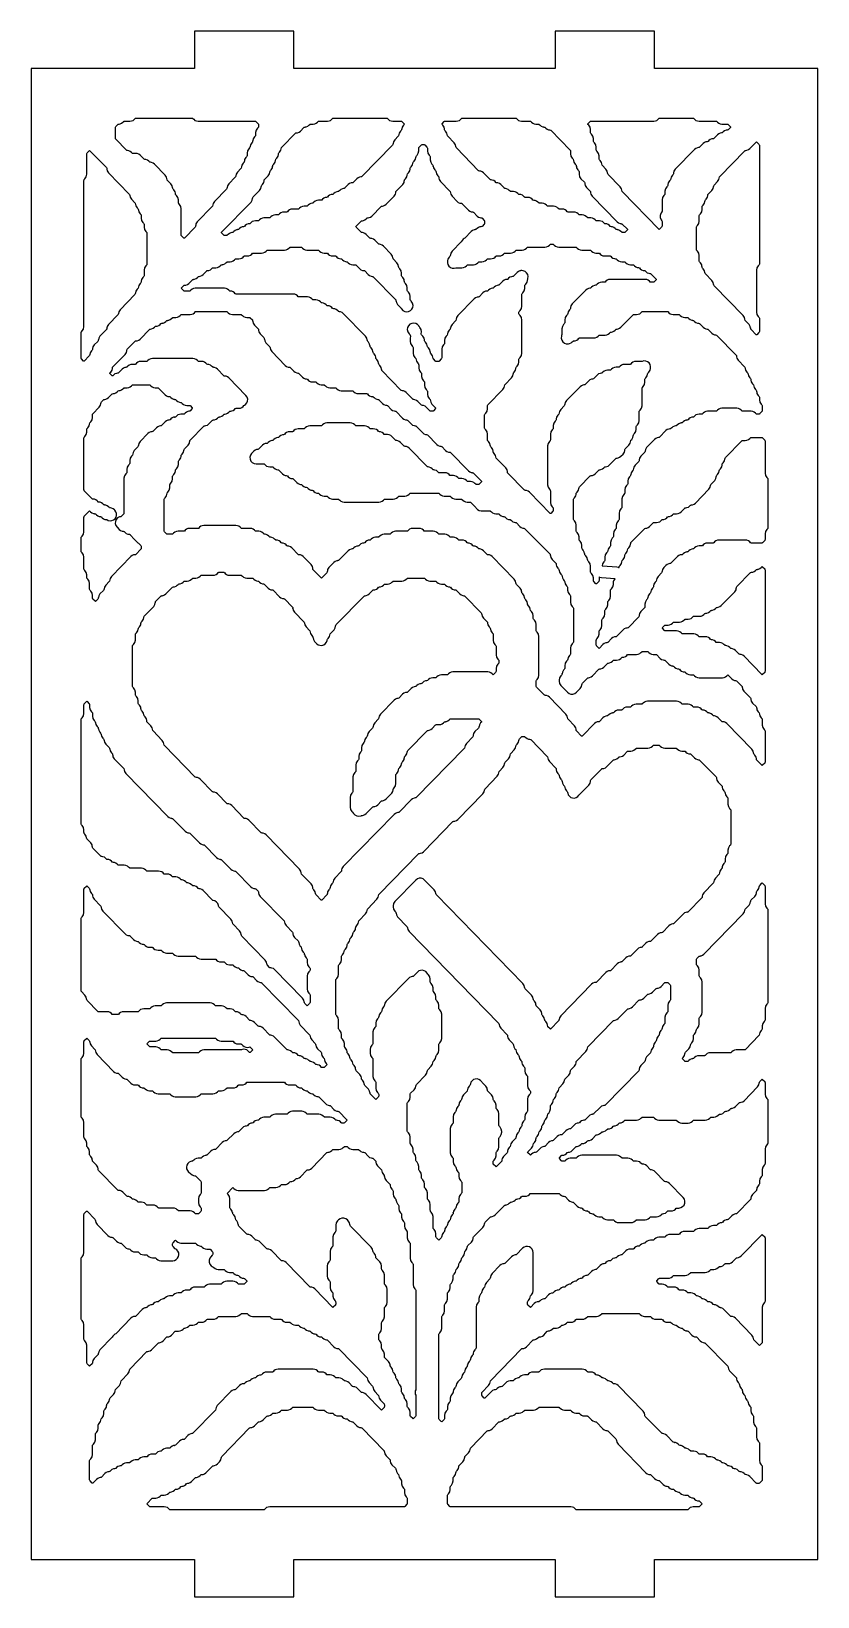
# Model space of a CAD drawing. Header units: millimetres. Extents: x 0 to 63, y 0 to 126.
import ezdxf

# ---------------------------------------------------------------- set-up
doc = ezdxf.new("R2010")
doc.units = ezdxf.units.MM
doc.layers.add('CUT', color=1, linetype='Continuous')

msp = doc.modelspace()

# ---------------------------------------------------------------- linework, layer by layer
at = {"layer": 'CUT'}
for points in [[(50.134, 0), (50.134, 3), (63.2679, 3), (63.2679, 123), (50.134, 123), (50.134, 126), (42.134, 126), (42.134, 123), (21.134, 123), (21.134, 126), (13.134, 126), (13.134, 123), (0, 123), (0, 3), (13.134, 3), (13.134, 0), (21.134, 0), (21.134, 3), (42.134, 3), (42.134, 0)], [(7.1447, 118.546), (7.2668, 118.5974), (7.3711, 118.6791), (7.431, 118.7404), (7.456, 118.76), (7.4875, 118.7642), (7.9345, 118.7642), (8.0658, 118.7818), (8.1879, 118.8332), (8.2922, 118.9149), (8.3521, 118.9762), (8.3772, 118.9958), (8.4086, 119), (12.9478, 119), (12.9793, 118.9958), (13.0043, 118.9762), (13.0642, 118.9149), (13.1685, 118.8332), (13.2906, 118.7818), (13.4219, 118.7642), (18.014, 118.7642), (18.0455, 118.76), (18.0705, 118.7404), (18.2437, 118.5631), (18.2688, 118.5248), (18.2776, 118.4799), (18.2776, 118.3411), (18.2688, 118.2962), (18.2437, 118.2579), (18.1896, 118.2025), (18.0842, 118.0418), (18.0473, 117.8532), (18.0473, 117.6338), (18.0385, 117.5888), (18.0134, 117.5506), (17.9593, 117.4952), (17.8539, 117.3344), (17.8294, 117.2092), (17.8263, 117.2098), (17.8082, 117.1173), (17.7831, 117.079), (17.729, 117.0236), (17.6236, 116.8628), (17.5991, 116.7376), (17.596, 116.7382), (17.5779, 116.6457), (17.5528, 116.6074), (17.4987, 116.552), (17.3934, 116.3913), (17.3564, 116.2027), (17.3564, 115.9832), (17.3476, 115.9383), (17.3225, 115.9), (17.2684, 115.8446), (17.1631, 115.6839), (17.1385, 115.5586), (17.1355, 115.5593), (17.1173, 115.4667), (17.0923, 115.4285), (17.0381, 115.3731), (16.9328, 115.2123), (16.9083, 115.0871), (16.9052, 115.0877), (16.8871, 114.9952), (16.862, 114.9569), (16.5776, 114.6657), (16.4722, 114.505), (16.4477, 114.3797), (16.4446, 114.3803), (16.4265, 114.2878), (16.4014, 114.2495), (15.8867, 113.7225), (15.7814, 113.5618), (15.7568, 113.4365), (15.7538, 113.4371), (15.7356, 113.3446), (15.7106, 113.3064), (14.7353, 112.3078), (14.63, 112.1471), (14.6054, 112.0218), (14.6023, 112.0224), (14.5842, 111.9299), (14.5591, 111.8916), (13.3536, 110.6573), (13.2483, 110.4965), (13.2237, 110.3713), (13.2206, 110.3719), (13.2025, 110.2794), (13.1774, 110.2411), (12.3181, 109.3612), (12.2902, 109.3405), (12.2623, 109.3612), (12.0938, 109.5337), (12.0687, 109.572), (12.0599, 109.6169), (12.0599, 111.7227), (12.023, 111.9113), (11.9176, 112.072), (11.8635, 112.1274), (11.8384, 112.1657), (11.8296, 112.2106), (11.8296, 112.43), (11.7927, 112.6186), (11.6873, 112.7794), (11.6332, 112.8348), (11.6081, 112.8731), (11.59, 112.9656), (11.5869, 112.965), (11.5624, 113.0902), (11.457, 113.251), (11.4029, 113.3064), (11.3779, 113.3446), (11.3597, 113.4371), (11.3567, 113.4365), (11.3321, 113.5618), (11.2268, 113.7225), (10.9424, 114.0137), (10.9173, 114.052), (10.8992, 114.1445), (10.8961, 114.1439), (10.8716, 114.2692), (10.7662, 114.4299), (9.9042, 115.3125), (9.7999, 115.3942), (9.6778, 115.4456), (9.5928, 115.457), (9.593, 115.4588), (9.5286, 115.4674), (9.5036, 115.487), (9.4436, 115.5483), (9.3393, 115.63), (9.2172, 115.6814), (9.1322, 115.6928), (9.1325, 115.6945), (9.068, 115.7032), (9.043, 115.7227), (8.7528, 116.0199), (8.6485, 116.1016), (8.5264, 116.153), (8.3951, 116.1705), (8.1784, 116.1705), (8.1469, 116.1747), (8.1219, 116.1943), (8.0619, 116.2557), (7.9576, 116.3373), (7.8355, 116.3888), (7.7505, 116.4001), (7.7508, 116.4019), (7.6863, 116.4105), (7.6613, 116.4301), (6.7973, 117.3148), (6.7722, 117.3531), (6.7634, 117.398), (6.7634, 118.2441), (6.7722, 118.289), (6.7973, 118.3273), (6.9704, 118.5046), (6.9955, 118.5242), (7.0599, 118.5328), (7.0597, 118.5346)], [(17.78, 112.4129), (17.8046, 112.5382), (17.8077, 112.5376), (17.8258, 112.6301), (17.8509, 112.6684), (18.3655, 113.1954), (18.4709, 113.3561), (18.4954, 113.4814), (18.4985, 113.4807), (18.5166, 113.5733), (18.5417, 113.6115), (18.5958, 113.6669), (18.7012, 113.8277), (18.7257, 113.9529), (18.7288, 113.9523), (18.7469, 114.0448), (18.772, 114.0831), (19.0564, 114.3743), (19.1617, 114.535), (19.1863, 114.6603), (19.1894, 114.6597), (19.2075, 114.7522), (19.2326, 114.7905), (19.2867, 114.8459), (19.392, 115.0066), (19.4166, 115.1319), (19.4196, 115.1313), (19.4378, 115.2238), (19.4629, 115.2621), (19.517, 115.3175), (19.6223, 115.4782), (19.6468, 115.6035), (19.6499, 115.6029), (19.668, 115.6954), (19.6931, 115.7336), (19.7472, 115.789), (19.8526, 115.9498), (19.8771, 116.075), (19.8802, 116.0744), (19.8983, 116.1669), (19.9234, 116.2052), (19.9775, 116.2606), (20.0829, 116.4214), (20.1074, 116.5466), (20.1105, 116.546), (20.1286, 116.6385), (20.1537, 116.6768), (21.248, 117.7973), (21.273, 117.8168), (21.3375, 117.8255), (21.3372, 117.8272), (21.4223, 117.8386), (21.5443, 117.89), (21.6486, 117.9717), (21.9388, 118.2688), (21.9639, 118.2884), (22.0283, 118.297), (22.0281, 118.2988), (22.1131, 118.3102), (22.2352, 118.3616), (22.3395, 118.4433), (22.3994, 118.5046), (22.4244, 118.5242), (22.4559, 118.5284), (22.6726, 118.5284), (22.804, 118.546), (22.926, 118.5974), (23.0303, 118.6791), (23.0903, 118.7404), (23.1153, 118.76), (23.1468, 118.7642), (23.8241, 118.7642), (23.9554, 118.7818), (24.0775, 118.8332), (24.1818, 118.9149), (24.2417, 118.9762), (24.2667, 118.9958), (24.2982, 119), (28.607, 119), (28.6385, 118.9958), (28.6635, 118.9762), (28.7234, 118.9149), (28.8278, 118.8332), (28.9498, 118.7818), (29.0812, 118.7642), (29.7584, 118.7642), (29.7899, 118.76), (29.815, 118.7404), (29.9949, 118.5561), (30.0147, 118.5284), (29.9949, 118.5007), (29.934, 118.4383), (29.8286, 118.2776), (29.8041, 118.1523), (29.801, 118.1529), (29.7829, 118.0604), (29.7578, 118.0221), (29.7037, 117.9667), (29.5984, 117.806), (29.5738, 117.6808), (29.5707, 117.6814), (29.5526, 117.5888), (29.5275, 117.5506), (29.2432, 117.2594), (29.1378, 117.0986), (29.1133, 116.9734), (29.1102, 116.974), (29.0921, 116.8815), (29.067, 116.8432), (26.591, 114.308), (26.566, 114.2884), (26.5015, 114.2798), (26.5017, 114.278), (26.4167, 114.2667), (26.2946, 114.2152), (26.1903, 114.1336), (25.9001, 113.8364), (25.8751, 113.8168), (25.8107, 113.8082), (25.8109, 113.8064), (25.7259, 113.7951), (25.6038, 113.7437), (25.4995, 113.662), (25.2093, 113.3649), (25.1843, 113.3453), (25.1198, 113.3366), (25.12, 113.3349), (25.035, 113.3235), (24.9129, 113.2721), (24.8086, 113.1904), (24.7487, 113.1291), (24.7237, 113.1095), (24.6592, 113.1009), (24.6595, 113.0991), (24.5745, 113.0877), (24.4524, 113.0363), (24.3481, 112.9546), (24.2882, 112.8933), (24.2631, 112.8737), (24.1987, 112.8651), (24.1989, 112.8633), (24.1139, 112.8519), (23.9918, 112.8005), (23.8875, 112.7188), (23.8276, 112.6575), (23.8026, 112.6379), (23.7381, 112.6293), (23.7383, 112.6275), (23.6533, 112.6161), (23.5312, 112.5647), (23.4269, 112.483), (23.367, 112.4217), (23.342, 112.4021), (23.3105, 112.3979), (23.0938, 112.3979), (22.9625, 112.3803), (22.8404, 112.3289), (22.7361, 112.2472), (22.6762, 112.1859), (22.6512, 112.1663), (22.5867, 112.1577), (22.5869, 112.1559), (22.5019, 112.1446), (22.3798, 112.0931), (22.2755, 112.0115), (22.2156, 111.9501), (22.1906, 111.9305), (22.1591, 111.9263), (21.9424, 111.9263), (21.8111, 111.9088), (21.689, 111.8573), (21.5847, 111.7757), (21.5248, 111.7143), (21.4997, 111.6947), (21.4683, 111.6905), (21.0212, 111.6905), (20.8899, 111.673), (20.7678, 111.6216), (20.6635, 111.5399), (20.6036, 111.4785), (20.5786, 111.4589), (20.5471, 111.4547), (20.3304, 111.4547), (20.1991, 111.4372), (20.077, 111.3858), (19.9727, 111.3041), (19.9128, 111.2427), (19.8878, 111.2232), (19.8563, 111.2189), (19.6395, 111.2189), (19.5082, 111.2014), (19.3861, 111.15), (19.2818, 111.0683), (19.2219, 111.007), (19.1969, 110.9874), (19.1654, 110.9832), (18.7184, 110.9832), (18.5871, 110.9656), (18.465, 110.9142), (18.3607, 110.8325), (18.3008, 110.7712), (18.2758, 110.7516), (18.2443, 110.7474), (18.0276, 110.7474), (17.8963, 110.7298), (17.7742, 110.6784), (17.6699, 110.5967), (17.6099, 110.5354), (17.5849, 110.5158), (17.5205, 110.5072), (17.5207, 110.5054), (17.4357, 110.494), (17.3136, 110.4426), (17.2093, 110.3609), (17.1494, 110.2996), (17.1244, 110.28), (17.0599, 110.2714), (17.0601, 110.2696), (16.9751, 110.2582), (16.853, 110.2068), (16.7487, 110.1251), (16.6888, 110.0638), (16.6638, 110.0442), (16.5993, 110.0356), (16.5996, 110.0338), (16.5146, 110.0224), (16.3925, 109.971), (16.2882, 109.8894), (16.2282, 109.828), (16.2032, 109.8084), (16.1388, 109.7998), (16.139, 109.798), (16.054, 109.7867), (15.9319, 109.7352), (15.8276, 109.6536), (15.7677, 109.5922), (15.7427, 109.5726), (15.7112, 109.5684), (15.5474, 109.5684), (15.5159, 109.5726), (15.4909, 109.5922), (15.311, 109.7765), (15.2912, 109.8042), (15.311, 109.8319), (17.6747, 112.2522)], [(33.2477, 118.76), (33.2792, 118.7642), (34.1868, 118.7642), (34.3181, 118.7818), (34.4402, 118.8332), (34.5445, 118.9149), (34.6044, 118.9762), (34.6294, 118.9958), (34.6609, 119), (38.9698, 119), (39.0013, 118.9958), (39.0263, 118.9762), (39.0862, 118.9149), (39.1905, 118.8332), (39.3126, 118.7818), (39.4439, 118.7642), (40.1212, 118.7642), (40.1527, 118.76), (40.1777, 118.7404), (40.2376, 118.6791), (40.3419, 118.5974), (40.464, 118.546), (40.5953, 118.5284), (40.812, 118.5284), (40.8435, 118.5242), (40.8685, 118.5046), (40.9285, 118.4433), (41.0328, 118.3616), (41.1548, 118.3102), (41.2399, 118.2988), (41.2396, 118.297), (41.3041, 118.2884), (41.3291, 118.2688), (41.389, 118.2075), (41.4933, 118.1258), (41.6154, 118.0744), (41.7004, 118.063), (41.7002, 118.0612), (41.7647, 118.0526), (41.7897, 118.033), (43.3445, 116.441), (43.3696, 116.4027), (43.3784, 116.3578), (43.3784, 116.1384), (43.4154, 115.9498), (43.5207, 115.789), (43.5748, 115.7336), (43.5999, 115.6954), (43.618, 115.6029), (43.6211, 115.6035), (43.6456, 115.4782), (43.751, 115.3175), (43.8051, 115.2621), (43.8302, 115.2238), (43.8483, 115.1313), (43.8514, 115.1319), (43.8759, 115.0066), (43.9813, 114.8459), (44.0354, 114.7905), (44.0605, 114.7522), (44.0693, 114.7073), (44.0693, 114.4879), (44.1062, 114.2993), (44.2116, 114.1385), (44.4959, 113.8473), (44.521, 113.809), (44.5392, 113.7165), (44.5422, 113.7171), (44.5668, 113.5919), (44.6721, 113.4311), (44.9565, 113.14), (44.9816, 113.1017), (44.9997, 113.0092), (45.0028, 113.0098), (45.0273, 112.8845), (45.1327, 112.7238), (47.1461, 110.6622), (47.2504, 110.5805), (47.3725, 110.5291), (47.4575, 110.5178), (47.4573, 110.516), (47.5217, 110.5074), (47.5468, 110.4878), (47.957, 110.0677), (47.9767, 110.04), (47.957, 110.0123), (47.777, 109.828), (47.752, 109.8084), (47.7205, 109.8042), (47.5568, 109.8042), (47.5253, 109.8084), (47.5003, 109.828), (47.4404, 109.8894), (47.3361, 109.971), (47.214, 110.0224), (47.1289, 110.0338), (47.1292, 110.0356), (47.0647, 110.0442), (47.0397, 110.0638), (46.9798, 110.1251), (46.8755, 110.2068), (46.7534, 110.2582), (46.6684, 110.2696), (46.6686, 110.2714), (46.6042, 110.28), (46.5791, 110.2996), (46.5192, 110.3609), (46.4149, 110.4426), (46.2928, 110.494), (46.2078, 110.5054), (46.2081, 110.5072), (46.1436, 110.5158), (46.1186, 110.5354), (46.0587, 110.5967), (45.9544, 110.6784), (45.8323, 110.7298), (45.701, 110.7474), (45.4842, 110.7474), (45.4527, 110.7516), (45.4277, 110.7712), (45.3678, 110.8325), (45.2635, 110.9142), (45.1414, 110.9656), (45.0101, 110.9832), (44.7934, 110.9832), (44.7619, 110.9874), (44.7369, 111.007), (44.677, 111.0683), (44.5727, 111.15), (44.4506, 111.2014), (44.3193, 111.2189), (44.1025, 111.2189), (44.071, 111.2232), (44.046, 111.2427), (43.9861, 111.3041), (43.8818, 111.3858), (43.7597, 111.4372), (43.6284, 111.4547), (43.1814, 111.4547), (43.1499, 111.4589), (43.1249, 111.4785), (43.065, 111.5399), (42.9607, 111.6216), (42.8386, 111.673), (42.7073, 111.6905), (42.4905, 111.6905), (42.4591, 111.6947), (42.434, 111.7143), (42.3741, 111.7757), (42.2698, 111.8573), (42.1477, 111.9088), (42.0164, 111.9263), (41.5694, 111.9263), (41.5379, 111.9305), (41.5129, 111.9501), (41.453, 112.0115), (41.3487, 112.0931), (41.2266, 112.1446), (41.0953, 112.1621), (40.8786, 112.1621), (40.8471, 112.1663), (40.8221, 112.1859), (40.7621, 112.2472), (40.6578, 112.3289), (40.5358, 112.3803), (40.4507, 112.3917), (40.451, 112.3935), (40.3865, 112.4021), (40.3615, 112.4217), (40.3016, 112.483), (40.1973, 112.5647), (40.0752, 112.6161), (39.9439, 112.6337), (39.7271, 112.6337), (39.6957, 112.6379), (39.6706, 112.6575), (39.6107, 112.7188), (39.5064, 112.8005), (39.3843, 112.8519), (39.2993, 112.8633), (39.2996, 112.8651), (39.2351, 112.8737), (39.2101, 112.8933), (39.1502, 112.9546), (39.0459, 113.0363), (38.9238, 113.0877), (38.7925, 113.1053), (38.5757, 113.1053), (38.5442, 113.1095), (38.5192, 113.1291), (38.4593, 113.1904), (38.355, 113.2721), (38.2329, 113.3235), (38.1479, 113.3349), (38.1481, 113.3366), (38.0837, 113.3453), (38.0587, 113.3649), (37.7685, 113.662), (37.6642, 113.7437), (37.5421, 113.7951), (37.4571, 113.8064), (37.4573, 113.8082), (37.3928, 113.8168), (37.3678, 113.8364), (37.3079, 113.8978), (37.2036, 113.9795), (37.0815, 114.0309), (36.9965, 114.0422), (36.9967, 114.044), (36.9323, 114.0526), (36.9072, 114.0722), (36.3868, 114.6051), (36.2825, 114.6868), (36.1604, 114.7382), (36.0754, 114.7496), (36.0756, 114.7514), (36.0111, 114.76), (35.9861, 114.7796), (34.201, 116.6074), (34.1759, 116.6457), (34.1578, 116.7382), (34.1547, 116.7376), (34.1302, 116.8628), (34.0248, 117.0236), (33.5101, 117.5506), (33.485, 117.5888), (33.4669, 117.6814), (33.4638, 117.6808), (33.4393, 117.806), (33.3339, 117.9667), (33.2798, 118.0221), (33.2548, 118.0604), (33.2366, 118.1529), (33.2335, 118.1523), (33.209, 118.2776), (33.1037, 118.4383), (33.0428, 118.5007), (33.023, 118.5284), (33.0428, 118.5561), (33.2227, 118.7404)], [(44.9922, 118.76), (45.0237, 118.7642), (50.0763, 118.7642), (50.2076, 118.7818), (50.3297, 118.8332), (50.434, 118.9149), (50.4939, 118.9762), (50.519, 118.9958), (50.5505, 119), (53.2473, 119), (53.2788, 118.9958), (53.3038, 118.9762), (53.3637, 118.9149), (53.468, 118.8332), (53.5901, 118.7818), (53.7214, 118.7642), (55.0896, 118.7642), (55.1211, 118.76), (55.1461, 118.7404), (55.206, 118.6791), (55.3103, 118.5974), (55.4324, 118.546), (55.5637, 118.5284), (56.0107, 118.5284), (56.0422, 118.5242), (56.0672, 118.5046), (56.2472, 118.3204), (56.2669, 118.2926), (56.2472, 118.2649), (56.0672, 118.0806), (56.0422, 118.0611), (55.9777, 118.0524), (55.978, 118.0507), (55.893, 118.0393), (55.7709, 117.9879), (55.6666, 117.9062), (55.6067, 117.8449), (55.5816, 117.8253), (55.5172, 117.8166), (55.5174, 117.8149), (55.4324, 117.8035), (55.3103, 117.7521), (55.206, 117.6704), (54.9158, 117.3733), (54.8908, 117.3537), (54.8263, 117.3451), (54.8266, 117.3433), (54.7416, 117.3319), (54.6195, 117.2805), (54.5152, 117.1988), (54.4552, 117.1375), (54.4302, 117.1179), (54.3658, 117.1093), (54.366, 117.1075), (54.281, 117.0961), (54.1589, 117.0447), (54.0546, 116.963), (53.7644, 116.6659), (53.7394, 116.6463), (53.6749, 116.6377), (53.6752, 116.6359), (53.5901, 116.6246), (53.468, 116.5731), (53.3637, 116.4915), (51.8109, 114.9015), (51.7055, 114.7407), (51.681, 114.6155), (51.6779, 114.6161), (51.6598, 114.5236), (51.6347, 114.4853), (51.5806, 114.4299), (51.4753, 114.2692), (51.4507, 114.1439), (51.4476, 114.1445), (51.4295, 114.052), (51.4044, 114.0137), (51.3503, 113.9583), (51.245, 113.7976), (51.2204, 113.6723), (51.2174, 113.6729), (51.1992, 113.5804), (51.1742, 113.5421), (51.1201, 113.4867), (51.0147, 113.326), (50.9778, 113.1374), (50.9778, 112.918), (50.969, 112.8731), (50.9439, 112.8348), (50.8898, 112.7794), (50.7844, 112.6186), (50.7475, 112.43), (50.7475, 111.5032), (50.7387, 111.4583), (50.687, 111.3795), (50.6909, 111.3769), (50.6538, 111.3249), (50.6069, 111.1781), (50.6069, 111.024), (50.6538, 110.8772), (50.6909, 110.8252), (50.687, 110.8226), (50.7387, 110.7438), (50.7475, 110.6989), (50.7475, 110.3243), (50.7387, 110.2794), (50.7136, 110.2411), (50.5451, 110.0686), (50.5172, 110.0479), (50.4893, 110.0686), (47.5574, 113.0706), (47.5323, 113.1088), (47.5142, 113.2014), (47.5111, 113.2008), (47.4866, 113.326), (47.3812, 113.4867), (46.406, 114.4853), (46.3809, 114.5236), (46.3628, 114.6161), (46.3597, 114.6155), (46.3352, 114.7407), (46.2298, 114.9015), (45.9454, 115.1927), (45.9203, 115.231), (45.9022, 115.3235), (45.8991, 115.3229), (45.8746, 115.4481), (45.7692, 115.6089), (45.7151, 115.6642), (45.69, 115.7025), (45.6812, 115.7474), (45.6812, 115.9669), (45.6443, 116.1555), (45.539, 116.3162), (45.4848, 116.3716), (45.4598, 116.4099), (45.451, 116.4548), (45.451, 116.6742), (45.414, 116.8628), (45.3087, 117.0236), (45.2546, 117.079), (45.2295, 117.1173), (45.2207, 117.1622), (45.2207, 117.3816), (45.1837, 117.5702), (45.0784, 117.731), (45.0243, 117.7864), (44.9992, 117.8246), (44.9904, 117.8696), (44.9904, 118.089), (44.9535, 118.2776), (44.8481, 118.4383), (44.7872, 118.5007), (44.7674, 118.5284), (44.7872, 118.5561), (44.9672, 118.7404)], [(4.0088, 99.6688), (4, 99.7138), (4, 101.7389), (4.0088, 101.7838), (4.0339, 101.8221), (4.088, 101.8775), (4.1933, 102.0382), (4.2303, 102.2268), (4.2303, 113.9999), (4.2391, 114.0448), (4.2642, 114.0831), (4.3183, 114.1385), (4.4236, 114.2993), (4.4606, 114.4879), (4.4606, 116.122), (4.4694, 116.1669), (4.4945, 116.2052), (4.6629, 116.3777), (4.6908, 116.3984), (4.7188, 116.3777), (6.0387, 115.0263), (6.0638, 114.988), (6.0819, 114.8955), (6.085, 114.8961), (6.1095, 114.7708), (6.2148, 114.6101), (7.8809, 112.9042), (7.906, 112.8659), (7.9241, 112.7734), (7.9272, 112.774), (7.9518, 112.6487), (8.0571, 112.488), (8.3415, 112.1968), (8.3666, 112.1585), (8.3847, 112.066), (8.3878, 112.0666), (8.4123, 111.9414), (8.5177, 111.7806), (8.5718, 111.7252), (8.5969, 111.6869), (8.615, 111.5944), (8.6181, 111.595), (8.6426, 111.4698), (8.748, 111.309), (8.8021, 111.2536), (8.8271, 111.2154), (8.8359, 111.1704), (8.8359, 110.951), (8.8729, 110.7624), (8.9782, 110.6017), (9.0323, 110.5463), (9.0574, 110.508), (9.0662, 110.4631), (9.0662, 110.2437), (9.1032, 110.055), (9.2085, 109.8943), (9.2626, 109.8389), (9.2877, 109.8006), (9.2965, 109.7557), (9.2965, 107.259), (9.2877, 107.2141), (9.2626, 107.1758), (9.2085, 107.1204), (9.1032, 106.9597), (9.0662, 106.7711), (9.0662, 106.3159), (9.0574, 106.271), (9.0323, 106.2327), (8.9782, 106.1773), (8.8729, 106.0165), (8.8484, 105.8913), (8.8453, 105.8919), (8.8271, 105.7994), (8.8021, 105.7611), (8.748, 105.7057), (8.6426, 105.545), (8.6181, 105.4197), (8.615, 105.4203), (8.5969, 105.3278), (8.5718, 105.2895), (8.5177, 105.2341), (8.4123, 105.0734), (8.3878, 104.9481), (8.3847, 104.9487), (8.3666, 104.8562), (8.3415, 104.8179), (7.136, 103.5836), (7.0306, 103.4228), (7.0061, 103.2976), (7.003, 103.2982), (6.9849, 103.2057), (6.9598, 103.1674), (6.2148, 102.4046), (6.1095, 102.2439), (6.085, 102.1186), (6.0819, 102.1193), (6.0638, 102.0267), (6.0387, 101.9885), (5.524, 101.4615), (5.4186, 101.3007), (5.3941, 101.1755), (5.391, 101.1761), (5.3729, 101.0836), (5.3478, 101.0453), (5.0634, 100.7541), (4.9581, 100.5934), (4.9335, 100.4681), (4.9305, 100.4687), (4.9123, 100.3762), (4.8872, 100.3379), (4.8331, 100.2825), (4.7278, 100.1218), (4.7033, 99.9965), (4.7002, 99.9971), (4.6821, 99.9046), (4.657, 99.8664), (4.2582, 99.4581), (4.2303, 99.4374), (4.2024, 99.4581), (4.0339, 99.6306)], [(45.4598, 76.5615), (45.451, 76.6064), (45.451, 76.981), (45.4598, 77.0259), (45.4848, 77.0642), (45.539, 77.1196), (45.6443, 77.2803), (45.6812, 77.4689), (45.6812, 77.6883), (45.69, 77.7333), (45.7151, 77.7715), (45.7692, 77.8269), (45.8746, 77.9877), (45.9115, 78.1763), (45.9115, 78.6315), (45.9203, 78.6764), (45.9454, 78.7147), (45.9995, 78.7701), (46.1049, 78.9308), (46.1418, 79.1194), (46.1418, 79.3389), (46.1506, 79.3838), (46.1757, 79.4221), (46.2298, 79.4775), (46.3352, 79.6382), (46.3721, 79.8268), (46.3721, 80.0462), (46.3809, 80.0912), (46.406, 80.1294), (46.4601, 80.1848), (46.5654, 80.3456), (46.6024, 80.5342), (46.6024, 80.9894), (46.6112, 81.0343), (46.6363, 81.0726), (46.6904, 81.128), (46.7957, 81.2887), (46.8327, 81.4773), (46.8327, 81.6968), (46.8415, 81.7417), (46.8665, 81.78), (46.9206, 81.8354), (46.9821, 81.9292), (45.8712, 82.0228), (45.7488, 82.0495), (45.6939, 82.0779), (45.6812, 82.0132), (45.6812, 81.7938), (45.6724, 81.7488), (45.6474, 81.7106), (45.4789, 81.5381), (45.451, 81.5174), (45.4231, 81.5381), (45.2546, 81.7106), (45.2295, 81.7488), (45.2207, 81.7938), (45.2207, 82.0132), (45.1837, 82.2018), (45.0784, 82.3625), (45.0243, 82.4179), (44.9992, 82.4562), (44.9904, 82.5011), (44.9904, 82.9563), (44.9535, 83.145), (44.8481, 83.3057), (44.794, 83.3611), (44.7689, 83.3994), (44.7508, 83.4919), (44.7477, 83.4913), (44.7232, 83.6165), (44.6178, 83.7773), (44.5637, 83.8327), (44.5386, 83.871), (44.5205, 83.9635), (44.5174, 83.9629), (44.4929, 84.0881), (44.3875, 84.2489), (44.3334, 84.3042), (44.3083, 84.3425), (44.2995, 84.3874), (44.2995, 84.6069), (44.2626, 84.7955), (44.1573, 84.9562), (44.1032, 85.0116), (44.0781, 85.0499), (44.0693, 85.0948), (44.0693, 85.3142), (44.0323, 85.5028), (43.927, 85.6636), (43.8729, 85.719), (43.8478, 85.7573), (43.839, 85.8022), (43.839, 86.2574), (43.802, 86.446), (43.6967, 86.6067), (43.6426, 86.6621), (43.6175, 86.7004), (43.6087, 86.7453), (43.6087, 88.2989), (43.6175, 88.3438), (43.6426, 88.3821), (43.6967, 88.4375), (43.802, 88.5982), (43.8266, 88.7235), (43.8297, 88.7229), (43.8478, 88.8154), (43.8729, 88.8536), (43.927, 88.909), (44.0323, 89.0698), (44.0569, 89.195), (44.0599, 89.1944), (44.0781, 89.2869), (44.1032, 89.3252), (44.9672, 90.2099), (44.9922, 90.2295), (45.0566, 90.2381), (45.0564, 90.2399), (45.1414, 90.2512), (45.2635, 90.3027), (45.3678, 90.3843), (45.658, 90.6815), (45.683, 90.7011), (45.7475, 90.7097), (45.7472, 90.7115), (45.8323, 90.7228), (45.9544, 90.7742), (46.0587, 90.8559), (46.1186, 90.9173), (46.1436, 90.9368), (46.2081, 90.9455), (46.2078, 90.9472), (46.2928, 90.9586), (46.4149, 91.01), (46.5192, 91.0917), (47.0397, 91.6246), (47.0647, 91.6442), (47.1292, 91.6528), (47.1289, 91.6546), (47.214, 91.666), (47.3361, 91.7174), (47.4404, 91.7991), (47.6115, 91.9743), (47.7169, 92.135), (47.7414, 92.2603), (47.7445, 92.2597), (47.7626, 92.3522), (47.7877, 92.3905), (48.0721, 92.6817), (48.1774, 92.8424), (48.202, 92.9677), (48.205, 92.9671), (48.2232, 93.0596), (48.2482, 93.0979), (48.3023, 93.1533), (48.4077, 93.314), (48.4322, 93.4392), (48.4353, 93.4386), (48.4534, 93.5312), (48.4785, 93.5694), (48.5326, 93.6248), (48.638, 93.7856), (48.6749, 93.9742), (48.6749, 94.1936), (48.6837, 94.2385), (48.7088, 94.2768), (48.7629, 94.3322), (48.8683, 94.4929), (48.9052, 94.6815), (48.9052, 95.3726), (48.914, 95.4175), (48.9391, 95.4558), (48.9932, 95.5111), (49.0986, 95.6719), (49.1355, 95.8605), (49.1355, 97.2589), (49.1443, 97.3038), (49.1694, 97.3421), (49.2235, 97.3975), (49.3288, 97.5582), (49.3658, 97.7468), (49.3658, 97.9662), (49.3746, 98.0112), (49.3997, 98.0494), (49.4538, 98.1048), (49.5591, 98.2656), (49.5836, 98.3908), (49.5867, 98.3902), (49.6049, 98.4827), (49.6299, 98.521), (49.684, 98.5764), (49.7894, 98.7372), (49.8139, 98.8624), (49.817, 98.8618), (49.8201, 98.8773), (49.8208, 98.8977), (49.8263, 98.9258), (49.8263, 98.9579), (49.8232, 98.9579), (49.826, 99.031), (49.785, 99.1793), (49.7008, 99.3081), (49.5814, 99.4052), (49.4382, 99.4614), (49.2846, 99.4714), (49.1353, 99.4342), (49.1343, 99.4338), (49.1022, 99.4295), (48.6552, 99.4295), (48.5239, 99.4119), (48.4018, 99.3605), (48.2975, 99.2788), (48.2376, 99.2175), (48.2126, 99.1979), (48.1811, 99.1937), (47.7341, 99.1937), (47.6028, 99.1761), (47.4807, 99.1247), (47.3764, 99.043), (47.3165, 98.9817), (47.2915, 98.9621), (47.26, 98.9579), (47.0432, 98.9579), (46.9119, 98.9403), (46.7898, 98.8889), (46.6855, 98.8072), (46.6256, 98.7459), (46.6006, 98.7263), (46.5691, 98.7221), (46.3524, 98.7221), (46.2211, 98.7046), (46.099, 98.6531), (45.9947, 98.5715), (45.9348, 98.5101), (45.9098, 98.4905), (45.8453, 98.4819), (45.8455, 98.4801), (45.7605, 98.4688), (45.6384, 98.4173), (45.5341, 98.3357), (45.2439, 98.0385), (45.2189, 98.0189), (45.1544, 98.0103), (45.1547, 98.0085), (45.0697, 97.9972), (44.9476, 97.9458), (44.8433, 97.8641), (44.5531, 97.567), (44.5281, 97.5474), (44.4636, 97.5388), (44.4638, 97.537), (44.3788, 97.5256), (44.2567, 97.4742), (44.1524, 97.3925), (43.0601, 96.2741), (42.9548, 96.1134), (42.9303, 95.9881), (42.9272, 95.9887), (42.9091, 95.8962), (42.884, 95.8579), (42.5996, 95.5667), (42.4942, 95.406), (42.4697, 95.2808), (42.4666, 95.2814), (42.4485, 95.1888), (42.4234, 95.1506), (42.3693, 95.0952), (42.2639, 94.9344), (42.2394, 94.8092), (42.2363, 94.8098), (42.2182, 94.7173), (42.1931, 94.679), (42.139, 94.6236), (42.0337, 94.4628), (41.9967, 94.2742), (41.9967, 94.0548), (41.9879, 94.0099), (41.9628, 93.9716), (41.9087, 93.9162), (41.8034, 93.7555), (41.7664, 93.5669), (41.7664, 93.1117), (41.7576, 93.0667), (41.7325, 93.0285), (41.6784, 92.9731), (41.5731, 92.8123), (41.5361, 92.6237), (41.5361, 89.4942), (41.5731, 89.3056), (41.6784, 89.1448), (41.7325, 89.0894), (41.7576, 89.0512), (41.7664, 89.0062), (41.7664, 88.0794), (41.8034, 87.8908), (41.9087, 87.7301), (41.9628, 87.6747), (41.9879, 87.6364), (41.9967, 87.5915), (41.9967, 87.4527), (41.9879, 87.4078), (41.9628, 87.3695), (41.7943, 87.197), (41.7664, 87.1763), (41.7385, 87.197), (40.0713, 88.9041), (39.967, 88.9858), (39.8449, 89.0372), (39.7599, 89.0485), (39.7601, 89.0503), (39.6957, 89.0589), (39.6706, 89.0785), (38.3461, 90.4348), (38.321, 90.4731), (38.3029, 90.5656), (38.2998, 90.565), (38.2752, 90.6902), (38.1699, 90.851), (37.4249, 91.6137), (37.3998, 91.652), (37.3817, 91.7445), (37.3786, 91.7439), (37.3541, 91.8692), (37.2488, 92.0299), (37.1947, 92.0853), (37.1696, 92.1236), (37.1514, 92.2161), (37.1484, 92.2155), (37.1238, 92.3407), (37.0185, 92.5015), (36.9644, 92.5569), (36.9393, 92.5952), (36.9212, 92.6877), (36.9181, 92.6871), (36.8935, 92.8123), (36.7882, 92.9731), (36.7341, 93.0285), (36.709, 93.0667), (36.7002, 93.1117), (36.7002, 93.5669), (36.6633, 93.7555), (36.5579, 93.9162), (36.5038, 93.9716), (36.4787, 94.0099), (36.4699, 94.0548), (36.4699, 95.1368), (36.4787, 95.1817), (36.5038, 95.22), (36.5579, 95.2754), (36.6633, 95.4361), (36.7002, 95.6247), (36.7002, 95.8441), (36.709, 95.889), (36.7341, 95.9273), (37.9396, 97.1617), (38.045, 97.3224), (38.0695, 97.4477), (38.0726, 97.4471), (38.0907, 97.5396), (38.1158, 97.5779), (38.6305, 98.1048), (38.7358, 98.2656), (38.7603, 98.3908), (38.7634, 98.3902), (38.7815, 98.4827), (38.8066, 98.521), (38.8607, 98.5764), (38.9661, 98.7372), (38.9906, 98.8624), (38.9937, 98.8618), (39.0118, 98.9543), (39.0369, 98.9926), (39.091, 99.048), (39.1964, 99.2087), (39.2333, 99.3973), (39.2333, 99.6168), (39.2421, 99.6617), (39.2672, 99.7), (39.3213, 99.7554), (39.4267, 99.9161), (39.4636, 100.1047), (39.4636, 102.7627), (39.4267, 102.9513), (39.3213, 103.112), (39.2672, 103.1674), (39.2421, 103.2057), (39.2333, 103.2506), (39.2333, 103.3894), (39.2421, 103.4343), (39.2672, 103.4726), (39.3213, 103.528), (39.4267, 103.6887), (39.4636, 103.8773), (39.4636, 104.8041), (39.4724, 104.849), (39.4975, 104.8873), (39.5516, 104.9427), (39.6569, 105.1035), (39.6939, 105.2921), (39.6939, 105.5115), (39.7027, 105.5564), (39.7278, 105.5947), (39.7819, 105.6501), (39.8872, 105.8108), (39.9118, 105.9361), (39.9148, 105.9355), (39.9433, 106.081), (39.9583, 106.1148), (39.973, 106.2765), (39.9351, 106.4344), (39.8486, 106.5719), (39.7226, 106.6744), (39.5704, 106.7311), (39.4636, 106.7343), (39.4636, 106.7389), (39.4439, 106.7389), (39.4192, 106.7356), (39.4081, 106.736), (39.3974, 106.7345), (39.3976, 106.7328), (39.3126, 106.7214), (39.1905, 106.67), (39.0862, 106.5883), (38.796, 106.2912), (38.771, 106.2716), (38.7065, 106.263), (38.7068, 106.2612), (38.6217, 106.2498), (38.4996, 106.1984), (38.3953, 106.1167), (38.3354, 106.0554), (38.3104, 106.0358), (38.2459, 106.0272), (38.2462, 106.0254), (38.1612, 106.014), (38.0391, 105.9626), (37.9348, 105.8809), (37.6446, 105.5838), (37.6196, 105.5642), (37.5551, 105.5556), (37.5553, 105.5538), (37.4703, 105.5424), (37.3482, 105.491), (37.2439, 105.4094), (37.184, 105.348), (37.159, 105.3284), (37.0945, 105.3198), (37.0948, 105.318), (37.0098, 105.3067), (36.8877, 105.2552), (36.7834, 105.1736), (36.7234, 105.1122), (36.6984, 105.0926), (36.634, 105.084), (36.6342, 105.0822), (36.5492, 105.0709), (36.4271, 105.0195), (36.3228, 104.9378), (36.0326, 104.6406), (36.0076, 104.6211), (35.9431, 104.6124), (35.9434, 104.6107), (35.8583, 104.5993), (35.7362, 104.5479), (35.6319, 104.4662), (34.3094, 103.112), (34.204, 102.9513), (34.1795, 102.826), (34.1764, 102.8266), (34.1583, 102.7341), (34.1332, 102.6958), (33.8488, 102.4046), (33.7435, 102.2439), (33.7189, 102.1186), (33.7158, 102.1193), (33.6977, 102.0267), (33.6726, 101.9885), (33.6185, 101.9331), (33.5132, 101.7723), (33.4886, 101.6471), (33.4856, 101.6477), (33.4674, 101.5552), (33.4424, 101.5169), (33.3883, 101.4615), (33.2829, 101.3007), (33.246, 101.1121), (33.246, 100.8927), (33.2372, 100.8478), (33.2121, 100.8095), (33.158, 100.7541), (33.0526, 100.5934), (33.0157, 100.4048), (33.0157, 99.7138), (33.0069, 99.6688), (32.9818, 99.6306), (32.8086, 99.4533), (32.7836, 99.4337), (32.7521, 99.4295), (32.5884, 99.4295), (32.5569, 99.4337), (32.5319, 99.4533), (32.3587, 99.6306), (32.3336, 99.6688), (32.3155, 99.7614), (32.3124, 99.7608), (32.2879, 99.886), (32.1825, 100.0467), (32.1284, 100.1021), (32.1033, 100.1404), (32.0852, 100.2329), (32.0821, 100.2323), (32.0576, 100.3576), (31.9522, 100.5183), (31.8981, 100.5737), (31.8731, 100.612), (31.8549, 100.7045), (31.8518, 100.7039), (31.8273, 100.8292), (31.722, 100.9899), (31.6679, 101.0453), (31.6428, 101.0836), (31.6247, 101.1761), (31.6216, 101.1755), (31.597, 101.3007), (31.4917, 101.4615), (31.4376, 101.5169), (31.4007, 101.5731), (31.362, 101.6155), (31.3783, 101.6468), (31.4037, 101.8042), (31.4037, 101.8195), (31.3668, 102.0081), (31.2614, 102.1689), (31.2308, 102.2002), (31.2087, 102.2164), (31.201, 102.2338), (31.1705, 102.2805), (31.0629, 102.3981), (30.9238, 102.476), (30.7673, 102.5061), (30.6093, 102.4855), (30.4657, 102.4161), (30.3513, 102.3051), (30.2777, 102.1637), (30.2523, 102.0064), (30.2523, 101.991), (30.2892, 101.8024), (30.3946, 101.6417), (30.4251, 101.6104), (30.4472, 101.5941), (30.4549, 101.5767), (30.4855, 101.5301), (30.5243, 101.4876), (30.508, 101.4564), (30.4826, 101.299), (30.4826, 101.0479), (30.5195, 100.8593), (30.6249, 100.6985), (30.679, 100.6431), (30.704, 100.6048), (30.7128, 100.5599), (30.7128, 100.1047), (30.7498, 99.9161), (30.8551, 99.7554), (30.9092, 99.7), (30.9343, 99.6617), (30.9524, 99.5692), (30.9555, 99.5698), (30.9801, 99.4445), (31.0854, 99.2838), (31.1395, 99.2284), (31.1646, 99.1901), (31.1734, 99.1452), (31.1734, 98.9258), (31.2103, 98.7372), (31.3157, 98.5764), (31.3698, 98.521), (31.3949, 98.4827), (31.4037, 98.4378), (31.4037, 98.2184), (31.4406, 98.0298), (31.546, 97.869), (31.6001, 97.8136), (31.6252, 97.7754), (31.634, 97.7304), (31.634, 97.511), (31.6709, 97.3224), (31.7763, 97.1617), (31.8304, 97.1063), (31.8555, 97.068), (31.8643, 97.0231), (31.8643, 96.8037), (31.9012, 96.615), (32.0066, 96.4543), (32.0607, 96.3989), (32.0857, 96.3606), (32.1039, 96.2681), (32.1069, 96.2687), (32.1315, 96.1435), (32.2368, 95.9827), (32.528, 95.6846), (32.5478, 95.6568), (32.528, 95.6291), (32.3481, 95.4449), (32.3231, 95.4253), (32.2916, 95.4211), (32.1278, 95.4211), (32.0963, 95.4253), (32.0713, 95.4449), (31.7811, 95.742), (31.6768, 95.8237), (31.5547, 95.8751), (31.4697, 95.8864), (31.4699, 95.8882), (31.4055, 95.8968), (31.3804, 95.9164), (31.0903, 96.2136), (30.986, 96.2952), (30.8639, 96.3467), (30.7788, 96.358), (30.7791, 96.3598), (30.7146, 96.3684), (30.6896, 96.388), (30.1691, 96.9209), (30.0648, 97.0026), (29.9427, 97.054), (29.8577, 97.0654), (29.8579, 97.0672), (29.7935, 97.0758), (29.7685, 97.0954), (28.2136, 98.6874), (28.1885, 98.7257), (28.1704, 98.8182), (28.1673, 98.8176), (28.1428, 98.9428), (28.0374, 99.1036), (27.9833, 99.159), (27.9582, 99.1973), (27.9401, 99.2898), (27.937, 99.2892), (27.9125, 99.4144), (27.8072, 99.5752), (27.753, 99.6306), (27.728, 99.6688), (27.7098, 99.7614), (27.7068, 99.7608), (27.6822, 99.886), (27.5769, 100.0467), (27.5228, 100.1021), (27.4977, 100.1404), (27.4796, 100.2329), (27.4765, 100.2323), (27.4519, 100.3576), (27.3466, 100.5183), (27.2925, 100.5737), (27.2674, 100.612), (27.2493, 100.7045), (27.2462, 100.7039), (27.2217, 100.8292), (27.1163, 100.9899), (27.0622, 101.0453), (27.0371, 101.0836), (27.019, 101.1761), (27.0159, 101.1755), (26.9914, 101.3007), (26.886, 101.4615), (25.1029, 103.2872), (24.9986, 103.3689), (24.8765, 103.4203), (24.7915, 103.4317), (24.7917, 103.4335), (24.7273, 103.4421), (24.7022, 103.4617), (24.6423, 103.523), (24.538, 103.6047), (24.4159, 103.6561), (24.3309, 103.6675), (24.3312, 103.6693), (24.2667, 103.6779), (24.2417, 103.6975), (24.1818, 103.7588), (24.0775, 103.8405), (23.9554, 103.8919), (23.8703, 103.9033), (23.8706, 103.9051), (23.8061, 103.9137), (23.7811, 103.9333), (23.7212, 103.9946), (23.6169, 104.0763), (23.4948, 104.1277), (23.4098, 104.1391), (23.41, 104.1409), (23.3456, 104.1495), (23.3205, 104.1691), (23.2606, 104.2304), (23.1563, 104.3121), (23.0342, 104.3635), (22.9029, 104.3811), (22.6862, 104.3811), (22.6547, 104.3853), (22.6297, 104.4049), (22.5698, 104.4662), (22.4655, 104.5479), (22.3434, 104.5993), (22.2121, 104.6168), (21.5348, 104.6168), (21.5033, 104.6211), (21.4783, 104.6406), (21.4184, 104.702), (21.3141, 104.7837), (21.192, 104.8351), (21.0607, 104.8526), (16.4686, 104.8526), (16.4371, 104.8568), (16.412, 104.8764), (16.3521, 104.9378), (16.2478, 105.0195), (16.1257, 105.0709), (16.0407, 105.0822), (16.041, 105.084), (15.9765, 105.0926), (15.9515, 105.1122), (15.8916, 105.1736), (15.7873, 105.2552), (15.6652, 105.3067), (15.5339, 105.3242), (13.1916, 105.3242), (13.0603, 105.3067), (12.9382, 105.2552), (12.8339, 105.1736), (12.774, 105.1122), (12.749, 105.0926), (12.7175, 105.0884), (12.3235, 105.0884), (12.292, 105.0926), (12.2669, 105.1122), (12.087, 105.2965), (12.0672, 105.3242), (12.087, 105.3519), (12.2669, 105.5362), (12.292, 105.5558), (12.3564, 105.5644), (12.3562, 105.5662), (12.4412, 105.5776), (12.5633, 105.629), (12.6676, 105.7106), (12.9578, 106.0078), (12.9828, 106.0274), (13.0473, 106.036), (13.047, 106.0378), (13.1321, 106.0491), (13.2542, 106.1005), (13.3585, 106.1822), (13.4184, 106.2436), (13.4434, 106.2632), (13.5078, 106.2718), (13.5076, 106.2736), (13.5926, 106.2849), (13.7147, 106.3363), (13.819, 106.418), (14.1092, 106.7151), (14.1342, 106.7347), (14.1987, 106.7434), (14.1985, 106.7451), (14.2835, 106.7565), (14.4056, 106.8079), (14.5099, 106.8896), (14.5698, 106.9509), (14.5948, 106.9705), (14.6263, 106.9747), (14.843, 106.9747), (14.9743, 106.9923), (15.0964, 107.0437), (15.2007, 107.1254), (15.2606, 107.1867), (15.2856, 107.2063), (15.3501, 107.2149), (15.3499, 107.2167), (15.4349, 107.2281), (15.557, 107.2795), (15.6613, 107.3612), (15.7212, 107.4225), (15.7462, 107.4421), (15.7777, 107.4463), (15.9944, 107.4463), (16.1257, 107.4639), (16.2478, 107.5153), (16.3521, 107.597), (16.412, 107.6583), (16.4371, 107.6779), (16.4686, 107.6821), (16.6853, 107.6821), (16.8166, 107.6997), (16.9387, 107.7511), (17.043, 107.8328), (17.1029, 107.8941), (17.1279, 107.9137), (17.1594, 107.9179), (17.3761, 107.9179), (17.5074, 107.9354), (17.6295, 107.9869), (17.7338, 108.0685), (17.7937, 108.1299), (17.8188, 108.1495), (17.8503, 108.1537), (18.5275, 108.1537), (18.6589, 108.1712), (18.7809, 108.2227), (18.8852, 108.3043), (18.9452, 108.3657), (18.9702, 108.3853), (19.0017, 108.3895), (20.3698, 108.3895), (20.5011, 108.407), (20.6232, 108.4584), (20.7275, 108.5401), (20.7874, 108.6015), (20.8124, 108.6211), (20.8439, 108.6253), (21.6985, 108.6253), (21.73, 108.6211), (21.755, 108.6015), (21.815, 108.5401), (21.9193, 108.4584), (22.0413, 108.407), (22.1727, 108.3895), (23.0802, 108.3895), (23.1117, 108.3853), (23.1367, 108.3657), (23.1967, 108.3043), (23.301, 108.2227), (23.423, 108.1712), (23.5544, 108.1537), (23.7711, 108.1537), (23.8026, 108.1495), (23.8276, 108.1299), (23.8875, 108.0685), (23.9918, 107.9869), (24.1139, 107.9354), (24.2452, 107.9179), (24.4619, 107.9179), (24.4934, 107.9137), (24.5184, 107.8941), (24.5784, 107.8328), (24.6827, 107.7511), (24.8047, 107.6997), (24.8898, 107.6883), (24.8895, 107.6865), (24.954, 107.6779), (24.979, 107.6583), (25.0389, 107.597), (25.1432, 107.5153), (25.2653, 107.4639), (25.3503, 107.4525), (25.3501, 107.4507), (25.4146, 107.4421), (25.4396, 107.4225), (25.4995, 107.3612), (25.6038, 107.2795), (25.7259, 107.2281), (25.8572, 107.2105), (26.0739, 107.2105), (26.1054, 107.2063), (26.1304, 107.1867), (26.4206, 106.8896), (26.5249, 106.8079), (26.647, 106.7565), (26.732, 106.7451), (26.7318, 106.7434), (26.7963, 106.7347), (26.8213, 106.7151), (27.1115, 106.418), (27.2158, 106.3363), (27.3379, 106.2849), (27.4229, 106.2736), (27.4226, 106.2718), (27.4871, 106.2632), (27.5121, 106.2436), (29.2973, 104.4158), (29.3223, 104.3775), (29.3405, 104.285), (29.3436, 104.2856), (29.3681, 104.1603), (29.4734, 103.9996), (29.7343, 103.7325), (29.7564, 103.7163), (29.7641, 103.6988), (29.7947, 103.6522), (29.9022, 103.5345), (30.0413, 103.4566), (30.1978, 103.4265), (30.3559, 103.4472), (30.4994, 103.5165), (30.6138, 103.6275), (30.6874, 103.7689), (30.7128, 103.9263), (30.7128, 103.9416), (30.6759, 104.1302), (30.5705, 104.291), (30.54, 104.3223), (30.5179, 104.3385), (30.5102, 104.3559), (30.4914, 104.3846), (30.4826, 104.4296), (30.4826, 104.649), (30.4456, 104.8376), (30.3403, 104.9983), (30.2862, 105.0537), (30.2611, 105.092), (30.2523, 105.1369), (30.2523, 105.3563), (30.2153, 105.545), (30.11, 105.7057), (30.0559, 105.7611), (30.0308, 105.7994), (30.0127, 105.8919), (30.0096, 105.8913), (29.9851, 106.0165), (29.8797, 106.1773), (29.8256, 106.2327), (29.8005, 106.271), (29.7917, 106.3159), (29.7917, 106.5353), (29.7548, 106.7239), (29.6494, 106.8846), (29.5953, 106.94), (29.5702, 106.9783), (29.5521, 107.0708), (29.549, 107.0702), (29.5245, 107.1955), (29.4191, 107.3562), (29.1347, 107.6474), (29.1097, 107.6857), (29.0915, 107.7782), (29.0885, 107.7776), (29.0639, 107.9028), (28.9586, 108.0636), (28.3269, 108.7104), (28.2226, 108.7921), (28.1005, 108.8435), (28.0154, 108.8549), (28.0157, 108.8566), (27.9512, 108.8653), (27.9262, 108.8849), (27.636, 109.182), (27.5317, 109.2637), (27.4096, 109.3151), (27.3246, 109.3264), (27.3248, 109.3282), (27.2604, 109.3368), (27.2354, 109.3564), (26.9452, 109.6536), (26.8409, 109.7352), (26.7188, 109.7867), (26.6337, 109.798), (26.634, 109.7998), (26.5695, 109.8084), (26.5445, 109.828), (26.1343, 110.2481), (26.1145, 110.2758), (26.1343, 110.3035), (26.5445, 110.7236), (26.5695, 110.7432), (26.634, 110.7518), (26.6337, 110.7536), (26.7188, 110.7649), (26.8409, 110.8163), (26.9452, 110.898), (27.0051, 110.9594), (27.0301, 110.9789), (27.0946, 110.9876), (27.0943, 110.9893), (27.1793, 111.0007), (27.3014, 111.0521), (27.4057, 111.1338), (28.1565, 111.9025), (28.1815, 111.9221), (28.246, 111.9307), (28.2457, 111.9325), (28.3307, 111.9439), (28.4528, 111.9953), (28.5571, 112.077), (29.1888, 112.7238), (29.2942, 112.8845), (29.3187, 113.0098), (29.3218, 113.0092), (29.3399, 113.1017), (29.365, 113.14), (29.8797, 113.6669), (29.9851, 113.8277), (30.0096, 113.9529), (30.0127, 113.9523), (30.0308, 114.0448), (30.0559, 114.0831), (30.11, 114.1385), (30.2153, 114.2993), (30.2399, 114.4245), (30.243, 114.4239), (30.2611, 114.5164), (30.2862, 114.5547), (30.3403, 114.6101), (30.4456, 114.7708), (30.4702, 114.8961), (30.4732, 114.8955), (30.4914, 114.988), (30.5164, 115.0263), (30.5705, 115.0817), (30.6759, 115.2424), (30.7004, 115.3677), (30.7035, 115.3671), (30.7216, 115.4596), (30.7467, 115.4979), (30.8008, 115.5533), (30.9062, 115.714), (30.9307, 115.8392), (30.9338, 115.8386), (30.9519, 115.9312), (30.977, 115.9694), (31.0311, 116.0248), (31.1365, 116.1856), (31.1734, 116.3742), (31.1734, 116.5936), (31.1822, 116.6385), (31.2073, 116.6768), (31.3804, 116.8541), (31.4055, 116.8737), (31.437, 116.8779), (31.6007, 116.8779), (31.6322, 116.8737), (31.6572, 116.8541), (31.8304, 116.6768), (31.8555, 116.6385), (31.8643, 116.5936), (31.8643, 116.3742), (31.9012, 116.1856), (32.0066, 116.0248), (32.0607, 115.9694), (32.0857, 115.9312), (32.0945, 115.8862), (32.0945, 115.6668), (32.1315, 115.4782), (32.2368, 115.3175), (32.2909, 115.2621), (32.316, 115.2238), (32.3341, 115.1313), (32.3372, 115.1319), (32.3618, 115.0066), (32.4671, 114.8459), (32.5212, 114.7905), (32.5463, 114.7522), (32.5644, 114.6597), (32.5675, 114.6603), (32.592, 114.535), (32.6974, 114.3743), (32.7515, 114.3189), (32.7766, 114.2806), (32.7947, 114.1881), (32.7978, 114.1887), (32.8223, 114.0635), (32.9277, 113.9027), (33.6726, 113.14), (33.6977, 113.1017), (33.7158, 113.0092), (33.7189, 113.0098), (33.7435, 112.8845), (33.8488, 112.7238), (34.2502, 112.3128), (34.3545, 112.2311), (34.4766, 112.1797), (34.5617, 112.1683), (34.5614, 112.1665), (34.6259, 112.1579), (34.6509, 112.1383), (35.1714, 111.6054), (35.2757, 111.5237), (35.3978, 111.4723), (35.4828, 111.4609), (35.4825, 111.4591), (35.547, 111.4505), (35.572, 111.4309), (35.8622, 111.1338), (35.9665, 111.0521), (36.0886, 111.0007), (36.1736, 110.9893), (36.1734, 110.9876), (36.2379, 110.9789), (36.2629, 110.9594), (36.436, 110.7821), (36.4611, 110.7438), (36.4699, 110.6989), (36.4699, 110.5601), (36.4611, 110.5152), (36.436, 110.4769), (36.2629, 110.2996), (36.2379, 110.28), (36.1734, 110.2714), (36.1736, 110.2696), (36.0886, 110.2582), (35.9665, 110.2068), (35.8622, 110.1251), (35.8023, 110.0638), (35.7773, 110.0442), (35.7128, 110.0356), (35.7131, 110.0338), (35.6281, 110.0224), (35.506, 109.971), (35.4017, 109.8894), (34.8812, 109.3564), (34.8266, 109.3137), (34.7568, 109.2712), (34.6587, 109.1612), (34.5938, 109.0621), (33.8488, 108.2994), (33.7435, 108.1386), (33.7189, 108.0134), (33.7158, 108.014), (33.6977, 107.9215), (33.6726, 107.8832), (33.6185, 107.8278), (33.5132, 107.6671), (33.4886, 107.5418), (33.4856, 107.5424), (33.4825, 107.5269), (33.4817, 107.5065), (33.4762, 107.4785), (33.4762, 107.4463), (33.4794, 107.4463), (33.4765, 107.3732), (33.5176, 107.2249), (33.6018, 107.0961), (33.7212, 106.999), (33.8644, 106.9428), (34.018, 106.9328), (34.1673, 106.97), (34.1683, 106.9704), (34.2004, 106.9747), (34.6474, 106.9747), (34.7787, 106.9923), (34.9008, 107.0437), (35.0051, 107.1254), (35.065, 107.1867), (35.09, 107.2063), (35.1215, 107.2105), (35.5685, 107.2105), (35.6998, 107.2281), (35.8219, 107.2795), (35.9262, 107.3612), (35.9861, 107.4225), (36.0111, 107.4421), (36.0426, 107.4463), (36.2593, 107.4463), (36.3907, 107.4639), (36.5127, 107.5153), (36.6171, 107.597), (36.677, 107.6583), (36.702, 107.6779), (36.7335, 107.6821), (36.9502, 107.6821), (37.0815, 107.6997), (37.2036, 107.7511), (37.3079, 107.8328), (37.3678, 107.8941), (37.3928, 107.9137), (37.4243, 107.9179), (37.641, 107.9179), (37.7724, 107.9354), (37.8944, 107.9869), (37.9987, 108.0685), (38.0587, 108.1299), (38.0837, 108.1495), (38.1152, 108.1537), (38.5622, 108.1537), (38.6935, 108.1712), (38.8156, 108.2227), (38.9199, 108.3043), (38.9798, 108.3657), (39.0048, 108.3853), (39.0363, 108.3895), (39.4833, 108.3895), (39.6146, 108.407), (39.7367, 108.4584), (39.841, 108.5401), (39.9009, 108.6015), (39.9259, 108.6211), (39.9574, 108.6253), (41.3256, 108.6253), (41.4569, 108.6428), (41.579, 108.6942), (41.6833, 108.7759), (41.7432, 108.8373), (41.7682, 108.8568), (41.7997, 108.8611), (41.9634, 108.8611), (41.9949, 108.8568), (42.02, 108.8373), (42.0799, 108.7759), (42.1842, 108.6942), (42.3063, 108.6428), (42.4376, 108.6253), (43.8057, 108.6253), (43.8372, 108.6211), (43.8622, 108.6015), (43.9221, 108.5401), (44.0264, 108.4584), (44.1485, 108.407), (44.2798, 108.3895), (44.9571, 108.3895), (44.9886, 108.3853), (45.0136, 108.3657), (45.0735, 108.3043), (45.1779, 108.2227), (45.2999, 108.1712), (45.4313, 108.1537), (45.648, 108.1537), (45.6795, 108.1495), (45.7045, 108.1299), (45.7644, 108.0685), (45.8687, 107.9869), (45.9908, 107.9354), (46.1221, 107.9179), (46.5691, 107.9179), (46.6006, 107.9137), (46.6256, 107.8941), (46.6855, 107.8328), (46.7898, 107.7511), (46.9119, 107.6997), (46.9969, 107.6883), (46.9967, 107.6865), (47.0612, 107.6779), (47.0862, 107.6583), (47.1461, 107.597), (47.2504, 107.5153), (47.3725, 107.4639), (47.5038, 107.4463), (47.7205, 107.4463), (47.752, 107.4421), (47.777, 107.4225), (47.8369, 107.3612), (47.9412, 107.2795), (48.0633, 107.2281), (48.1947, 107.2105), (48.4114, 107.2105), (48.4429, 107.2063), (48.4679, 107.1867), (48.5278, 107.1254), (48.6321, 107.0437), (48.7542, 106.9923), (48.8392, 106.9809), (48.839, 106.9791), (48.9034, 106.9705), (48.9285, 106.9509), (48.9884, 106.8896), (49.0927, 106.8079), (49.2148, 106.7565), (49.2998, 106.7451), (49.2995, 106.7434), (49.364, 106.7347), (49.389, 106.7151), (49.4489, 106.6538), (49.5532, 106.5721), (49.6753, 106.5207), (49.7603, 106.5093), (49.7601, 106.5076), (49.8246, 106.4989), (49.8496, 106.4794), (50.2598, 106.0593), (50.2796, 106.0316), (50.2598, 106.0039), (50.0799, 105.8196), (50.0549, 105.8), (50.0234, 105.7958), (49.8596, 105.7958), (49.8281, 105.8), (49.8031, 105.8196), (49.7432, 105.8809), (49.6389, 105.9626), (49.5168, 106.014), (49.3855, 106.0316), (46.5827, 106.0316), (46.4514, 106.014), (46.3293, 105.9626), (46.225, 105.8809), (46.1651, 105.8196), (46.14, 105.8), (46.1085, 105.7958), (45.8918, 105.7958), (45.7605, 105.7782), (45.6384, 105.7268), (45.5341, 105.6451), (45.4742, 105.5838), (45.4492, 105.5642), (45.3847, 105.5556), (45.385, 105.5538), (45.2999, 105.5424), (45.1779, 105.491), (45.0735, 105.4094), (45.0136, 105.348), (44.9886, 105.3284), (44.9242, 105.3198), (44.9244, 105.318), (44.8394, 105.3067), (44.7173, 105.2552), (44.613, 105.1736), (43.5207, 104.0552), (43.4154, 103.8944), (43.3908, 103.7692), (43.3877, 103.7698), (43.3696, 103.6773), (43.3445, 103.639), (43.2904, 103.5836), (43.1851, 103.4228), (43.1605, 103.2976), (43.1575, 103.2982), (43.1393, 103.2057), (43.1142, 103.1674), (43.0601, 103.112), (42.9548, 102.9513), (42.9178, 102.7627), (42.9178, 102.5432), (42.9091, 102.4983), (42.884, 102.46), (42.8299, 102.4046), (42.7245, 102.2439), (42.6876, 102.0553), (42.6876, 101.6001), (42.6684, 101.5021), (42.6534, 101.4684), (42.6387, 101.3066), (42.6766, 101.1487), (42.7631, 101.0113), (42.8891, 100.9088), (43.0413, 100.8521), (43.1481, 100.8489), (43.1481, 100.8442), (43.1678, 100.8442), (43.1926, 100.8475), (43.2036, 100.8472), (43.2144, 100.8486), (43.2141, 100.8504), (43.2991, 100.8618), (43.4212, 100.9132), (43.5255, 100.9949), (43.5855, 101.0562), (43.6105, 101.0758), (43.6749, 101.0844), (43.6747, 101.0862), (43.7597, 101.0976), (43.8818, 101.149), (43.9861, 101.2306), (44.046, 101.292), (44.071, 101.3116), (44.1025, 101.3158), (45.2404, 101.3158), (45.3717, 101.3333), (45.4938, 101.3848), (45.5981, 101.4664), (45.658, 101.5278), (45.683, 101.5474), (45.7145, 101.5516), (46.1615, 101.5516), (46.2928, 101.5691), (46.4149, 101.6205), (46.5192, 101.7022), (46.5791, 101.7636), (46.6042, 101.7832), (46.6686, 101.7918), (46.6684, 101.7936), (46.7534, 101.8049), (46.8755, 101.8563), (46.9798, 101.938), (47.0397, 101.9994), (47.0647, 102.0189), (47.1292, 102.0276), (47.1289, 102.0293), (47.214, 102.0407), (47.3361, 102.0921), (47.4404, 102.1738), (48.4214, 103.1783), (48.4464, 103.1979), (48.4779, 103.2021), (48.6946, 103.2021), (48.8259, 103.2197), (48.948, 103.2711), (49.0523, 103.3528), (49.1122, 103.4141), (49.1373, 103.4337), (49.1688, 103.4379), (51.1748, 103.4379), (51.2063, 103.4337), (51.2313, 103.4141), (51.2912, 103.3528), (51.3955, 103.2711), (51.5176, 103.2197), (51.6489, 103.2021), (52.0959, 103.2021), (52.1274, 103.1979), (52.1524, 103.1783), (52.2123, 103.117), (52.3166, 103.0353), (52.4387, 102.9839), (52.57, 102.9663), (52.7868, 102.9663), (52.8182, 102.9621), (52.8433, 102.9425), (52.9032, 102.8812), (53.0075, 102.7995), (53.1296, 102.7481), (53.2146, 102.7367), (53.2143, 102.7349), (53.2788, 102.7263), (53.3038, 102.7067), (53.3637, 102.6454), (53.468, 102.5637), (53.5901, 102.5123), (53.6752, 102.5009), (53.6749, 102.4991), (53.7394, 102.4905), (53.7644, 102.4709), (54.0546, 102.1738), (54.1589, 102.0921), (54.281, 102.0407), (54.366, 102.0293), (54.3658, 102.0276), (54.4302, 102.0189), (54.4552, 101.9994), (54.7454, 101.7022), (54.8497, 101.6205), (54.9718, 101.5691), (55.0569, 101.5578), (55.0566, 101.556), (55.1211, 101.5474), (55.1461, 101.5278), (56.7009, 99.9358), (56.726, 99.8975), (56.7442, 99.805), (56.7472, 99.8056), (56.7718, 99.6803), (56.8771, 99.5196), (57.3918, 98.9926), (57.4169, 98.9543), (57.435, 98.8618), (57.4381, 98.8624), (57.4626, 98.7372), (57.568, 98.5764), (57.6221, 98.521), (57.6472, 98.4827), (57.6653, 98.3902), (57.6684, 98.3908), (57.6929, 98.2656), (57.7983, 98.1048), (57.8524, 98.0494), (57.8775, 98.0112), (57.8956, 97.9186), (57.8987, 97.9192), (57.9232, 97.794), (58.0285, 97.6333), (58.0826, 97.5779), (58.1077, 97.5396), (58.1259, 97.4471), (58.1289, 97.4477), (58.1535, 97.3224), (58.2588, 97.1617), (58.3129, 97.1063), (58.338, 97.068), (58.3561, 96.9755), (58.3592, 96.9761), (58.3838, 96.8508), (58.4891, 96.6901), (58.5432, 96.6347), (58.5683, 96.5964), (58.5771, 96.5515), (58.5771, 96.3321), (58.614, 96.1435), (58.7194, 95.9827), (58.7735, 95.9273), (58.7986, 95.889), (58.8074, 95.8441), (58.8074, 95.4696), (58.7986, 95.4246), (58.7735, 95.3864), (58.6003, 95.2091), (58.5753, 95.1895), (58.5438, 95.1853), (58.3801, 95.1853), (58.3486, 95.1895), (58.3236, 95.2091), (58.2637, 95.2704), (58.1594, 95.3521), (58.0373, 95.4035), (57.906, 95.4211), (57.2287, 95.4211), (57.1972, 95.4253), (57.1722, 95.4449), (57.1122, 95.5062), (57.0079, 95.5879), (56.8859, 95.6393), (56.7545, 95.6568), (55.5637, 95.6568), (55.4324, 95.6393), (55.3103, 95.5879), (55.206, 95.5062), (55.1461, 95.4449), (55.1211, 95.4253), (55.0896, 95.4211), (54.4123, 95.4211), (54.281, 95.4035), (54.1589, 95.3521), (54.0546, 95.2704), (53.9947, 95.2091), (53.9697, 95.1895), (53.9382, 95.1853), (53.7214, 95.1853), (53.5901, 95.1677), (53.468, 95.1163), (53.3637, 95.0346), (53.3038, 94.9733), (53.2788, 94.9537), (53.2143, 94.9451), (53.2146, 94.9433), (53.1296, 94.9319), (53.0075, 94.8805), (52.9032, 94.7988), (52.8433, 94.7375), (52.8182, 94.7179), (52.7538, 94.7093), (52.754, 94.7075), (52.669, 94.6961), (52.5469, 94.6447), (52.4426, 94.563), (52.3827, 94.5017), (52.3577, 94.4821), (52.2932, 94.4735), (52.2935, 94.4717), (52.2084, 94.4603), (52.0863, 94.4089), (51.982, 94.3272), (51.9221, 94.2659), (51.8971, 94.2463), (51.8327, 94.2377), (51.8329, 94.2359), (51.7479, 94.2246), (51.6258, 94.1731), (51.5215, 94.0915), (51.4616, 94.0301), (51.4366, 94.0105), (51.3721, 94.0019), (51.3723, 94.0001), (51.2873, 93.9888), (51.1652, 93.9373), (51.0609, 93.8557), (50.5404, 93.3227), (50.5154, 93.3032), (50.451, 93.2945), (50.4512, 93.2928), (50.3662, 93.2814), (50.2441, 93.23), (50.1398, 93.1483), (49.5081, 92.5015), (49.4027, 92.3407), (49.3782, 92.2155), (49.3751, 92.2161), (49.357, 92.1236), (49.3319, 92.0853), (49.0475, 91.7941), (48.9421, 91.6334), (48.9176, 91.5081), (48.9145, 91.5087), (48.8964, 91.4162), (48.8713, 91.3779), (48.5869, 91.0867), (48.4816, 90.926), (48.4571, 90.8008), (48.454, 90.8014), (48.4358, 90.7088), (48.4108, 90.6706), (48.3567, 90.6152), (48.2513, 90.4544), (48.2268, 90.3292), (48.2237, 90.3298), (48.2056, 90.2373), (48.1805, 90.199), (48.1264, 90.1436), (48.021, 89.9828), (47.9841, 89.7942), (47.9841, 89.5748), (47.9753, 89.5299), (47.9502, 89.4916), (47.8961, 89.4362), (47.7907, 89.2755), (47.7538, 89.0869), (47.7538, 88.8674), (47.745, 88.8225), (47.7199, 88.7842), (47.6658, 88.7289), (47.5604, 88.5681), (47.5235, 88.3795), (47.5235, 87.6885), (47.5147, 87.6436), (47.4896, 87.6053), (47.4355, 87.5499), (47.3302, 87.3892), (47.2932, 87.2006), (47.2932, 86.7453), (47.2844, 86.7004), (47.2593, 86.6621), (47.2052, 86.6067), (47.0999, 86.446), (47.0629, 86.2574), (47.0629, 86.038), (47.0541, 85.9931), (47.0291, 85.9548), (46.975, 85.8994), (46.8696, 85.7386), (46.8327, 85.55), (46.8327, 85.3306), (46.8239, 85.2857), (46.7988, 85.2474), (46.7447, 85.192), (46.6393, 85.0313), (46.6024, 84.8427), (46.6024, 84.6232), (46.5936, 84.5783), (46.5685, 84.54), (46.5144, 84.4846), (46.409, 84.3239), (46.3845, 84.1986), (46.3814, 84.1993), (46.3633, 84.1067), (46.3382, 84.0685), (46.2841, 84.0131), (46.1787, 83.8523), (46.1418, 83.6637), (46.1418, 83.4443), (46.133, 83.3994), (46.1079, 83.3611), (46.0538, 83.3057), (45.9485, 83.145), (45.9157, 82.9777), (45.9518, 82.9794), (47.1032, 82.8824), (47.2256, 82.8557), (47.2805, 82.8273), (47.2808, 82.8287), (47.2839, 82.8281), (47.302, 82.9206), (47.3271, 82.9589), (47.3812, 83.0143), (47.4866, 83.175), (47.5111, 83.3003), (47.5142, 83.2997), (47.5323, 83.3922), (47.5574, 83.4305), (47.6115, 83.4859), (47.7169, 83.6466), (47.7414, 83.7719), (47.7445, 83.7713), (47.7626, 83.8638), (47.7877, 83.9021), (47.8418, 83.9575), (47.9471, 84.1182), (47.9717, 84.2435), (47.9748, 84.2429), (47.9929, 84.3354), (48.018, 84.3736), (48.0721, 84.429), (48.1774, 84.5898), (48.202, 84.715), (48.205, 84.7144), (48.2232, 84.8069), (48.2482, 84.8452), (49.3425, 85.9657), (49.3675, 85.9853), (49.432, 85.9939), (49.4318, 85.9957), (49.5168, 86.007), (49.6389, 86.0584), (49.7432, 86.1401), (50.0334, 86.4373), (50.0584, 86.4568), (50.0899, 86.4611), (50.3066, 86.4611), (50.4379, 86.4786), (50.56, 86.53), (50.6643, 86.6117), (50.7242, 86.673), (50.7492, 86.6926), (50.8137, 86.7012), (50.8135, 86.703), (50.8985, 86.7144), (51.0206, 86.7658), (51.1249, 86.8475), (51.1848, 86.9088), (51.2098, 86.9284), (51.2743, 86.937), (51.274, 86.9388), (51.3591, 86.9502), (51.4812, 87.0016), (51.5855, 87.0833), (51.6454, 87.1446), (51.6704, 87.1642), (51.7019, 87.1684), (51.9186, 87.1684), (52.0499, 87.186), (52.172, 87.2374), (52.2763, 87.3191), (52.5665, 87.6162), (52.5915, 87.6358), (52.656, 87.6444), (52.6557, 87.6462), (52.7408, 87.6576), (52.8628, 87.709), (52.9672, 87.7906), (53.0271, 87.852), (53.0521, 87.8716), (53.1165, 87.8802), (53.1163, 87.882), (53.2013, 87.8933), (53.3234, 87.9448), (53.4277, 88.0264), (54.52, 89.1448), (54.6253, 89.3056), (54.6499, 89.4308), (54.653, 89.4302), (54.6711, 89.5227), (54.6962, 89.561), (54.9806, 89.8522), (55.0859, 90.0129), (55.1104, 90.1382), (55.1135, 90.1376), (55.1316, 90.2301), (55.1567, 90.2684), (55.2108, 90.3238), (55.3162, 90.4845), (55.3407, 90.6098), (55.3438, 90.6092), (55.3619, 90.7017), (55.387, 90.74), (55.4411, 90.7954), (55.5465, 90.9561), (55.571, 91.0814), (55.5741, 91.0807), (55.5922, 91.1733), (55.6173, 91.2115), (55.6714, 91.2669), (55.7768, 91.4277), (55.8013, 91.5529), (55.8044, 91.5523), (55.8225, 91.6448), (55.8476, 91.6831), (57.1722, 93.0394), (57.1972, 93.0589), (57.2287, 93.0632), (57.4454, 93.0632), (57.5767, 93.0807), (57.6988, 93.1321), (57.8031, 93.2138), (57.863, 93.2751), (57.888, 93.2947), (57.9195, 93.2989), (58.7741, 93.2989), (58.8056, 93.2947), (58.8306, 93.2751), (59.0038, 93.0979), (59.0289, 93.0596), (59.0377, 93.0147), (59.0377, 90.4373), (59.0746, 90.2487), (59.18, 90.088), (59.2341, 90.0326), (59.2592, 89.9943), (59.2679, 89.9494), (59.2679, 86.038), (59.2592, 85.9931), (59.2341, 85.9548), (59.18, 85.8994), (59.0746, 85.7386), (59.0377, 85.55), (59.0377, 85.0948), (59.0289, 85.0499), (59.0038, 85.0116), (58.8306, 84.8343), (58.8056, 84.8147), (58.7741, 84.8105), (57.9195, 84.8105), (57.888, 84.8147), (57.863, 84.8343), (57.8031, 84.8957), (57.6988, 84.9773), (57.5767, 85.0288), (57.4454, 85.0463), (55.3334, 85.0463), (55.2021, 85.0288), (55.08, 84.9773), (54.9757, 84.8957), (54.9158, 84.8343), (54.8908, 84.8147), (54.8593, 84.8105), (54.4123, 84.8105), (54.281, 84.793), (54.1589, 84.7416), (54.0546, 84.6599), (53.9947, 84.5985), (53.9697, 84.5789), (53.9382, 84.5747), (53.7214, 84.5747), (53.5901, 84.5572), (53.468, 84.5058), (53.3637, 84.4241), (53.3038, 84.3627), (53.2788, 84.3432), (53.2143, 84.3345), (53.2146, 84.3328), (53.1296, 84.3214), (53.0075, 84.27), (52.9032, 84.1883), (52.8433, 84.127), (52.8182, 84.1074), (52.7538, 84.0988), (52.754, 84.097), (52.669, 84.0856), (52.5469, 84.0342), (52.4426, 83.9525), (52.3827, 83.8912), (52.3577, 83.8716), (52.2932, 83.863), (52.2935, 83.8612), (52.2084, 83.8498), (52.0863, 83.7984), (51.982, 83.7167), (51.4616, 83.1838), (51.4366, 83.1642), (51.3721, 83.1556), (51.3723, 83.1538), (51.2873, 83.1424), (51.1652, 83.091), (51.0609, 83.0094), (50.8898, 82.8341), (50.7844, 82.6734), (50.7599, 82.5481), (50.7568, 82.5487), (50.7387, 82.4562), (50.7136, 82.4179), (50.4292, 82.1267), (50.3238, 81.966), (50.2993, 81.8408), (50.2962, 81.8414), (50.2781, 81.7488), (50.253, 81.7106), (50.1989, 81.6552), (50.0936, 81.4944), (50.069, 81.3692), (50.0659, 81.3698), (50.0478, 81.2773), (50.0227, 81.239), (49.9686, 81.1836), (49.8633, 81.0228), (49.8387, 80.8976), (49.8357, 80.8982), (49.8175, 80.8057), (49.7925, 80.7674), (49.7384, 80.712), (49.633, 80.5513), (49.6085, 80.426), (49.6054, 80.4266), (49.5873, 80.3341), (49.5622, 80.2958), (49.5081, 80.2404), (49.4027, 80.0797), (49.3658, 79.8911), (49.3658, 79.6717), (49.357, 79.6267), (49.3319, 79.5885), (49.0475, 79.2973), (48.9421, 79.1365), (48.9176, 79.0113), (48.9145, 79.0119), (48.8964, 78.9194), (48.8713, 78.8811), (48.0073, 77.9964), (47.9823, 77.9768), (47.9178, 77.9682), (47.9181, 77.9664), (47.8331, 77.9551), (47.711, 77.9037), (47.6067, 77.822), (47.0862, 77.2891), (47.0612, 77.2695), (46.9967, 77.2609), (46.9969, 77.2591), (46.9119, 77.2477), (46.7898, 77.1963), (46.6855, 77.1146), (46.3953, 76.8175), (46.3703, 76.7979), (46.3059, 76.7893), (46.3061, 76.7875), (46.2211, 76.7761), (46.099, 76.7247), (45.9947, 76.643), (45.7092, 76.3507), (45.6812, 76.33), (45.6533, 76.3507), (45.4848, 76.5232)], [(53.775, 107.4116), (53.75, 107.4499), (53.7412, 107.4948), (53.7412, 107.95), (53.7042, 108.1386), (53.5989, 108.2994), (53.5448, 108.3548), (53.5197, 108.3931), (53.5109, 108.438), (53.5109, 110.2273), (53.5197, 110.2722), (53.5448, 110.3105), (53.5989, 110.3659), (53.7042, 110.5266), (53.7412, 110.7152), (53.7412, 111.1704), (53.75, 111.2154), (53.775, 111.2536), (53.8291, 111.309), (53.9345, 111.4698), (53.9714, 111.6584), (53.9714, 111.8778), (53.9802, 111.9227), (54.0053, 111.961), (54.0594, 112.0164), (54.1648, 112.1772), (54.1893, 112.3024), (54.1924, 112.3018), (54.2105, 112.3943), (54.2356, 112.4326), (54.2897, 112.488), (54.3951, 112.6487), (54.4196, 112.774), (54.4227, 112.7734), (54.4408, 112.8659), (54.4659, 112.9042), (54.7503, 113.1954), (54.8556, 113.3561), (54.8802, 113.4814), (54.8832, 113.4807), (54.9014, 113.5733), (54.9265, 113.6115), (55.2108, 113.9027), (55.3162, 114.0635), (55.3407, 114.1887), (55.3438, 114.1881), (55.3619, 114.2806), (55.387, 114.3189), (57.4024, 116.3825), (57.4275, 116.4021), (57.4919, 116.4107), (57.4917, 116.4125), (57.5767, 116.4239), (57.6988, 116.4753), (57.8031, 116.557), (58.3189, 117.0851), (58.3468, 117.1058), (58.3747, 117.0851), (58.5432, 116.9126), (58.5683, 116.8743), (58.5771, 116.8294), (58.5771, 107.259), (58.5683, 107.2141), (58.5432, 107.1758), (58.4891, 107.1204), (58.3838, 106.9597), (58.3468, 106.7711), (58.3468, 103.4058), (58.3838, 103.2172), (58.4891, 103.0564), (58.5432, 103.001), (58.5683, 102.9627), (58.5771, 102.9178), (58.5771, 101.8359), (58.5683, 101.791), (58.5432, 101.7527), (58.3747, 101.5802), (58.3468, 101.5595), (58.3189, 101.5802), (57.9201, 101.9885), (57.895, 102.0267), (57.8769, 102.1193), (57.8738, 102.1186), (57.8493, 102.2439), (57.744, 102.4046), (57.4596, 102.6958), (57.4345, 102.7341), (57.4164, 102.8266), (57.4133, 102.826), (57.3887, 102.9513), (57.2834, 103.112), (54.9265, 105.5253), (54.9014, 105.5636), (54.8832, 105.6561), (54.8802, 105.6555), (54.8556, 105.7807), (54.7503, 105.9415), (54.2356, 106.4685), (54.2105, 106.5067), (54.1924, 106.5993), (54.1893, 106.5986), (54.1648, 106.7239), (54.0594, 106.8846), (54.0053, 106.94), (53.9802, 106.9783), (53.9621, 107.0708), (53.959, 107.0702), (53.9345, 107.1955), (53.8291, 107.3562)], [(6.4962, 98.7372), (6.5207, 98.8624), (6.5238, 98.8618), (6.5419, 98.9543), (6.567, 98.9926), (7.5422, 99.9911), (7.6476, 100.1519), (7.6721, 100.2771), (7.6752, 100.2765), (7.6933, 100.369), (7.7184, 100.4073), (8.3521, 101.0562), (8.3772, 101.0758), (8.4416, 101.0844), (8.4414, 101.0862), (8.5264, 101.0976), (8.6485, 101.149), (8.7528, 101.2306), (9.5036, 101.9994), (9.5286, 102.0189), (9.593, 102.0276), (9.5928, 102.0293), (9.6778, 102.0407), (9.7999, 102.0921), (9.9042, 102.1738), (9.9641, 102.2351), (9.9891, 102.2547), (10.0536, 102.2634), (10.0534, 102.2651), (10.1384, 102.2765), (10.2605, 102.3279), (10.3648, 102.4096), (10.4247, 102.4709), (10.4497, 102.4905), (10.5142, 102.4991), (10.5139, 102.5009), (10.5989, 102.5123), (10.721, 102.5637), (10.8253, 102.6454), (10.8853, 102.7067), (10.9103, 102.7263), (10.9747, 102.7349), (10.9745, 102.7367), (11.0595, 102.7481), (11.1816, 102.7995), (11.2859, 102.8812), (11.3458, 102.9425), (11.3708, 102.9621), (11.4023, 102.9663), (11.6191, 102.9663), (11.7504, 102.9839), (11.8725, 103.0353), (11.9768, 103.117), (12.0367, 103.1783), (12.0617, 103.1979), (12.0932, 103.2021), (12.7705, 103.2021), (12.9018, 103.2197), (13.0239, 103.2711), (13.1282, 103.3528), (13.1881, 103.4141), (13.2131, 103.4337), (13.2446, 103.4379), (15.7112, 103.4379), (15.7427, 103.4337), (15.7677, 103.4141), (15.8276, 103.3528), (15.9319, 103.2711), (16.054, 103.2197), (16.1853, 103.2021), (16.8626, 103.2021), (16.8941, 103.1979), (16.9191, 103.1783), (16.979, 103.117), (17.0833, 103.0353), (17.2054, 102.9839), (17.3367, 102.9663), (17.5534, 102.9663), (17.5849, 102.9621), (17.6099, 102.9425), (17.7831, 102.7652), (17.8082, 102.7269), (17.8263, 102.6344), (17.8294, 102.635), (17.8539, 102.5098), (17.9593, 102.349), (18.2437, 102.0579), (18.2688, 102.0196), (18.2869, 101.9271), (18.29, 101.9277), (18.3145, 101.8024), (18.4198, 101.6417), (18.7042, 101.3505), (18.7293, 101.3122), (18.7474, 101.2197), (18.7505, 101.2203), (18.7751, 101.095), (18.8804, 100.9343), (19.1648, 100.6431), (19.1899, 100.6048), (19.208, 100.5123), (19.2111, 100.5129), (19.2356, 100.3877), (19.341, 100.2269), (20.4333, 99.1085), (20.5376, 99.0269), (20.6596, 98.9754), (20.7447, 98.9641), (20.7444, 98.9623), (20.8089, 98.9537), (20.8339, 98.9341), (21.1241, 98.637), (21.2284, 98.5553), (21.3505, 98.5039), (21.4355, 98.4925), (21.4353, 98.4907), (21.4997, 98.4821), (21.5248, 98.4625), (21.815, 98.1654), (21.9193, 98.0837), (22.0413, 98.0323), (22.1264, 98.0209), (22.1261, 98.0191), (22.1906, 98.0105), (22.2156, 97.9909), (22.2755, 97.9296), (22.3798, 97.8479), (22.5019, 97.7965), (22.6332, 97.7789), (22.8499, 97.7789), (22.8814, 97.7747), (22.9065, 97.7551), (22.9664, 97.6938), (23.0707, 97.6121), (23.1928, 97.5607), (23.3241, 97.5432), (23.5408, 97.5432), (23.5723, 97.5389), (23.5973, 97.5194), (23.6572, 97.458), (23.7615, 97.3763), (23.8836, 97.3249), (24.0149, 97.3074), (24.4619, 97.3074), (24.4934, 97.3032), (24.5184, 97.2836), (24.5784, 97.2222), (24.6827, 97.1405), (24.8047, 97.0891), (24.9361, 97.0716), (25.8436, 97.0716), (25.8751, 97.0674), (25.9001, 97.0478), (25.96, 96.9864), (26.0644, 96.9048), (26.1864, 96.8533), (26.3178, 96.8358), (26.995, 96.8358), (27.0265, 96.8316), (27.0516, 96.812), (27.1115, 96.7506), (27.2158, 96.669), (27.3379, 96.6176), (27.4229, 96.6062), (27.4226, 96.6044), (27.4871, 96.5958), (27.5121, 96.5762), (27.572, 96.5149), (27.6763, 96.4332), (27.7984, 96.3818), (27.8834, 96.3704), (27.8832, 96.3686), (27.9477, 96.36), (27.9727, 96.3404), (28.2629, 96.0433), (28.3672, 95.9616), (28.4893, 95.9102), (28.5743, 95.8988), (28.5741, 95.897), (28.6385, 95.8884), (28.6635, 95.8688), (28.9537, 95.5717), (29.058, 95.49), (29.1801, 95.4386), (29.2651, 95.4272), (29.2649, 95.4255), (29.3294, 95.4168), (29.3544, 95.3973), (29.8749, 94.8643), (29.9792, 94.7827), (30.1013, 94.7312), (30.1863, 94.7199), (30.186, 94.7181), (30.2505, 94.7095), (30.2755, 94.6899), (30.5657, 94.3928), (30.67, 94.3111), (30.7921, 94.2597), (30.8771, 94.2483), (30.8769, 94.2465), (30.9414, 94.2379), (30.9664, 94.2183), (31.4868, 93.6854), (31.5911, 93.6037), (31.7132, 93.5523), (31.7983, 93.5409), (31.798, 93.5391), (31.8625, 93.5305), (31.8875, 93.5109), (32.6383, 92.7422), (32.7426, 92.6605), (32.8647, 92.6091), (32.9497, 92.5978), (32.9494, 92.596), (33.0139, 92.5874), (33.0389, 92.5678), (33.3291, 92.2706), (33.4334, 92.189), (33.5555, 92.1376), (33.6405, 92.1262), (33.6403, 92.1244), (33.7047, 92.1158), (33.7298, 92.0962), (35.1714, 90.6201), (35.2757, 90.5384), (35.3978, 90.487), (35.4828, 90.4757), (35.4825, 90.4739), (35.547, 90.4653), (35.572, 90.4457), (36.2126, 89.7898), (36.2323, 89.7621), (36.2126, 89.7344), (36.0326, 89.5501), (36.0076, 89.5305), (35.9761, 89.5263), (35.8123, 89.5263), (35.7808, 89.5305), (35.7558, 89.5501), (35.6959, 89.6115), (35.5916, 89.6931), (35.4695, 89.7446), (35.3382, 89.7621), (35.1215, 89.7621), (35.09, 89.7663), (35.065, 89.7859), (35.0051, 89.8472), (34.9008, 89.9289), (34.7787, 89.9803), (34.6474, 89.9979), (34.4306, 89.9979), (34.3991, 90.0021), (34.3741, 90.0217), (34.3142, 90.083), (34.2099, 90.1647), (34.0878, 90.2161), (33.9565, 90.2337), (33.7398, 90.2337), (33.7083, 90.2379), (33.6833, 90.2575), (33.6234, 90.3188), (33.5191, 90.4005), (33.397, 90.4519), (33.2657, 90.4695), (32.8187, 90.4695), (32.7872, 90.4737), (32.7621, 90.4933), (32.7022, 90.5546), (32.5979, 90.6363), (32.4758, 90.6877), (32.3908, 90.6991), (32.3911, 90.7009), (32.3266, 90.7095), (32.3016, 90.7291), (32.2417, 90.7904), (32.1374, 90.8721), (32.0153, 90.9235), (31.9303, 90.9349), (31.9305, 90.9366), (31.866, 90.9453), (31.841, 90.9649), (30.3994, 92.4409), (30.2951, 92.5226), (30.173, 92.574), (30.088, 92.5854), (30.0882, 92.5872), (30.0238, 92.5958), (29.9987, 92.6154), (29.7086, 92.9125), (29.6043, 92.9942), (29.4822, 93.0456), (29.3971, 93.057), (29.3974, 93.0588), (29.3329, 93.0674), (29.3079, 93.087), (29.0177, 93.3841), (28.9134, 93.4658), (28.7913, 93.5172), (28.66, 93.5347), (28.4433, 93.5347), (28.4118, 93.5389), (28.3868, 93.5585), (28.3269, 93.6199), (28.2226, 93.7016), (28.1005, 93.753), (28.0154, 93.7643), (28.0157, 93.7661), (27.9512, 93.7747), (27.9262, 93.7943), (27.8663, 93.8557), (27.762, 93.9373), (27.6399, 93.9888), (27.5086, 94.0063), (27.2919, 94.0063), (27.2604, 94.0105), (27.2354, 94.0301), (27.1754, 94.0915), (27.0711, 94.1731), (26.949, 94.2246), (26.8177, 94.2421), (26.1404, 94.2421), (26.109, 94.2463), (26.0839, 94.2659), (26.024, 94.3272), (25.9197, 94.4089), (25.7976, 94.4603), (25.6663, 94.4779), (23.7846, 94.4779), (23.6533, 94.4603), (23.5312, 94.4089), (23.4269, 94.3272), (23.367, 94.2659), (23.342, 94.2463), (23.3105, 94.2421), (22.4029, 94.2421), (22.2716, 94.2246), (22.1495, 94.1731), (22.0452, 94.0915), (21.9853, 94.0301), (21.9603, 94.0105), (21.9288, 94.0063), (21.4818, 94.0063), (21.3505, 93.9888), (21.2284, 93.9373), (21.1241, 93.8557), (21.0642, 93.7943), (21.0392, 93.7747), (21.0077, 93.7705), (20.791, 93.7705), (20.6596, 93.753), (20.5376, 93.7016), (20.4333, 93.6199), (20.3733, 93.5585), (20.3483, 93.5389), (20.2839, 93.5303), (20.2841, 93.5285), (20.1991, 93.5172), (20.077, 93.4658), (19.9727, 93.3841), (19.9128, 93.3227), (19.8878, 93.3032), (19.8233, 93.2945), (19.8235, 93.2928), (19.7385, 93.2814), (19.6164, 93.23), (19.5121, 93.1483), (19.4522, 93.087), (19.4272, 93.0674), (19.3627, 93.0588), (19.363, 93.057), (19.278, 93.0456), (19.1559, 92.9942), (19.0516, 92.9125), (18.9916, 92.8512), (18.9666, 92.8316), (18.9022, 92.823), (18.9024, 92.8212), (18.8174, 92.8098), (18.6953, 92.7584), (18.591, 92.6767), (18.3008, 92.3796), (18.2758, 92.36), (18.2113, 92.3514), (18.2116, 92.3496), (18.1265, 92.3382), (18.0044, 92.2868), (17.9001, 92.2051), (17.7254, 92.0262), (17.6304, 91.8892), (17.5858, 91.7286), (17.5964, 91.5623), (17.6611, 91.4087), (17.7727, 91.2849), (17.9187, 91.2046), (18.0831, 91.1768), (18.7049, 91.1768), (18.7363, 91.1726), (18.7614, 91.153), (18.8213, 91.0917), (18.9256, 91.01), (19.0477, 90.9586), (19.179, 90.9411), (19.3957, 90.9411), (19.4272, 90.9368), (19.4522, 90.9173), (19.5121, 90.8559), (19.6164, 90.7742), (19.7385, 90.7228), (19.8235, 90.7115), (19.8233, 90.7097), (19.8878, 90.7011), (19.9128, 90.6815), (20.203, 90.3843), (20.3073, 90.3027), (20.4294, 90.2512), (20.5144, 90.2399), (20.5141, 90.2381), (20.5786, 90.2295), (20.6036, 90.2099), (20.6635, 90.1485), (20.7678, 90.0669), (20.8899, 90.0154), (20.9749, 90.0041), (20.9747, 90.0023), (21.0392, 89.9937), (21.0642, 89.9741), (21.3544, 89.677), (21.4587, 89.5953), (21.5808, 89.5439), (21.6658, 89.5325), (21.6656, 89.5307), (21.73, 89.5221), (21.755, 89.5025), (21.815, 89.4412), (21.9193, 89.3595), (22.0413, 89.3081), (22.1264, 89.2967), (22.1261, 89.2949), (22.1906, 89.2863), (22.2156, 89.2667), (22.2755, 89.2054), (22.3798, 89.1237), (22.5019, 89.0723), (22.5869, 89.0609), (22.5867, 89.0591), (22.6512, 89.0505), (22.6762, 89.0309), (22.7361, 88.9696), (22.8404, 88.8879), (22.9625, 88.8365), (23.0475, 88.8251), (23.0473, 88.8234), (23.1117, 88.8147), (23.1367, 88.7951), (23.1967, 88.7338), (23.301, 88.6521), (23.423, 88.6007), (23.5544, 88.5832), (23.7711, 88.5832), (23.8026, 88.5789), (23.8276, 88.5594), (23.8875, 88.498), (23.9918, 88.4163), (24.1139, 88.3649), (24.2452, 88.3474), (24.6922, 88.3474), (24.7237, 88.3432), (24.7487, 88.3236), (24.8086, 88.2622), (24.9129, 88.1805), (25.035, 88.1291), (25.1663, 88.1116), (27.9692, 88.1116), (28.1005, 88.1291), (28.2226, 88.1805), (28.3269, 88.2622), (28.3868, 88.3236), (28.4118, 88.3432), (28.4433, 88.3474), (29.1206, 88.3474), (29.2519, 88.3649), (29.374, 88.4163), (29.4783, 88.498), (29.5382, 88.5594), (29.5632, 88.5789), (29.5947, 88.5832), (30.0417, 88.5832), (30.173, 88.6007), (30.2951, 88.6521), (30.3994, 88.7338), (30.4593, 88.7951), (30.4843, 88.8147), (30.5158, 88.8189), (32.7521, 88.8189), (32.7836, 88.8147), (32.8086, 88.7951), (32.8685, 88.7338), (32.9728, 88.6521), (33.0949, 88.6007), (33.2262, 88.5832), (33.6733, 88.5832), (33.7047, 88.5789), (33.7298, 88.5594), (33.7897, 88.498), (33.894, 88.4163), (34.0161, 88.3649), (34.1474, 88.3474), (34.5944, 88.3474), (34.6259, 88.3432), (34.6509, 88.3236), (34.7108, 88.2622), (34.8151, 88.1805), (34.9372, 88.1291), (35.0685, 88.1116), (35.2852, 88.1116), (35.3167, 88.1074), (35.3417, 88.0878), (35.752, 87.6677), (35.7901, 87.6142), (35.901, 87.5016), (36.0414, 87.4292), (36.1974, 87.4042), (36.8972, 87.4042), (36.9287, 87.4), (36.9537, 87.3804), (37.0136, 87.3191), (37.1179, 87.2374), (37.24, 87.186), (37.3713, 87.1684), (37.5881, 87.1684), (37.6196, 87.1642), (37.6446, 87.1446), (37.7045, 87.0833), (37.8088, 87.0016), (37.9309, 86.9502), (38.0159, 86.9388), (38.0157, 86.937), (38.0801, 86.9284), (38.1051, 86.9088), (38.1651, 86.8475), (38.2694, 86.7658), (38.3915, 86.7144), (38.4765, 86.703), (38.4762, 86.7012), (38.5407, 86.6926), (38.5657, 86.673), (38.6256, 86.6117), (38.7299, 86.53), (38.852, 86.4786), (38.937, 86.4672), (38.9368, 86.4655), (39.0013, 86.4568), (39.0263, 86.4373), (39.3165, 86.1401), (39.4208, 86.0584), (39.5429, 86.007), (39.6279, 85.9957), (39.6276, 85.9939), (39.6921, 85.9853), (39.7171, 85.9657), (41.7325, 83.9021), (41.7576, 83.8638), (41.7758, 83.7713), (41.7788, 83.7719), (41.8034, 83.6466), (41.9087, 83.4859), (42.1931, 83.1947), (42.2182, 83.1564), (42.2363, 83.0639), (42.2394, 83.0645), (42.2639, 82.9393), (42.3693, 82.7785), (42.4234, 82.7231), (42.4485, 82.6848), (42.4666, 82.5923), (42.4697, 82.5929), (42.4942, 82.4677), (42.5996, 82.3069), (42.6537, 82.2515), (42.6788, 82.2133), (42.6969, 82.1207), (42.7, 82.1214), (42.7245, 81.9961), (42.8299, 81.8354), (42.884, 81.78), (42.9091, 81.7417), (42.9272, 81.6492), (42.9303, 81.6498), (42.9548, 81.5245), (43.0601, 81.3638), (43.1142, 81.3084), (43.1393, 81.2701), (43.1481, 81.2252), (43.1481, 81.0058), (43.1851, 80.8172), (43.2904, 80.6564), (43.3445, 80.601), (43.3696, 80.5627), (43.3784, 80.5178), (43.3784, 80.0626), (43.4154, 79.874), (43.5207, 79.7133), (43.5748, 79.6579), (43.5999, 79.6196), (43.6087, 79.5747), (43.6087, 76.8422), (43.5999, 76.7973), (43.5748, 76.759), (43.5207, 76.7036), (43.4154, 76.5428), (43.3784, 76.3542), (43.3784, 75.899), (43.3696, 75.8541), (43.3445, 75.8158), (43.2904, 75.7604), (43.1851, 75.5997), (43.1605, 75.4744), (43.1575, 75.475), (43.1393, 75.3825), (43.1142, 75.3442), (43.0601, 75.2889), (42.9548, 75.1281), (42.9178, 74.9395), (42.9178, 74.7201), (42.9091, 74.6752), (42.884, 74.6369), (42.8299, 74.5815), (42.7245, 74.4207), (42.7, 74.2955), (42.6969, 74.2961), (42.6788, 74.2036), (42.6537, 74.1653), (42.5996, 74.1099), (42.4942, 73.9492), (42.4573, 73.7606), (42.4573, 73.6963), (42.4942, 73.5077), (42.5996, 73.3469), (43.1358, 72.7978), (43.2634, 72.7033), (43.4142, 72.6535), (43.5729, 72.6535), (43.7237, 72.7033), (43.8513, 72.7978), (44.1573, 73.1111), (44.2626, 73.2719), (44.2871, 73.3971), (44.2902, 73.3965), (44.3083, 73.489), (44.3334, 73.5273), (44.7369, 73.9404), (44.7619, 73.96), (44.8264, 73.9686), (44.8261, 73.9704), (44.9111, 73.9818), (45.0332, 74.0332), (45.1375, 74.1149), (45.658, 74.6478), (45.683, 74.6674), (45.7475, 74.676), (45.7472, 74.6778), (45.8323, 74.6891), (45.9544, 74.7405), (46.0587, 74.8222), (46.3489, 75.1194), (46.3739, 75.1389), (46.4383, 75.1476), (46.4381, 75.1493), (46.5231, 75.1607), (46.6452, 75.2121), (46.7495, 75.2938), (46.8094, 75.3551), (46.8344, 75.3747), (46.8659, 75.3789), (47.0827, 75.3789), (47.214, 75.3965), (47.3361, 75.4479), (47.4404, 75.5296), (47.5003, 75.5909), (47.5253, 75.6105), (47.5897, 75.6191), (47.5895, 75.6209), (47.6745, 75.6323), (47.7966, 75.6837), (47.9009, 75.7654), (47.9608, 75.8267), (47.9858, 75.8463), (48.0173, 75.8505), (48.6946, 75.8505), (48.8259, 75.8681), (48.948, 75.9195), (49.0523, 76.0012), (49.1122, 76.0625), (49.1373, 76.0821), (49.1688, 76.0863), (49.5628, 76.0863), (49.5943, 76.0821), (49.6193, 76.0625), (49.6792, 76.0012), (49.7835, 75.9195), (49.9056, 75.8681), (50.0369, 75.8505), (50.2536, 75.8505), (50.2851, 75.8463), (50.3102, 75.8267), (50.6003, 75.5296), (50.7046, 75.4479), (50.8267, 75.3965), (50.9118, 75.3851), (50.9115, 75.3834), (50.976, 75.3747), (51.001, 75.3551), (51.2912, 75.058), (51.3955, 74.9763), (51.5176, 74.9249), (51.6026, 74.9136), (51.6024, 74.9118), (51.6668, 74.9032), (51.6918, 74.8836), (51.7518, 74.8222), (51.8561, 74.7405), (51.9782, 74.6891), (52.0632, 74.6778), (52.0629, 74.676), (52.1274, 74.6674), (52.1524, 74.6478), (52.2123, 74.5864), (52.3166, 74.5048), (52.4387, 74.4533), (52.5237, 74.442), (52.5235, 74.4402), (52.588, 74.4316), (52.613, 74.412), (52.6729, 74.3506), (52.7772, 74.269), (52.8993, 74.2176), (53.0306, 74.2), (53.2473, 74.2), (53.2788, 74.1958), (53.3038, 74.1762), (53.3637, 74.1149), (53.468, 74.0332), (53.5901, 73.9818), (53.7214, 73.9642), (55.6031, 73.9642), (55.7344, 73.9818), (55.8565, 74.0332), (55.9608, 74.1149), (56.0161, 74.1714), (56.044, 74.1921), (56.0719, 74.1714), (56.3574, 73.8791), (56.4617, 73.7974), (56.5838, 73.746), (56.6688, 73.7346), (56.6686, 73.7328), (56.7331, 73.7242), (56.7581, 73.7046), (57.1615, 73.2915), (57.1866, 73.2533), (57.2047, 73.1607), (57.2078, 73.1614), (57.2323, 73.0361), (57.3377, 72.8754), (57.8524, 72.3484), (57.8775, 72.3101), (57.8956, 72.2176), (57.8987, 72.2182), (57.9232, 72.0929), (58.0285, 71.9322), (58.3129, 71.641), (58.338, 71.6027), (58.3561, 71.5102), (58.3592, 71.5108), (58.3838, 71.3856), (58.4891, 71.2248), (58.5432, 71.1694), (58.5683, 71.1312), (58.5864, 71.0386), (58.5895, 71.0392), (58.614, 70.914), (58.7194, 70.7533), (58.7735, 70.6979), (58.7986, 70.6596), (58.8074, 70.6147), (58.8074, 70.1594), (58.8443, 69.9708), (58.9497, 69.8101), (59.0038, 69.7547), (59.0289, 69.7164), (59.0377, 69.6715), (59.0377, 67.1748), (59.0289, 67.1299), (59.0038, 67.0916), (58.8353, 66.9191), (58.8074, 66.8984), (58.7795, 66.9191), (58.3807, 67.3274), (58.3556, 67.3657), (58.3375, 67.4582), (58.3344, 67.4576), (58.3099, 67.5828), (58.2045, 67.7436), (58.1504, 67.799), (58.1253, 67.8373), (58.1072, 67.9298), (58.1041, 67.9292), (58.0796, 68.0544), (57.9742, 68.2152), (55.9608, 70.2767), (55.8565, 70.3584), (55.7344, 70.4098), (55.6494, 70.4212), (55.6497, 70.423), (55.5852, 70.4316), (55.5602, 70.4512), (55.27, 70.7483), (55.1657, 70.83), (55.0436, 70.8814), (54.9586, 70.8928), (54.9588, 70.8945), (54.8943, 70.9032), (54.8693, 70.9227), (54.8094, 70.9841), (54.7051, 71.0658), (54.583, 71.1172), (54.498, 71.1285), (54.4982, 71.1303), (54.4338, 71.1389), (54.4088, 71.1585), (54.3489, 71.2199), (54.2445, 71.3016), (54.1225, 71.353), (54.0374, 71.3643), (54.0377, 71.3661), (53.9732, 71.3747), (53.9482, 71.3943), (53.8883, 71.4557), (53.784, 71.5373), (53.6619, 71.5888), (53.5306, 71.6063), (53.3139, 71.6063), (53.2824, 71.6105), (53.2573, 71.6301), (53.1974, 71.6915), (53.0931, 71.7731), (52.971, 71.8246), (52.8397, 71.8421), (52.3927, 71.8421), (52.3612, 71.8463), (52.3362, 71.8659), (52.2763, 71.9272), (52.172, 72.0089), (52.0499, 72.0603), (51.9186, 72.0779), (49.5764, 72.0779), (49.445, 72.0603), (49.3229, 72.0089), (49.2186, 71.9272), (49.1587, 71.8659), (49.1337, 71.8463), (49.1022, 71.8421), (48.6552, 71.8421), (48.5239, 71.8246), (48.4018, 71.7731), (48.2975, 71.6915), (48.2376, 71.6301), (48.2126, 71.6105), (48.1811, 71.6063), (47.9644, 71.6063), (47.8331, 71.5888), (47.711, 71.5373), (47.6067, 71.4557), (47.5468, 71.3943), (47.5217, 71.3747), (47.4902, 71.3705), (47.2735, 71.3705), (47.1422, 71.353), (47.0201, 71.3016), (46.9158, 71.2199), (46.8559, 71.1585), (46.8309, 71.1389), (46.7664, 71.1303), (46.7667, 71.1285), (46.6816, 71.1172), (46.5596, 71.0658), (46.4552, 70.9841), (46.3953, 70.9227), (46.3703, 70.9032), (46.3059, 70.8945), (46.3061, 70.8928), (46.2211, 70.8814), (46.099, 70.83), (45.9947, 70.7483), (45.7045, 70.4512), (45.6795, 70.4316), (45.615, 70.423), (45.6152, 70.4212), (45.5302, 70.4098), (45.4081, 70.3584), (45.3038, 70.2767), (44.3275, 69.277), (44.2995, 69.2563), (44.2716, 69.277), (43.8729, 69.6853), (43.8478, 69.7236), (43.8297, 69.8161), (43.8266, 69.8155), (43.802, 69.9407), (43.6967, 70.1015), (43.182, 70.6285), (43.1569, 70.6667), (43.1388, 70.7593), (43.1357, 70.7586), (43.1112, 70.8839), (43.0058, 71.0446), (41.6833, 72.3988), (41.579, 72.4805), (41.4569, 72.5319), (41.3719, 72.5433), (41.3721, 72.5451), (41.3076, 72.5537), (41.2826, 72.5733), (40.6489, 73.2221), (40.6238, 73.2604), (40.615, 73.3053), (40.615, 73.6799), (40.6238, 73.7248), (40.6489, 73.7631), (40.703, 73.8185), (40.8084, 73.9793), (40.8453, 74.1679), (40.8453, 77.2974), (40.8084, 77.486), (40.703, 77.6467), (40.6489, 77.7021), (40.6238, 77.7404), (40.615, 77.7853), (40.615, 78.2406), (40.5781, 78.4292), (40.4727, 78.5899), (40.4186, 78.6453), (40.3935, 78.6836), (40.3847, 78.7285), (40.3847, 78.9479), (40.3478, 79.1365), (40.2424, 79.2973), (40.1883, 79.3527), (40.1632, 79.391), (40.1451, 79.4835), (40.142, 79.4829), (40.1175, 79.6081), (40.0122, 79.7689), (39.9581, 79.8242), (39.933, 79.8625), (39.9148, 79.955), (39.9118, 79.9544), (39.8872, 80.0797), (39.7819, 80.2404), (39.7278, 80.2958), (39.7027, 80.3341), (39.6846, 80.4266), (39.6815, 80.426), (39.6569, 80.5513), (39.5516, 80.712), (39.4975, 80.7674), (39.4724, 80.8057), (39.4543, 80.8982), (39.4512, 80.8976), (39.4267, 81.0228), (39.3213, 81.1836), (39.0369, 81.4748), (39.0118, 81.5131), (38.9937, 81.6056), (38.9906, 81.605), (38.9661, 81.7302), (38.8607, 81.891), (37.0776, 83.7167), (36.9733, 83.7984), (36.8512, 83.8498), (36.7662, 83.8612), (36.7664, 83.863), (36.702, 83.8716), (36.677, 83.8912), (36.3868, 84.1883), (36.2825, 84.27), (36.1604, 84.3214), (36.0754, 84.3328), (36.0756, 84.3345), (36.0111, 84.3432), (35.9861, 84.3627), (35.9262, 84.4241), (35.8219, 84.5058), (35.6998, 84.5572), (35.6148, 84.5685), (35.615, 84.5703), (35.5506, 84.5789), (35.5255, 84.5985), (35.4656, 84.6599), (35.3613, 84.7416), (35.2392, 84.793), (35.1542, 84.8043), (35.1545, 84.8061), (35.09, 84.8147), (35.065, 84.8343), (35.0051, 84.8957), (34.9008, 84.9773), (34.7787, 85.0288), (34.6474, 85.0463), (34.4306, 85.0463), (34.3991, 85.0505), (34.3741, 85.0701), (34.3142, 85.1315), (34.2099, 85.2131), (34.0878, 85.2646), (33.9565, 85.2821), (33.7398, 85.2821), (33.7083, 85.2863), (33.6833, 85.3059), (33.6234, 85.3672), (33.5191, 85.4489), (33.397, 85.5003), (33.2657, 85.5179), (32.8187, 85.5179), (32.7872, 85.5221), (32.7621, 85.5417), (32.7022, 85.603), (32.5979, 85.6847), (32.4758, 85.7361), (32.3445, 85.7537), (31.6672, 85.7537), (31.6357, 85.7579), (31.6107, 85.7775), (31.5508, 85.8388), (31.4465, 85.9205), (31.3244, 85.9719), (31.1931, 85.9895), (30.6931, 85.9895), (30.5618, 85.9719), (30.4397, 85.9205), (30.3354, 85.8388), (30.2755, 85.7775), (30.2505, 85.7579), (30.219, 85.7537), (29.3114, 85.7537), (29.1801, 85.7361), (29.058, 85.6847), (28.9537, 85.603), (28.8938, 85.5417), (28.8688, 85.5221), (28.8373, 85.5179), (28.3903, 85.5179), (28.259, 85.5003), (28.1369, 85.4489), (28.0326, 85.3672), (27.9727, 85.3059), (27.9477, 85.2863), (27.9162, 85.2821), (27.6995, 85.2821), (27.5681, 85.2646), (27.4461, 85.2131), (27.3417, 85.1315), (27.2818, 85.0701), (27.2568, 85.0505), (27.1924, 85.0419), (27.1926, 85.0401), (27.1076, 85.0288), (26.9855, 84.9773), (26.8812, 84.8957), (26.8213, 84.8343), (26.7963, 84.8147), (26.7318, 84.8061), (26.732, 84.8043), (26.647, 84.793), (26.5249, 84.7416), (26.4206, 84.6599), (26.3607, 84.5985), (26.3357, 84.5789), (26.2712, 84.5703), (26.2715, 84.5685), (26.1864, 84.5572), (26.0644, 84.5058), (25.96, 84.4241), (25.9001, 84.3627), (25.8751, 84.3432), (25.8107, 84.3345), (25.8109, 84.3328), (25.7259, 84.3214), (25.6038, 84.27), (25.4995, 84.1883), (24.7487, 83.4196), (24.7237, 83.4), (24.6592, 83.3914), (24.6595, 83.3896), (24.5745, 83.3782), (24.4524, 83.3268), (24.3481, 83.2451), (23.9466, 82.8341), (23.8413, 82.6734), (23.8168, 82.5481), (23.8137, 82.5487), (23.7956, 82.4562), (23.7705, 82.4179), (23.3717, 82.0096), (23.3438, 81.9889), (23.3159, 82.0096), (22.6868, 82.6537), (22.6617, 82.692), (22.6436, 82.7845), (22.6405, 82.7839), (22.616, 82.9092), (22.5106, 83.0699), (21.8789, 83.7167), (21.7746, 83.7984), (21.6525, 83.8498), (21.5675, 83.8612), (21.5678, 83.863), (21.5033, 83.8716), (21.4783, 83.8912), (20.9578, 84.4241), (20.8535, 84.5058), (20.7314, 84.5572), (20.6464, 84.5685), (20.6466, 84.5703), (20.5822, 84.5789), (20.5571, 84.5985), (20.4972, 84.6599), (20.3929, 84.7416), (20.2708, 84.793), (20.1858, 84.8043), (20.1861, 84.8061), (20.1216, 84.8147), (20.0966, 84.8343), (20.0367, 84.8957), (19.9324, 84.9773), (19.8103, 85.0288), (19.7253, 85.0401), (19.7255, 85.0419), (19.661, 85.0505), (19.636, 85.0701), (19.5761, 85.1315), (19.4718, 85.2131), (19.3497, 85.2646), (19.2647, 85.2759), (19.2649, 85.2777), (19.2005, 85.2863), (19.1754, 85.3059), (19.1155, 85.3672), (19.0112, 85.4489), (18.8891, 85.5003), (18.8041, 85.5117), (18.8044, 85.5135), (18.7399, 85.5221), (18.7149, 85.5417), (18.655, 85.603), (18.5507, 85.6847), (18.4286, 85.7361), (18.2973, 85.7537), (18.0805, 85.7537), (18.049, 85.7579), (18.024, 85.7775), (17.9641, 85.8388), (17.8598, 85.9205), (17.7377, 85.9719), (17.6064, 85.9895), (16.9291, 85.9895), (16.8976, 85.9937), (16.8726, 86.0133), (16.8127, 86.0746), (16.7084, 86.1563), (16.5863, 86.2077), (16.455, 86.2253), (13.8825, 86.2253), (13.7512, 86.2077), (13.6291, 86.1563), (13.5248, 86.0746), (13.4649, 86.0133), (13.4398, 85.9937), (13.4083, 85.9895), (12.7311, 85.9895), (12.5997, 85.9719), (12.4776, 85.9205), (12.3733, 85.8388), (12.3134, 85.7775), (12.2884, 85.7579), (12.2569, 85.7537), (11.8099, 85.7537), (11.6786, 85.7361), (11.5565, 85.6847), (11.4522, 85.603), (11.3923, 85.5417), (11.3673, 85.5221), (11.3358, 85.5179), (10.9418, 85.5179), (10.9103, 85.5221), (10.8853, 85.5417), (10.7121, 85.719), (10.687, 85.7573), (10.6782, 85.8022), (10.6782, 88.2989), (10.687, 88.3438), (10.7121, 88.3821), (10.7662, 88.4375), (10.8716, 88.5982), (10.8961, 88.7235), (10.8992, 88.7229), (10.9173, 88.8154), (10.9424, 88.8536), (10.9965, 88.909), (11.1018, 89.0698), (11.1388, 89.2584), (11.1388, 89.4778), (11.1476, 89.5227), (11.1727, 89.561), (11.2268, 89.6164), (11.3321, 89.7772), (11.3691, 89.9658), (11.3691, 90.1852), (11.3779, 90.2301), (11.4029, 90.2684), (11.457, 90.3238), (11.5624, 90.4845), (11.5869, 90.6098), (11.59, 90.6092), (11.6081, 90.7017), (11.6332, 90.74), (11.6873, 90.7954), (11.7927, 90.9561), (11.8296, 91.1447), (11.8296, 91.3641), (11.8384, 91.409), (11.8635, 91.4473), (11.9176, 91.5027), (12.023, 91.6635), (12.0475, 91.7887), (12.0506, 91.7881), (12.0687, 91.8806), (12.0938, 91.9189), (12.1479, 91.9743), (12.2533, 92.135), (12.2778, 92.2603), (12.2809, 92.2597), (12.299, 92.3522), (12.3241, 92.3905), (12.6085, 92.6817), (12.7138, 92.8424), (12.7384, 92.9677), (12.7414, 92.9671), (12.7596, 93.0596), (12.7846, 93.0979), (13.8789, 94.2183), (13.9039, 94.2379), (13.9684, 94.2465), (13.9682, 94.2483), (14.0532, 94.2597), (14.1753, 94.3111), (14.2796, 94.3928), (14.5698, 94.6899), (14.5948, 94.7095), (14.6593, 94.7181), (14.659, 94.7199), (14.744, 94.7312), (14.8661, 94.7827), (14.9704, 94.8643), (15.0303, 94.9257), (15.0554, 94.9453), (15.1198, 94.9539), (15.1196, 94.9557), (15.2046, 94.967), (15.3267, 95.0184), (15.431, 95.1001), (15.4909, 95.1615), (15.5159, 95.1811), (15.5804, 95.1897), (15.5802, 95.1915), (15.6652, 95.2028), (15.7873, 95.2542), (15.8916, 95.3359), (15.9515, 95.3973), (15.9765, 95.4168), (16.041, 95.4255), (16.0407, 95.4272), (16.1257, 95.4386), (16.2478, 95.49), (16.3521, 95.5717), (16.412, 95.633), (16.4371, 95.6526), (16.4686, 95.6568), (16.6853, 95.6568), (16.8166, 95.6744), (16.9387, 95.7258), (17.043, 95.8075), (17.1029, 95.8688), (17.1589, 95.9127), (17.2423, 95.965), (17.3445, 96.09), (17.4016, 96.241), (17.4076, 96.4023), (17.3619, 96.5571), (17.2692, 96.6893), (15.8916, 98.0999), (15.7873, 98.1816), (15.6652, 98.233), (15.5802, 98.2443), (15.5804, 98.2461), (15.5159, 98.2547), (15.4909, 98.2743), (14.9704, 98.8072), (14.8661, 98.8889), (14.744, 98.9403), (14.659, 98.9517), (14.6593, 98.9535), (14.5948, 98.9621), (14.5698, 98.9817), (14.5099, 99.043), (14.4056, 99.1247), (14.2835, 99.1761), (14.1985, 99.1875), (14.1987, 99.1893), (14.1342, 99.1979), (14.1092, 99.2175), (14.0493, 99.2788), (13.945, 99.3605), (13.8229, 99.4119), (13.6916, 99.4295), (13.4749, 99.4295), (13.4434, 99.4337), (13.4184, 99.4533), (13.3585, 99.5146), (13.2542, 99.5963), (13.1321, 99.6477), (13.0007, 99.6653), (9.7374, 99.6653), (9.6061, 99.6477), (9.484, 99.5963), (9.3797, 99.5146), (9.3198, 99.4533), (9.2947, 99.4337), (9.2632, 99.4295), (8.8162, 99.4295), (8.6849, 99.4119), (8.5628, 99.3605), (8.4585, 99.2788), (8.3986, 99.2175), (8.3736, 99.1979), (8.3421, 99.1937), (8.1254, 99.1937), (7.9941, 99.1761), (7.872, 99.1247), (7.7677, 99.043), (7.7078, 98.9817), (7.6828, 98.9621), (7.6183, 98.9535), (7.6185, 98.9517), (7.5335, 98.9403), (7.4114, 98.8889), (7.3071, 98.8072), (7.0169, 98.5101), (6.9919, 98.4905), (6.9274, 98.4819), (6.9277, 98.4801), (6.8427, 98.4688), (6.7206, 98.4173), (6.6163, 98.3357), (6.561, 98.2791), (6.5331, 98.2584), (6.5052, 98.2791), (6.3299, 98.4586), (6.3102, 98.4863), (6.3299, 98.514), (6.3908, 98.5764)], [(4.2303, 86.8841), (4.2391, 86.929), (4.2642, 86.9673), (4.6629, 87.3756), (4.6908, 87.3963), (4.6926, 87.395), (4.7186, 87.3818), (4.7347, 87.3593), (4.774, 87.3191), (4.8783, 87.2374), (5.0004, 87.186), (5.0854, 87.1746), (5.0852, 87.1728), (5.0935, 87.1717), (5.1048, 87.172), (5.1317, 87.1684), (5.1489, 87.1684), (5.1727, 87.155), (5.1953, 87.1235), (5.2346, 87.0833), (5.3389, 87.0016), (5.461, 86.9502), (5.546, 86.9388), (5.5457, 86.937), (5.5541, 86.9359), (5.5653, 86.9362), (5.5923, 86.9326), (5.6094, 86.9326), (5.6332, 86.9192), (5.6559, 86.8877), (5.6951, 86.8475), (5.7994, 86.7658), (5.9215, 86.7144), (6.0065, 86.703), (6.0063, 86.7012), (6.0146, 86.7001), (6.0259, 86.7004), (6.0528, 86.6968), (6.07, 86.6968), (6.184, 86.6325), (6.3305, 86.6008), (6.4798, 86.6139), (6.6185, 86.6707), (6.7341, 86.7661), (6.8163, 86.8914), (6.8576, 87.0355), (6.8544, 87.1853), (6.807, 87.3274), (6.7195, 87.4491), (6.6802, 87.4894), (6.5759, 87.571), (6.4538, 87.6224), (6.3688, 87.6338), (6.3691, 87.6356), (6.3608, 87.6367), (6.3495, 87.6364), (6.3225, 87.64), (6.3054, 87.64), (6.2816, 87.6534), (6.2589, 87.6849), (6.2197, 87.7251), (6.1154, 87.8068), (5.9933, 87.8582), (5.9083, 87.8696), (5.9085, 87.8714), (5.9002, 87.8725), (5.8889, 87.8722), (5.862, 87.8758), (5.8448, 87.8758), (5.821, 87.8892), (5.7984, 87.9207), (5.7591, 87.9609), (5.6548, 88.0426), (5.5327, 88.094), (5.4477, 88.1054), (5.4479, 88.1072), (5.4396, 88.1083), (5.4283, 88.108), (5.4014, 88.1116), (5.3843, 88.1116), (5.3641, 88.123), (5.348, 88.1461), (5.2985, 88.1967), (5.1942, 88.2784), (5.0722, 88.3298), (4.9408, 88.3474), (4.9283, 88.3474), (4.8979, 88.3712), (4.2642, 89.02), (4.2391, 89.0583), (4.2303, 89.1032), (4.2303, 93.2504), (4.2391, 93.2954), (4.2642, 93.3336), (4.3183, 93.389), (4.4236, 93.5498), (4.4606, 93.7384), (4.4606, 93.9578), (4.4694, 94.0027), (4.4945, 94.041), (4.5486, 94.0964), (4.6539, 94.2572), (4.6784, 94.3824), (4.6815, 94.3818), (4.6996, 94.4743), (4.7247, 94.5126), (4.7788, 94.568), (4.8842, 94.7287), (4.9211, 94.9173), (4.9211, 95.1368), (4.9299, 95.1817), (4.955, 95.22), (5.4697, 95.7469), (5.575, 95.9077), (5.5996, 96.0329), (5.6027, 96.0323), (5.6208, 96.1248), (5.6459, 96.1631), (5.819, 96.3404), (5.844, 96.36), (5.9085, 96.3686), (5.9083, 96.3704), (5.9933, 96.3818), (6.1154, 96.4332), (6.2197, 96.5149), (6.5099, 96.812), (6.5349, 96.8316), (6.5994, 96.8402), (6.5991, 96.842), (6.6841, 96.8533), (6.8062, 96.9048), (6.9105, 96.9864), (6.9704, 97.0478), (6.9955, 97.0674), (7.0599, 97.076), (7.0597, 97.0778), (7.1447, 97.0891), (7.2668, 97.1405), (7.3711, 97.2222), (7.431, 97.2836), (7.456, 97.3032), (7.4875, 97.3074), (7.7042, 97.3074), (7.8355, 97.3249), (7.9576, 97.3763), (8.0619, 97.458), (8.1219, 97.5194), (8.1469, 97.5389), (8.1784, 97.5432), (9.4935, 97.5432), (9.525, 97.5389), (9.55, 97.5194), (9.6099, 97.458), (9.7143, 97.3763), (9.8363, 97.3249), (9.9677, 97.3074), (10.1844, 97.3074), (10.2159, 97.3032), (10.2409, 97.2836), (10.7614, 96.7506), (10.8657, 96.669), (10.9878, 96.6176), (11.0728, 96.6062), (11.0725, 96.6044), (11.137, 96.5958), (11.162, 96.5762), (11.2219, 96.5149), (11.3262, 96.4332), (11.4483, 96.3818), (11.5333, 96.3704), (11.5331, 96.3686), (11.5976, 96.36), (11.6226, 96.3404), (11.6825, 96.2791), (11.7868, 96.1974), (11.9089, 96.146), (11.9939, 96.1346), (11.9937, 96.1328), (12.0581, 96.1242), (12.0832, 96.1046), (12.1431, 96.0433), (12.2474, 95.9616), (12.3695, 95.9102), (12.5008, 95.8926), (12.7175, 95.8926), (12.749, 95.8884), (12.774, 95.8688), (12.954, 95.6846), (12.9737, 95.6568), (12.954, 95.6291), (12.774, 95.4449), (12.749, 95.4253), (12.6845, 95.4166), (12.6848, 95.4149), (12.5997, 95.4035), (12.4776, 95.3521), (12.3733, 95.2704), (12.3134, 95.2091), (12.2884, 95.1895), (12.2569, 95.1853), (12.0402, 95.1853), (11.9089, 95.1677), (11.7868, 95.1163), (11.6825, 95.0346), (11.6226, 94.9733), (11.5976, 94.9537), (11.5331, 94.9451), (11.5333, 94.9433), (11.4483, 94.9319), (11.3262, 94.8805), (11.2219, 94.7988), (11.162, 94.7375), (11.137, 94.7179), (11.0725, 94.7093), (11.0728, 94.7075), (10.9878, 94.6961), (10.8657, 94.6447), (10.7614, 94.563), (10.4712, 94.2659), (10.4462, 94.2463), (10.3817, 94.2377), (10.3819, 94.2359), (10.2969, 94.2246), (10.1748, 94.1731), (10.0705, 94.0915), (9.7803, 93.7943), (9.7553, 93.7747), (9.6908, 93.7661), (9.6911, 93.7643), (9.6061, 93.753), (9.484, 93.7016), (9.3797, 93.6199), (8.748, 92.9731), (8.6426, 92.8123), (8.6181, 92.6871), (8.615, 92.6877), (8.5969, 92.5952), (8.5718, 92.5569), (8.2874, 92.2657), (8.182, 92.105), (8.1575, 91.9797), (8.1544, 91.9803), (8.1363, 91.8878), (8.1112, 91.8495), (8.0571, 91.7941), (7.9518, 91.6334), (7.9148, 91.4448), (7.9148, 91.2253), (7.906, 91.1804), (7.8809, 91.1421), (7.8268, 91.0867), (7.7215, 90.926), (7.6845, 90.7374), (7.6845, 90.518), (7.6757, 90.4731), (7.6506, 90.4348), (7.5965, 90.3794), (7.4912, 90.2186), (7.4542, 90.03), (7.4542, 87.2169), (7.4455, 87.172), (7.4204, 87.1337), (7.2519, 86.9612), (7.221, 86.9383), (7.1908, 86.9284), (7.0892, 86.9112), (6.9432, 86.8309), (6.8316, 86.7071), (6.7669, 86.5535), (6.7563, 86.3872), (6.8009, 86.2266), (6.8959, 86.0896), (7.0768, 85.9043), (7.1811, 85.8227), (7.3032, 85.7712), (7.3882, 85.7599), (7.388, 85.7581), (7.4525, 85.7495), (7.4775, 85.7299), (7.5374, 85.6685), (7.6417, 85.5869), (7.7638, 85.5354), (7.8488, 85.5241), (7.8486, 85.5223), (7.913, 85.5137), (7.9381, 85.4941), (8.3415, 85.081), (8.4064, 84.982), (8.5045, 84.8719), (8.5743, 84.8295), (8.6289, 84.7867), (8.8021, 84.6094), (8.8271, 84.5712), (8.8359, 84.5262), (8.8359, 84.3874), (8.8271, 84.3425), (8.8021, 84.3042), (8.3986, 83.8912), (8.3736, 83.8716), (8.3091, 83.863), (8.3094, 83.8612), (8.2244, 83.8498), (8.1023, 83.7984), (7.998, 83.7167), (6.4451, 82.1267), (6.3398, 81.966), (6.3152, 81.8408), (6.3122, 81.8414), (6.294, 81.7488), (6.2689, 81.7106), (5.9846, 81.4194), (5.8792, 81.2586), (5.8547, 81.1334), (5.8516, 81.134), (5.8335, 81.0415), (5.8084, 81.0032), (5.524, 80.712), (5.4186, 80.5513), (5.3941, 80.426), (5.391, 80.4266), (5.3729, 80.3341), (5.3478, 80.2958), (5.1793, 80.1233), (5.1514, 80.1026), (5.1235, 80.1233), (4.955, 80.2958), (4.9299, 80.3341), (4.9211, 80.379), (4.9211, 80.5985), (4.8842, 80.7871), (4.7788, 80.9478), (4.7247, 81.0032), (4.6996, 81.0415), (4.6908, 81.0864), (4.6908, 81.5416), (4.6539, 81.7302), (4.5486, 81.891), (4.4945, 81.9464), (4.4694, 81.9846), (4.4606, 82.0296), (4.4606, 82.249), (4.4236, 82.4376), (4.3183, 82.5983), (4.2642, 82.6537), (4.2391, 82.692), (4.2303, 82.7369), (4.2303, 83.6637), (4.1933, 83.8523), (4.088, 84.0131), (4.0339, 84.0685), (4.0088, 84.1067), (4, 84.1517), (4, 85.2336), (4.0088, 85.2785), (4.0339, 85.3168), (4.088, 85.3722), (4.1933, 85.5329), (4.2303, 85.7215)], [(8.6395, 78.0073), (8.6937, 78.0627), (8.799, 78.2235), (8.8235, 78.3487), (8.8266, 78.3481), (8.8447, 78.4406), (8.8698, 78.4789), (8.9239, 78.5343), (9.0293, 78.695), (9.0538, 78.8203), (9.0569, 78.8197), (9.075, 78.9122), (9.1001, 78.9505), (9.8451, 79.7133), (9.9504, 79.874), (9.975, 79.9992), (9.978, 79.9986), (9.9962, 80.0912), (10.0212, 80.1294), (10.4247, 80.5425), (10.4497, 80.5621), (10.5142, 80.5707), (10.5139, 80.5725), (10.5989, 80.5839), (10.721, 80.6353), (10.8253, 80.717), (11.3458, 81.2499), (11.3708, 81.2695), (11.4353, 81.2781), (11.4351, 81.2799), (11.5201, 81.2912), (11.6422, 81.3427), (11.7465, 81.4243), (11.8064, 81.4857), (11.8314, 81.5053), (11.8959, 81.5139), (11.8956, 81.5157), (11.9806, 81.527), (12.1027, 81.5784), (12.207, 81.6601), (12.2669, 81.7215), (12.292, 81.7411), (12.3235, 81.7453), (12.5402, 81.7453), (12.6715, 81.7628), (12.7936, 81.8142), (12.8979, 81.8959), (12.9578, 81.9573), (12.9828, 81.9768), (13.0143, 81.9811), (13.231, 81.9811), (13.3623, 81.9986), (13.4844, 82.05), (13.5887, 82.1317), (13.6486, 82.193), (13.6737, 82.2126), (13.7052, 82.2168), (14.6127, 82.2168), (14.744, 82.2344), (14.8661, 82.2858), (14.9704, 82.3675), (15.0303, 82.4288), (15.0554, 82.4484), (15.0869, 82.4526), (15.4809, 82.4526), (15.5124, 82.4484), (15.5374, 82.4288), (15.5973, 82.3675), (15.7016, 82.2858), (15.8237, 82.2344), (15.955, 82.2168), (16.8626, 82.2168), (16.8941, 82.2126), (16.9191, 82.193), (16.979, 82.1317), (17.0833, 82.05), (17.2054, 81.9986), (17.3367, 81.9811), (17.7837, 81.9811), (17.8152, 81.9768), (17.8402, 81.9573), (17.9001, 81.8959), (18.0044, 81.8142), (18.1265, 81.7628), (18.2116, 81.7515), (18.2113, 81.7497), (18.2758, 81.7411), (18.3008, 81.7215), (18.3607, 81.6601), (18.465, 81.5784), (18.5871, 81.527), (18.6721, 81.5157), (18.6719, 81.5139), (18.7363, 81.5053), (18.7614, 81.4857), (19.0516, 81.1885), (19.1559, 81.1069), (19.278, 81.0554), (19.363, 81.0441), (19.3627, 81.0423), (19.4272, 81.0337), (19.4522, 81.0141), (19.9727, 80.4812), (20.077, 80.3995), (20.1991, 80.3481), (20.2841, 80.3367), (20.2839, 80.3349), (20.3483, 80.3263), (20.3733, 80.3067), (21.0071, 79.6579), (21.0322, 79.6196), (21.0503, 79.5271), (21.0534, 79.5277), (21.0779, 79.4024), (21.1832, 79.2417), (21.9282, 78.4789), (21.9533, 78.4406), (21.9714, 78.3481), (21.9745, 78.3487), (21.999, 78.2235), (22.1044, 78.0627), (22.3888, 77.7715), (22.4139, 77.7333), (22.432, 77.6407), (22.4351, 77.6414), (22.4596, 77.5161), (22.5649, 77.3554), (22.619, 77.3), (22.6441, 77.2617), (22.6623, 77.1692), (22.6653, 77.1698), (22.6899, 77.0445), (22.7952, 76.8838), (22.9546, 76.7206), (23.0785, 76.628), (23.2248, 76.5777), (23.3795, 76.5745), (23.5277, 76.6188), (23.6553, 76.7062), (23.7501, 76.8285), (23.803, 76.9739), (23.8131, 77.0259), (23.8382, 77.0642), (23.8923, 77.1196), (23.9977, 77.2803), (24.0222, 77.4056), (24.0253, 77.405), (24.0434, 77.4975), (24.0685, 77.5358), (24.3529, 77.8269), (24.4583, 77.9877), (24.4828, 78.1129), (24.4859, 78.1123), (24.504, 78.2048), (24.5291, 78.2431), (26.7748, 80.5425), (26.7998, 80.5621), (26.8643, 80.5707), (26.864, 80.5725), (26.949, 80.5839), (27.0711, 80.6353), (27.1754, 80.717), (27.4656, 81.0141), (27.4907, 81.0337), (27.5551, 81.0423), (27.5549, 81.0441), (27.6399, 81.0554), (27.762, 81.1069), (27.8663, 81.1885), (27.9262, 81.2499), (27.9512, 81.2695), (28.0157, 81.2781), (28.0154, 81.2799), (28.1005, 81.2912), (28.2226, 81.3427), (28.3269, 81.4243), (28.3868, 81.4857), (28.4118, 81.5053), (28.4433, 81.5095), (28.66, 81.5095), (28.7913, 81.527), (28.9134, 81.5784), (29.0177, 81.6601), (29.0776, 81.7215), (29.1026, 81.7411), (29.1341, 81.7453), (29.8114, 81.7453), (29.9427, 81.7628), (30.0648, 81.8142), (30.1691, 81.8959), (30.229, 81.9573), (30.254, 81.9768), (30.2855, 81.9811), (31.6007, 81.9811), (31.6322, 81.9768), (31.6572, 81.9573), (31.7171, 81.8959), (31.8214, 81.8142), (31.9435, 81.7628), (32.0748, 81.7453), (32.5218, 81.7453), (32.5533, 81.7411), (32.5784, 81.7215), (32.6383, 81.6601), (32.7426, 81.5784), (32.8647, 81.527), (32.996, 81.5095), (33.2127, 81.5095), (33.2442, 81.5053), (33.2692, 81.4857), (33.3291, 81.4243), (33.4334, 81.3427), (33.5555, 81.2912), (33.6405, 81.2799), (33.6403, 81.2781), (33.7047, 81.2695), (33.7298, 81.2499), (33.7897, 81.1885), (33.894, 81.1069), (34.0161, 81.0554), (34.1011, 81.0441), (34.1008, 81.0423), (34.1653, 81.0337), (34.1903, 81.0141), (34.4805, 80.717), (34.5848, 80.6353), (34.7069, 80.5839), (34.7919, 80.5725), (34.7917, 80.5707), (34.8562, 80.5621), (34.8812, 80.5425), (36.2057, 79.1863), (36.2308, 79.148), (36.249, 79.0555), (36.252, 79.0561), (36.2766, 78.9308), (36.3819, 78.7701), (36.6663, 78.4789), (36.6914, 78.4406), (36.7095, 78.3481), (36.7126, 78.3487), (36.7371, 78.2235), (36.8425, 78.0627), (36.8966, 78.0073), (36.9217, 77.969), (36.9398, 77.8765), (36.9429, 77.8771), (36.9674, 77.7519), (37.0728, 77.5911), (37.1269, 77.5358), (37.152, 77.4975), (37.1608, 77.4526), (37.1608, 76.9973), (37.1977, 76.8087), (37.3031, 76.648), (37.3572, 76.5926), (37.3823, 76.5543), (37.3911, 76.5094), (37.3911, 75.8184), (37.428, 75.6298), (37.5333, 75.469), (37.5874, 75.4136), (37.6125, 75.3754), (37.6213, 75.3304), (37.6213, 75.1917), (37.6125, 75.1467), (37.5874, 75.1085), (37.5333, 75.0531), (37.428, 74.8923), (37.3911, 74.7037), (37.3911, 74.4843), (37.3823, 74.4394), (37.3572, 74.4011), (37.1887, 74.2286), (37.1608, 74.2079), (37.1329, 74.2286), (37.0776, 74.2851), (36.9733, 74.3668), (36.8512, 74.4182), (36.7199, 74.4358), (33.9171, 74.4358), (33.7858, 74.4182), (33.6637, 74.3668), (33.5594, 74.2851), (33.4995, 74.2238), (33.4745, 74.2042), (33.443, 74.2), (32.996, 74.2), (32.8647, 74.1824), (32.7426, 74.131), (32.6383, 74.0494), (32.5784, 73.988), (32.5533, 73.9684), (32.5218, 73.9642), (32.3051, 73.9642), (32.1738, 73.9467), (32.0517, 73.8952), (31.9474, 73.8136), (31.8875, 73.7522), (31.8625, 73.7326), (31.798, 73.724), (31.7983, 73.7222), (31.7132, 73.7109), (31.5911, 73.6595), (31.4868, 73.5778), (31.4269, 73.5164), (31.4019, 73.4968), (31.3375, 73.4882), (31.3377, 73.4864), (31.2527, 73.4751), (31.1306, 73.4237), (31.0263, 73.342), (30.9664, 73.2806), (30.9414, 73.2611), (30.8769, 73.2524), (30.8771, 73.2507), (30.7921, 73.2393), (30.67, 73.1879), (30.5657, 73.1062), (30.2755, 72.8091), (30.2505, 72.7895), (30.186, 72.7809), (30.1863, 72.7791), (30.1013, 72.7677), (29.9792, 72.7163), (29.8749, 72.6346), (29.5847, 72.3375), (29.5597, 72.3179), (29.4952, 72.3093), (29.4954, 72.3075), (29.4104, 72.2961), (29.2883, 72.2447), (29.184, 72.163), (28.0917, 71.0446), (27.9864, 70.8839), (27.9619, 70.7586), (27.9588, 70.7593), (27.9406, 70.6667), (27.9156, 70.6285), (27.6312, 70.3373), (27.5258, 70.1765), (27.5013, 70.0513), (27.4982, 70.0519), (27.4801, 69.9594), (27.455, 69.9211), (27.1706, 69.6299), (27.0653, 69.4692), (27.0407, 69.3439), (27.0376, 69.3445), (27.0195, 69.252), (26.9944, 69.2137), (26.9403, 69.1583), (26.835, 68.9976), (26.8104, 68.8723), (26.8074, 68.8729), (26.7892, 68.7804), (26.7641, 68.7421), (26.71, 68.6867), (26.6047, 68.526), (26.5677, 68.3374), (26.5677, 68.118), (26.5589, 68.0731), (26.5339, 68.0348), (26.4798, 67.9794), (26.3744, 67.8186), (26.3375, 67.63), (26.3375, 67.4106), (26.3287, 67.3657), (26.3036, 67.3274), (26.2495, 67.272), (26.1441, 67.1113), (26.1072, 66.9227), (26.1072, 66.4674), (26.0984, 66.4225), (26.0733, 66.3842), (26.0192, 66.3289), (25.9138, 66.1681), (25.8769, 65.9795), (25.8769, 64.8169), (25.8681, 64.772), (25.843, 64.7337), (25.7889, 64.6783), (25.6836, 64.5176), (25.6466, 64.329), (25.6466, 63.5573), (25.6836, 63.3687), (25.7889, 63.208), (25.843, 63.1526), (25.9128, 63.0461), (26.0311, 62.9201), (26.1852, 62.8419), (26.3567, 62.8208), (26.5251, 62.8594), (26.5689, 62.8778), (26.634, 62.8865), (26.6337, 62.8883), (26.7188, 62.8997), (26.8409, 62.9511), (26.9452, 63.0328), (27.4656, 63.5657), (27.4907, 63.5853), (27.5551, 63.5939), (27.5549, 63.5957), (27.6399, 63.607), (27.762, 63.6584), (27.8663, 63.7401), (28.1565, 64.0373), (28.1815, 64.0568), (28.246, 64.0655), (28.2457, 64.0672), (28.3307, 64.0786), (28.4528, 64.13), (28.5571, 64.2117), (28.8473, 64.5088), (28.9091, 64.5572), (29.0123, 64.6668), (29.0782, 64.8021), (29.1009, 64.9509), (29.1009, 64.9557), (29.1097, 65.0006), (29.1347, 65.0389), (29.1888, 65.0943), (29.2942, 65.255), (29.3311, 65.4437), (29.3311, 66.1347), (29.3399, 66.1796), (29.365, 66.2179), (29.4191, 66.2733), (29.5245, 66.434), (29.549, 66.5592), (29.5521, 66.5586), (29.5702, 66.6512), (29.5953, 66.6894), (29.6494, 66.7448), (29.7548, 66.9056), (29.7793, 67.0308), (29.7824, 67.0302), (29.8005, 67.1227), (29.8256, 67.161), (29.8797, 67.2164), (29.9851, 67.3772), (30.0096, 67.5024), (30.0127, 67.5018), (30.0308, 67.5943), (30.0559, 67.6326), (30.11, 67.688), (30.2153, 67.8487), (30.2399, 67.974), (30.243, 67.9734), (30.2611, 68.0659), (30.2862, 68.1042), (31.841, 69.6962), (31.866, 69.7158), (31.9305, 69.7244), (31.9303, 69.7262), (32.0153, 69.7376), (32.1374, 69.789), (32.2417, 69.8706), (32.5319, 70.1678), (32.5569, 70.1874), (32.5884, 70.1916), (32.8051, 70.1916), (32.9364, 70.2091), (33.0585, 70.2605), (33.1628, 70.3422), (33.2227, 70.4036), (33.2477, 70.4232), (33.3122, 70.4318), (33.312, 70.4336), (33.397, 70.4449), (33.5191, 70.4963), (33.6234, 70.578), (33.6833, 70.6394), (33.7083, 70.6589), (33.7398, 70.6632), (35.9761, 70.6632), (36.0076, 70.6589), (36.0326, 70.6394), (36.2126, 70.4551), (36.2323, 70.4274), (36.2126, 70.3996), (36.1516, 70.3373), (36.0463, 70.1765), (36.0218, 70.0513), (36.0187, 70.0519), (36.0006, 69.9594), (35.9755, 69.9211), (35.6911, 69.6299), (35.5857, 69.4692), (35.5612, 69.3439), (35.5581, 69.3445), (35.54, 69.252), (35.5149, 69.2137), (35.0002, 68.6867), (34.8949, 68.526), (34.8703, 68.4008), (34.8673, 68.4014), (34.8491, 68.3088), (34.8241, 68.2706), (30.9664, 64.3206), (30.9414, 64.3011), (30.8769, 64.2924), (30.8771, 64.2907), (30.7921, 64.2793), (30.67, 64.2279), (30.5657, 64.1462), (29.5847, 63.1417), (29.5597, 63.1221), (29.4952, 63.1135), (29.4954, 63.1117), (29.4104, 63.1003), (29.2883, 63.0489), (29.184, 62.9672), (25.0981, 58.7836), (24.9927, 58.6228), (24.9682, 58.4976), (24.9651, 58.4982), (24.947, 58.4057), (24.9219, 58.3674), (24.4072, 57.8404), (24.3019, 57.6797), (24.2773, 57.5544), (24.2742, 57.555), (24.2561, 57.4625), (24.231, 57.4242), (24.1769, 57.3689), (24.0716, 57.2081), (24.047, 57.0829), (24.044, 57.0835), (24.0258, 56.991), (24.0007, 56.9527), (23.9466, 56.8973), (23.8413, 56.7365), (23.8168, 56.6113), (23.8137, 56.6119), (23.7956, 56.5194), (23.7705, 56.4811), (23.3717, 56.0728), (23.3438, 56.0521), (23.3159, 56.0728), (22.9171, 56.4811), (22.892, 56.5194), (22.8739, 56.6119), (22.8708, 56.6113), (22.8463, 56.7365), (22.7409, 56.8973), (22.6868, 56.9527), (22.6617, 56.991), (22.6436, 57.0835), (22.6405, 57.0829), (22.616, 57.2081), (22.5106, 57.3689), (21.7657, 58.1316), (21.7406, 58.1699), (21.7225, 58.2624), (21.7194, 58.2618), (21.6949, 58.3871), (21.5895, 58.5478), (18.8852, 61.3167), (18.7809, 61.3984), (18.6589, 61.4498), (18.5738, 61.4612), (18.5741, 61.463), (18.5096, 61.4716), (18.4846, 61.4912), (17.5036, 62.4957), (17.3992, 62.5773), (17.2772, 62.6288), (17.1921, 62.6401), (17.1924, 62.6419), (17.1279, 62.6505), (17.1029, 62.6701), (16.1219, 63.6746), (16.0175, 63.7563), (15.8955, 63.8077), (15.8104, 63.8191), (15.8107, 63.8209), (15.7462, 63.8295), (15.7212, 63.8491), (14.9704, 64.6178), (14.8661, 64.6995), (14.744, 64.7509), (14.659, 64.7622), (14.6593, 64.764), (14.5948, 64.7726), (14.5698, 64.7922), (13.5887, 65.7967), (13.4844, 65.8784), (13.3623, 65.9298), (13.2773, 65.9412), (13.2776, 65.943), (13.2131, 65.9516), (13.1881, 65.9712), (10.7121, 68.5064), (10.687, 68.5446), (10.6689, 68.6371), (10.6658, 68.6365), (10.6413, 68.7618), (10.5359, 68.9225), (9.791, 69.6853), (9.7659, 69.7236), (9.7478, 69.8161), (9.7447, 69.8155), (9.7201, 69.9407), (9.6148, 70.1015), (9.3304, 70.3927), (9.3053, 70.431), (9.2872, 70.5235), (9.2841, 70.5229), (9.2596, 70.6481), (9.1542, 70.8089), (9.1001, 70.8642), (9.075, 70.9025), (9.0569, 70.995), (9.0538, 70.9944), (9.0293, 71.1197), (8.9239, 71.2804), (8.8698, 71.3358), (8.8447, 71.3741), (8.8266, 71.4666), (8.8235, 71.466), (8.799, 71.5913), (8.6937, 71.752), (8.6395, 71.8074), (8.6145, 71.8457), (8.6057, 71.8906), (8.6057, 72.11), (8.5687, 72.2986), (8.4634, 72.4594), (8.4093, 72.5148), (8.3842, 72.5531), (8.3754, 72.598), (8.3754, 72.8174), (8.3384, 73.006), (8.2331, 73.1667), (8.179, 73.2221), (8.1539, 73.2604), (8.1451, 73.3053), (8.1451, 76.5094), (8.1539, 76.5543), (8.179, 76.5926), (8.2331, 76.648), (8.3384, 76.8087), (8.3754, 76.9973), (8.3754, 77.4526), (8.3842, 77.4975), (8.4093, 77.5358), (8.4634, 77.5911), (8.5687, 77.7519), (8.5933, 77.8771), (8.5963, 77.8765), (8.6145, 77.969)], [(50.9795, 78.2042), (51.011, 78.2084), (51.2277, 78.2084), (51.3591, 78.226), (51.4812, 78.2774), (51.5855, 78.3591), (51.6454, 78.4204), (51.6704, 78.44), (51.7019, 78.4442), (52.1489, 78.4442), (52.2802, 78.4618), (52.4023, 78.5132), (52.5066, 78.5949), (52.5665, 78.6562), (52.5915, 78.6758), (52.623, 78.68), (52.8397, 78.68), (52.971, 78.6976), (53.0931, 78.749), (53.1974, 78.8306), (53.2573, 78.892), (53.2824, 78.9116), (53.3139, 78.9158), (53.7609, 78.9158), (53.8922, 78.9333), (54.0143, 78.9848), (54.1186, 79.0664), (54.1785, 79.1278), (54.2035, 79.1474), (54.268, 79.156), (54.2677, 79.1578), (54.3527, 79.1691), (54.4748, 79.2205), (54.5791, 79.3022), (54.639, 79.3636), (54.6641, 79.3832), (54.7285, 79.3918), (54.7283, 79.3936), (54.8133, 79.4049), (54.9354, 79.4563), (55.0397, 79.538), (55.0996, 79.5994), (55.1246, 79.6189), (55.1891, 79.6276), (55.1889, 79.6293), (55.2739, 79.6407), (55.396, 79.6921), (55.5003, 79.7738), (56.5925, 80.8922), (56.6979, 81.0529), (56.7224, 81.1782), (56.7255, 81.1776), (56.7436, 81.2701), (56.7687, 81.3084), (57.863, 82.4288), (57.888, 82.4484), (57.9525, 82.457), (57.9523, 82.4588), (58.0373, 82.4702), (58.1594, 82.5216), (58.2637, 82.6033), (58.3236, 82.6646), (58.3486, 82.6842), (58.4131, 82.6928), (58.4128, 82.6946), (58.4978, 82.706), (58.6199, 82.7574), (58.7242, 82.8391), (58.7795, 82.8956), (58.8074, 82.9163), (58.8353, 82.8956), (59.0038, 82.7231), (59.0289, 82.6848), (59.0377, 82.6399), (59.0377, 74.4843), (59.0289, 74.4394), (59.0038, 74.4011), (58.8353, 74.2286), (58.8074, 74.2079), (58.7795, 74.2286), (57.3425, 75.6999), (57.2382, 75.7816), (57.1161, 75.833), (57.0311, 75.8443), (57.0314, 75.8461), (56.9669, 75.8547), (56.9419, 75.8743), (56.6517, 76.1715), (56.5474, 76.2531), (56.4253, 76.3046), (56.3403, 76.3159), (56.3405, 76.3177), (56.276, 76.3263), (56.251, 76.3459), (56.1911, 76.4072), (56.0868, 76.4889), (55.9647, 76.5403), (55.8797, 76.5517), (55.8799, 76.5535), (55.8155, 76.5621), (55.7905, 76.5817), (55.7305, 76.643), (55.6262, 76.7247), (55.5042, 76.7761), (55.3728, 76.7937), (55.1561, 76.7937), (55.1246, 76.7979), (55.0996, 76.8175), (55.0397, 76.8788), (54.9354, 76.9605), (54.8133, 77.0119), (54.7283, 77.0233), (54.7285, 77.0251), (54.6641, 77.0337), (54.639, 77.0533), (54.5791, 77.1146), (54.4748, 77.1963), (54.3527, 77.2477), (54.2214, 77.2653), (53.7744, 77.2653), (53.7429, 77.2695), (53.7179, 77.2891), (53.658, 77.3504), (53.5537, 77.4321), (53.4316, 77.4835), (53.3003, 77.5011), (52.3927, 77.5011), (52.3612, 77.5053), (52.3362, 77.5249), (52.2763, 77.5862), (52.172, 77.6679), (52.0499, 77.7193), (51.9186, 77.7368), (51.011, 77.7368), (50.9795, 77.7411), (50.9545, 77.7606), (50.7746, 77.9449), (50.7548, 77.9726), (50.7746, 78.0004), (50.9545, 78.1846)], [(4.088, 70.7533), (4.1933, 70.914), (4.2303, 71.1026), (4.2303, 71.7936), (4.2391, 71.8385), (4.2642, 71.8768), (4.4327, 72.0493), (4.4606, 72.07), (4.4885, 72.0493), (4.657, 71.8768), (4.6821, 71.8385), (4.6908, 71.7936), (4.6908, 71.5742), (4.7278, 71.3856), (4.8331, 71.2248), (4.8872, 71.1694), (4.9123, 71.1312), (4.9211, 71.0862), (4.9211, 70.8668), (4.9581, 70.6782), (5.0634, 70.5175), (5.1175, 70.4621), (5.1426, 70.4238), (5.1607, 70.3313), (5.1638, 70.3319), (5.1884, 70.2066), (5.2937, 70.0459), (5.3478, 69.9905), (5.3729, 69.9522), (5.391, 69.8597), (5.3941, 69.8603), (5.4186, 69.735), (5.524, 69.5743), (5.5781, 69.5189), (5.6032, 69.4806), (5.6213, 69.3881), (5.6244, 69.3887), (5.6489, 69.2635), (5.7543, 69.1027), (5.8084, 69.0473), (5.8335, 69.009), (5.8516, 68.9165), (5.8547, 68.9171), (5.8792, 68.7919), (5.9846, 68.6311), (6.2689, 68.34), (6.294, 68.3017), (6.3122, 68.2092), (6.3152, 68.2098), (6.3398, 68.0845), (6.4451, 67.9238), (6.4992, 67.8684), (6.5243, 67.8301), (6.5424, 67.7376), (6.5455, 67.7382), (6.5701, 67.6129), (6.6754, 67.4522), (7.4204, 66.6894), (7.4455, 66.6512), (7.4636, 66.5586), (7.4667, 66.5592), (7.4912, 66.434), (7.5965, 66.2733), (10.9916, 62.797), (11.0959, 62.7153), (11.218, 62.6639), (11.3031, 62.6525), (11.3028, 62.6507), (11.3673, 62.6421), (11.3923, 62.6225), (12.3733, 61.618), (12.4776, 61.5363), (12.5997, 61.4849), (12.6848, 61.4736), (12.6845, 61.4718), (12.749, 61.4632), (12.774, 61.4436), (13.5248, 60.6749), (13.6291, 60.5932), (13.7512, 60.5418), (13.8362, 60.5304), (13.8359, 60.5286), (13.9004, 60.52), (13.9254, 60.5004), (14.9065, 59.4959), (15.0108, 59.4142), (15.1329, 59.3628), (15.2179, 59.3515), (15.2176, 59.3497), (15.2821, 59.3411), (15.3071, 59.3215), (16.0579, 58.5528), (16.1622, 58.4711), (16.2843, 58.4197), (16.3693, 58.4083), (16.369, 58.4065), (16.4335, 58.3979), (16.4585, 58.3783), (17.6699, 57.138), (17.7742, 57.0563), (17.8963, 57.0049), (17.9813, 56.9936), (17.981, 56.9918), (18.0455, 56.9832), (18.0705, 56.9636), (18.2437, 56.7863), (18.2688, 56.748), (18.2869, 56.6555), (18.29, 56.6561), (18.3145, 56.5308), (18.4198, 56.3701), (20.3162, 54.4284), (20.3413, 54.3901), (20.3594, 54.2976), (20.3625, 54.2982), (20.387, 54.1729), (20.4924, 54.0122), (21.0071, 53.4852), (21.0322, 53.4469), (21.0503, 53.3544), (21.0534, 53.355), (21.0779, 53.2298), (21.1832, 53.069), (21.4676, 52.7779), (21.4927, 52.7396), (21.5108, 52.6471), (21.5139, 52.6477), (21.5385, 52.5224), (21.6438, 52.3617), (21.6979, 52.3063), (21.723, 52.268), (21.7411, 52.1755), (21.7442, 52.1761), (21.7687, 52.0508), (21.8741, 51.8901), (21.9282, 51.8347), (21.9533, 51.7964), (21.9714, 51.7039), (21.9745, 51.7045), (21.999, 51.5793), (22.1044, 51.4185), (22.1585, 51.3631), (22.1836, 51.3248), (22.1924, 51.2799), (22.1924, 51.0605), (22.2293, 50.8719), (22.3347, 50.7111), (22.3888, 50.6558), (22.4139, 50.6175), (22.4226, 50.5726), (22.4226, 50.4338), (22.4139, 50.3888), (22.3888, 50.3506), (22.3347, 50.2952), (22.2293, 50.1344), (22.1924, 49.9458), (22.1924, 48.9384), (22.2293, 48.7498), (22.3347, 48.589), (22.3888, 48.5336), (22.4139, 48.4954), (22.4226, 48.4504), (22.4226, 47.8401), (22.4139, 47.7952), (22.3888, 47.7569), (22.2203, 47.5844), (22.1924, 47.5637), (22.1645, 47.5844), (21.996, 47.7569), (21.9709, 47.7952), (21.9528, 47.8877), (21.9497, 47.8871), (21.9251, 48.0123), (21.8198, 48.1731), (19.5761, 50.4704), (19.4718, 50.5521), (19.3497, 50.6035), (19.2647, 50.6149), (19.2649, 50.6166), (19.2005, 50.6253), (19.1754, 50.6449), (19.0023, 50.8221), (18.9772, 50.8604), (18.9591, 50.9529), (18.956, 50.9523), (18.9315, 51.0776), (18.8261, 51.2383), (16.9297, 53.18), (16.9047, 53.2183), (16.8865, 53.3108), (16.8834, 53.3102), (16.8589, 53.4355), (16.7536, 53.5962), (16.2389, 54.1232), (16.2138, 54.1615), (16.1957, 54.254), (16.1926, 54.2534), (16.1681, 54.3786), (16.0627, 54.5394), (15.0875, 55.5379), (15.0624, 55.5762), (15.0489, 55.645), (14.9959, 55.7906), (14.9009, 55.9129), (14.773, 56.0004), (14.6245, 56.0445), (14.5948, 56.0484), (14.5698, 56.068), (13.819, 56.8367), (13.7147, 56.9184), (13.5926, 56.9698), (13.5076, 56.9812), (13.5078, 56.983), (13.4434, 56.9916), (13.4184, 57.0112), (13.3585, 57.0725), (13.2542, 57.1542), (13.1321, 57.2056), (13.047, 57.217), (13.0473, 57.2188), (12.9828, 57.2274), (12.9578, 57.247), (12.8979, 57.3083), (12.7936, 57.39), (12.6715, 57.4414), (12.5865, 57.4528), (12.5867, 57.4545), (12.5222, 57.4632), (12.4972, 57.4827), (12.4373, 57.5441), (12.333, 57.6258), (12.2109, 57.6772), (12.1259, 57.6885), (12.1261, 57.6903), (12.0617, 57.6989), (12.0367, 57.7185), (11.9768, 57.7799), (11.8725, 57.8616), (11.7504, 57.913), (11.6191, 57.9305), (11.4023, 57.9305), (11.3708, 57.9347), (11.3458, 57.9543), (11.2859, 58.0157), (11.1816, 58.0973), (11.0595, 58.1488), (10.9282, 58.1663), (10.7115, 58.1663), (10.68, 58.1705), (10.655, 58.1901), (10.5951, 58.2515), (10.4908, 58.3331), (10.3687, 58.3846), (10.2374, 58.4021), (9.3298, 58.4021), (9.2983, 58.4063), (9.2733, 58.4259), (9.2134, 58.4872), (9.1091, 58.5689), (8.987, 58.6203), (8.8557, 58.6379), (7.9481, 58.6379), (7.9166, 58.6421), (7.8916, 58.6617), (7.8317, 58.723), (7.7274, 58.8047), (7.6053, 58.8561), (7.474, 58.8737), (7.0269, 58.8737), (6.9955, 58.8779), (6.9704, 58.8975), (6.9105, 58.9588), (6.8062, 59.0405), (6.6841, 59.0919), (6.5991, 59.1033), (6.5994, 59.1051), (6.5349, 59.1137), (6.5099, 59.1333), (6.45, 59.1946), (6.3457, 59.2763), (6.2236, 59.3277), (6.1385, 59.3391), (6.1388, 59.3409), (6.0743, 59.3495), (6.0493, 59.3691), (5.9894, 59.4304), (5.8851, 59.5121), (5.763, 59.5635), (5.678, 59.5749), (5.6782, 59.5766), (5.6138, 59.5853), (5.5887, 59.6049), (4.955, 60.2537), (4.9299, 60.292), (4.9118, 60.3845), (4.9087, 60.3839), (4.8842, 60.5092), (4.7788, 60.6699), (4.4945, 60.9611), (4.4694, 60.9994), (4.4512, 61.0919), (4.4482, 61.0913), (4.4236, 61.2165), (4.3183, 61.3773), (4.2642, 61.4327), (4.2391, 61.471), (4.2303, 61.5159), (4.2303, 61.7353), (4.1933, 61.9239), (4.088, 62.0846), (4.0339, 62.14), (4.0088, 62.1783), (4, 62.2232), (4, 70.6147), (4.0088, 70.6596), (4.0339, 70.6979)], [(25.2199, 52.0705), (25.274, 52.1259), (25.3794, 52.2866), (25.4039, 52.4119), (25.407, 52.4113), (25.4251, 52.5038), (25.4502, 52.5421), (25.5043, 52.5975), (25.6097, 52.7582), (25.6342, 52.8835), (25.6373, 52.8829), (25.6554, 52.9754), (25.6805, 53.0136), (25.7346, 53.069), (25.84, 53.2298), (25.8645, 53.355), (25.8676, 53.3544), (25.8857, 53.4469), (25.9108, 53.4852), (25.9649, 53.5406), (26.0702, 53.7014), (26.0948, 53.8266), (26.0979, 53.826), (26.116, 53.9185), (26.1411, 53.9568), (26.1952, 54.0122), (26.3005, 54.1729), (26.3251, 54.2982), (26.3281, 54.2976), (26.3463, 54.3901), (26.3714, 54.4284), (26.886, 54.9554), (26.9914, 55.1161), (27.0159, 55.2414), (27.019, 55.2407), (27.0371, 55.3333), (27.0622, 55.3715), (27.8072, 56.1343), (27.9125, 56.295), (27.937, 56.4203), (27.9401, 56.4197), (27.9582, 56.5122), (27.9833, 56.5505), (31.1502, 59.793), (31.1752, 59.8126), (31.2396, 59.8212), (31.2394, 59.823), (31.3244, 59.8344), (31.4465, 59.8858), (31.5508, 59.9675), (33.9136, 62.3867), (33.9386, 62.4063), (34.003, 62.4149), (34.0028, 62.4167), (34.0878, 62.4281), (34.2099, 62.4795), (34.3142, 62.5612), (36.3276, 64.6227), (36.433, 64.7835), (36.4575, 64.9087), (36.4606, 64.9081), (36.4787, 65.0006), (36.5038, 65.0389), (37.479, 66.0375), (37.5844, 66.1982), (37.6089, 66.3235), (37.612, 66.3229), (37.6301, 66.4154), (37.6552, 66.4536), (37.9396, 66.7448), (38.045, 66.9056), (38.0695, 67.0308), (38.0726, 67.0302), (38.0907, 67.1227), (38.1158, 67.161), (38.4002, 67.4522), (38.5055, 67.6129), (38.5301, 67.7382), (38.5331, 67.7376), (38.5513, 67.8301), (38.5764, 67.8684), (38.8607, 68.1596), (38.9661, 68.3203), (38.9906, 68.4456), (38.9937, 68.445), (39.0118, 68.5375), (39.0369, 68.5758), (39.091, 68.6311), (39.1964, 68.7919), (39.2209, 68.9171), (39.224, 68.9165), (39.2421, 69.009), (39.2672, 69.0473), (39.4404, 69.2246), (39.4654, 69.2442), (39.4969, 69.2484), (39.6606, 69.2484), (39.6921, 69.2442), (39.7171, 69.2246), (39.777, 69.1633), (39.8813, 69.0816), (40.0034, 69.0302), (40.0884, 69.0188), (40.0882, 69.017), (40.1527, 69.0084), (40.1777, 68.9888), (41.5023, 67.6326), (41.5274, 67.5943), (41.5455, 67.5018), (41.5486, 67.5024), (41.5731, 67.3772), (41.6784, 67.2164), (42.1931, 66.6894), (42.2182, 66.6512), (42.2363, 66.5586), (42.2394, 66.5592), (42.2639, 66.434), (42.3693, 66.2733), (42.4234, 66.2179), (42.4485, 66.1796), (42.4666, 66.0871), (42.4697, 66.0877), (42.4942, 65.9624), (42.5996, 65.8017), (42.6537, 65.7463), (42.6788, 65.708), (42.6969, 65.6155), (42.7, 65.6161), (42.7245, 65.4908), (42.8299, 65.3301), (42.884, 65.2747), (42.9091, 65.2364), (42.9272, 65.1439), (42.9303, 65.1445), (42.9548, 65.0193), (43.0601, 64.8585), (43.1142, 64.8031), (43.1393, 64.7648), (43.1549, 64.6853), (43.2043, 64.5463), (43.292, 64.4278), (43.4106, 64.34), (43.5495, 64.2907), (43.6968, 64.284), (43.8397, 64.3205), (43.9656, 64.3972), (44.0638, 64.5073), (44.1032, 64.5673), (44.8481, 65.3301), (44.9535, 65.4908), (44.978, 65.6161), (44.9811, 65.6155), (44.9992, 65.708), (45.0243, 65.7463), (45.8883, 66.6309), (45.9133, 66.6505), (45.9778, 66.6591), (45.9775, 66.6609), (46.0625, 66.6723), (46.1846, 66.7237), (46.2889, 66.8054), (46.8094, 67.3383), (46.8344, 67.3579), (46.8989, 67.3665), (46.8987, 67.3683), (46.9837, 67.3797), (47.1058, 67.4311), (47.2101, 67.5128), (47.27, 67.5741), (47.295, 67.5937), (47.3595, 67.6023), (47.3592, 67.6041), (47.4442, 67.6154), (47.5663, 67.6669), (47.6706, 67.7485), (47.9608, 68.0457), (47.9858, 68.0653), (48.0173, 68.0695), (48.2341, 68.0695), (48.3654, 68.087), (48.4875, 68.1384), (48.5918, 68.2201), (48.6517, 68.2815), (48.6767, 68.3011), (48.7082, 68.3053), (49.6158, 68.3053), (49.7471, 68.3228), (49.8692, 68.3742), (49.9735, 68.4559), (50.0334, 68.5173), (50.0584, 68.5368), (50.0899, 68.5411), (50.4839, 68.5411), (50.5154, 68.5368), (50.5404, 68.5173), (50.6003, 68.4559), (50.7046, 68.3742), (50.8267, 68.3228), (50.958, 68.3053), (51.8656, 68.3053), (51.8971, 68.3011), (51.9221, 68.2815), (51.982, 68.2201), (52.0863, 68.1384), (52.2084, 68.087), (52.3397, 68.0695), (52.5565, 68.0695), (52.588, 68.0653), (52.613, 68.0457), (52.6729, 67.9843), (52.7772, 67.9027), (52.8993, 67.8512), (52.9843, 67.8399), (52.9841, 67.8381), (53.0485, 67.8295), (53.0735, 67.8099), (53.3637, 67.5128), (53.468, 67.4311), (53.5901, 67.3797), (53.6752, 67.3683), (53.6749, 67.3665), (53.7394, 67.3579), (53.7644, 67.3383), (55.089, 65.9821), (55.1141, 65.9438), (55.1322, 65.8513), (55.1353, 65.8519), (55.1598, 65.7266), (55.2651, 65.5659), (55.5495, 65.2747), (55.5746, 65.2364), (55.5927, 65.1439), (55.5958, 65.1445), (55.6204, 65.0193), (55.7257, 64.8585), (55.7798, 64.8031), (55.8049, 64.7648), (55.823, 64.6723), (55.8261, 64.6729), (55.8506, 64.5477), (55.956, 64.3869), (56.0101, 64.3315), (56.0352, 64.2933), (56.044, 64.2483), (56.044, 63.7931), (56.0809, 63.6045), (56.1863, 63.4438), (56.2404, 63.3884), (56.2655, 63.3501), (56.2743, 63.3052), (56.2743, 60.5727), (56.2655, 60.5278), (56.2404, 60.4895), (56.1863, 60.4341), (56.0809, 60.2734), (56.044, 60.0848), (56.044, 59.8653), (56.0352, 59.8204), (56.0101, 59.7821), (55.956, 59.7267), (55.8506, 59.566), (55.8137, 59.3774), (55.8137, 59.158), (55.8049, 59.1131), (55.7798, 59.0748), (55.7257, 59.0194), (55.6204, 58.8586), (55.5958, 58.7334), (55.5927, 58.734), (55.5746, 58.6415), (55.5495, 58.6032), (55.4954, 58.5478), (55.3901, 58.3871), (55.3655, 58.2618), (55.3625, 58.2624), (55.3443, 58.1699), (55.3192, 58.1316), (55.0349, 57.8404), (54.9295, 57.6797), (54.905, 57.5544), (54.9019, 57.555), (54.8838, 57.4625), (54.8587, 57.4242), (54.1137, 56.6615), (54.0084, 56.5007), (53.9838, 56.3755), (53.9808, 56.3761), (53.9626, 56.2836), (53.9376, 56.2453), (52.8433, 55.1249), (52.8182, 55.1053), (52.7538, 55.0966), (52.754, 55.0949), (52.669, 55.0835), (52.5469, 55.0321), (52.4426, 54.9504), (51.6918, 54.1817), (51.6668, 54.1621), (51.6024, 54.1535), (51.6026, 54.1517), (51.5176, 54.1403), (51.3955, 54.0889), (51.2912, 54.0072), (50.7707, 53.4743), (50.7457, 53.4547), (50.6812, 53.4461), (50.6815, 53.4443), (50.5965, 53.433), (50.4744, 53.3816), (50.3701, 53.2999), (49.8496, 52.767), (49.8246, 52.7474), (49.7601, 52.7388), (49.7603, 52.737), (49.6753, 52.7256), (49.5532, 52.6742), (49.4489, 52.5925), (49.1587, 52.2954), (49.1337, 52.2758), (49.0693, 52.2672), (49.0695, 52.2654), (48.9845, 52.254), (48.8624, 52.2026), (48.7581, 52.1209), (48.2376, 51.588), (48.2126, 51.5684), (48.1481, 51.5598), (48.1484, 51.558), (48.0633, 51.5467), (47.9412, 51.4952), (47.8369, 51.4136), (47.5468, 51.1164), (47.5217, 51.0968), (47.4573, 51.0882), (47.4575, 51.0864), (47.3725, 51.0751), (47.2504, 51.0237), (47.1461, 50.942), (46.6256, 50.4091), (46.6006, 50.3895), (46.5361, 50.3809), (46.5364, 50.3791), (46.4514, 50.3677), (46.3293, 50.3163), (46.225, 50.2346), (45.4742, 49.4659), (45.4492, 49.4463), (45.3847, 49.4377), (45.385, 49.4359), (45.2999, 49.4246), (45.1779, 49.3731), (45.0735, 49.2915), (42.5996, 46.7583), (42.4942, 46.5976), (42.4697, 46.4723), (42.4666, 46.4729), (42.4485, 46.3804), (42.4234, 46.3421), (41.7943, 45.6981), (41.7664, 45.6774), (41.7385, 45.6981), (41.57, 45.8706), (41.5449, 45.9088), (41.5268, 46.0014), (41.5237, 46.0008), (41.4992, 46.126), (41.3939, 46.2867), (41.3398, 46.3421), (41.3147, 46.3804), (41.2965, 46.4729), (41.2935, 46.4723), (41.2689, 46.5976), (41.1636, 46.7583), (41.1095, 46.8137), (41.0844, 46.852), (41.0663, 46.9445), (41.0632, 46.9439), (41.0386, 47.0692), (40.9333, 47.2299), (40.6489, 47.5211), (40.6238, 47.5594), (40.6057, 47.6519), (40.6026, 47.6513), (40.5781, 47.7765), (40.4727, 47.9373), (40.4186, 47.9927), (40.3935, 48.031), (40.3754, 48.1235), (40.3723, 48.1229), (40.3478, 48.2481), (40.2424, 48.4089), (39.7278, 48.9358), (39.7027, 48.9741), (39.6846, 49.0666), (39.6815, 49.066), (39.6569, 49.1913), (39.5516, 49.352), (32.589, 56.4811), (32.5639, 56.5194), (32.5458, 56.6119), (32.5427, 56.6113), (32.5182, 56.7365), (32.4128, 56.8973), (31.6463, 57.6822), (31.5187, 57.7767), (31.3679, 57.8265), (31.2092, 57.8265), (31.0584, 57.7767), (30.9308, 57.6822), (29.2432, 55.9541), (29.1378, 55.7934), (29.1009, 55.6048), (29.1009, 55.5405), (29.1378, 55.3519), (29.2432, 55.1911), (29.2973, 55.1358), (29.3223, 55.0975), (29.3405, 55.005), (29.3436, 55.0056), (29.3681, 54.8803), (29.4734, 54.7196), (30.2184, 53.9568), (30.2435, 53.9185), (30.2616, 53.826), (30.2647, 53.8266), (30.2892, 53.7014), (30.3946, 53.5406), (37.5874, 46.1758), (37.6125, 46.1375), (37.6307, 46.045), (37.6337, 46.0456), (37.6583, 45.9203), (37.7636, 45.7596), (38.2783, 45.2326), (38.3034, 45.1943), (38.3215, 45.1018), (38.3246, 45.1024), (38.3491, 44.9772), (38.4545, 44.8164), (38.7389, 44.5252), (38.764, 44.4869), (38.7821, 44.3944), (38.7852, 44.395), (38.8097, 44.2698), (38.915, 44.109), (38.9691, 44.0536), (38.9942, 44.0154), (39.0124, 43.9229), (39.0154, 43.9235), (39.04, 43.7982), (39.1453, 43.6375), (39.1994, 43.5821), (39.2245, 43.5438), (39.2426, 43.4513), (39.2457, 43.4519), (39.2703, 43.3266), (39.3756, 43.1659), (39.4297, 43.1105), (39.4548, 43.0722), (39.4729, 42.9797), (39.476, 42.9803), (39.5005, 42.855), (39.6059, 42.6943), (39.66, 42.6389), (39.6851, 42.6006), (39.6939, 42.5557), (39.6939, 42.3363), (39.7308, 42.1477), (39.8362, 41.9869), (39.8903, 41.9315), (39.9154, 41.8933), (39.9242, 41.8483), (39.9242, 41.1573), (39.9611, 40.9687), (40.0665, 40.808), (40.1206, 40.7526), (40.1457, 40.7143), (40.1545, 40.6694), (40.1545, 40.5306), (40.1457, 40.4857), (40.1206, 40.4474), (40.0665, 40.392), (39.9611, 40.2313), (39.9242, 40.0427), (39.9242, 39.1159), (39.9154, 39.071), (39.8903, 39.0327), (39.8362, 38.9773), (39.7308, 38.8165), (39.6939, 38.6279), (39.6939, 38.4085), (39.6851, 38.3636), (39.66, 38.3253), (39.6059, 38.2699), (39.5005, 38.1092), (39.476, 37.9839), (39.4729, 37.9845), (39.4548, 37.892), (39.4297, 37.8537), (39.3756, 37.7983), (39.2703, 37.6376), (39.2457, 37.5123), (39.2426, 37.5129), (39.2245, 37.4204), (39.1994, 37.3821), (39.1453, 37.3267), (39.04, 37.166), (39.0154, 37.0408), (39.0124, 37.0414), (38.9942, 36.9488), (38.9691, 36.9106), (38.6848, 36.6194), (38.5794, 36.4586), (38.5549, 36.3334), (38.5518, 36.334), (38.5337, 36.2415), (38.5086, 36.2032), (38.4545, 36.1478), (38.3491, 35.9871), (38.3246, 35.8618), (38.3215, 35.8624), (38.3034, 35.7699), (38.2783, 35.7316), (37.9939, 35.4404), (37.8886, 35.2797), (37.864, 35.1544), (37.8609, 35.155), (37.8428, 35.0625), (37.8177, 35.0242), (37.419, 34.6159), (37.3911, 34.5953), (37.3631, 34.6159), (37.1947, 34.7885), (37.1696, 34.8267), (37.1608, 34.8717), (37.1608, 35.0104), (37.1696, 35.0554), (37.1947, 35.0936), (37.2488, 35.149), (37.3541, 35.3098), (37.3911, 35.4984), (37.3911, 35.7178), (37.3998, 35.7627), (37.4249, 35.801), (37.479, 35.8564), (37.5844, 36.0172), (37.6213, 36.2058), (37.6213, 36.8968), (37.6301, 36.9417), (37.6552, 36.98), (37.7093, 37.0354), (37.8147, 37.1961), (37.8516, 37.3847), (37.8516, 37.449), (37.8147, 37.6376), (37.7093, 37.7983), (37.6552, 37.8537), (37.6301, 37.892), (37.6213, 37.9369), (37.6213, 38.8637), (37.5844, 39.0523), (37.479, 39.2131), (37.4249, 39.2685), (37.3998, 39.3067), (37.3911, 39.3517), (37.3911, 39.5711), (37.3541, 39.7597), (37.2488, 39.9204), (37.1947, 39.9758), (37.1696, 40.0141), (37.1514, 40.1066), (37.1484, 40.106), (37.1238, 40.2313), (37.0185, 40.392), (36.7341, 40.6832), (36.709, 40.7215), (36.6909, 40.814), (36.6878, 40.8134), (36.6633, 40.9386), (36.5579, 41.0994), (36.2735, 41.3906), (36.2342, 41.4506), (36.136, 41.5607), (36.01, 41.6373), (35.8672, 41.6739), (35.7199, 41.6672), (35.5809, 41.6179), (35.4624, 41.5301), (35.3747, 41.4116), (35.3253, 41.2726), (35.3097, 41.1931), (35.2846, 41.1548), (35.2305, 41.0994), (35.1252, 40.9386), (35.1006, 40.8134), (35.0975, 40.814), (35.0794, 40.7215), (35.0543, 40.6832), (34.7699, 40.392), (34.6646, 40.2313), (34.6401, 40.106), (34.637, 40.1066), (34.6189, 40.0141), (34.5938, 39.9758), (34.5397, 39.9204), (34.4343, 39.7597), (34.4098, 39.6344), (34.4067, 39.635), (34.3886, 39.5425), (34.3635, 39.5042), (34.3094, 39.4489), (34.204, 39.2881), (34.1795, 39.1629), (34.1764, 39.1635), (34.1583, 39.071), (34.1332, 39.0327), (34.0791, 38.9773), (33.9737, 38.8165), (33.9368, 38.6279), (33.9368, 38.1727), (33.928, 38.1278), (33.9029, 38.0895), (33.8488, 38.0341), (33.7435, 37.8734), (33.7065, 37.6848), (33.7065, 35.7342), (33.7435, 35.5456), (33.8488, 35.3848), (33.9029, 35.3294), (33.928, 35.2912), (33.9368, 35.2462), (33.9368, 35.0268), (33.9737, 34.8382), (34.0791, 34.6775), (34.1332, 34.6221), (34.1583, 34.5838), (34.1764, 34.4913), (34.1795, 34.4919), (34.204, 34.3666), (34.3094, 34.2059), (34.3635, 34.1505), (34.3886, 34.1122), (34.3974, 34.0673), (34.3974, 33.8479), (34.4343, 33.6593), (34.5397, 33.4985), (34.5938, 33.4431), (34.6189, 33.4048), (34.6277, 33.3599), (34.6277, 32.5138), (34.6189, 32.4688), (34.5938, 32.4306), (34.5397, 32.3752), (34.4343, 32.2144), (34.3974, 32.0258), (34.3974, 31.8064), (34.3886, 31.7615), (34.3635, 31.7232), (34.3094, 31.6678), (34.204, 31.5071), (34.1795, 31.3818), (34.1764, 31.3824), (34.1583, 31.2899), (34.1332, 31.2516), (34.0791, 31.1962), (33.9737, 31.0355), (33.9492, 30.9102), (33.9461, 30.9108), (33.928, 30.8183), (33.9029, 30.78), (33.8488, 30.7246), (33.7435, 30.5639), (33.7189, 30.4386), (33.7158, 30.4393), (33.6977, 30.3467), (33.6726, 30.3085), (33.6185, 30.2531), (33.5132, 30.0923), (33.4886, 29.9671), (33.4856, 29.9677), (33.4674, 29.8752), (33.4424, 29.8369), (33.3883, 29.7815), (33.2829, 29.6207), (33.2584, 29.4955), (33.2553, 29.4961), (33.2372, 29.4036), (33.2121, 29.3653), (33.158, 29.3099), (33.0526, 29.1492), (33.0281, 29.0239), (33.025, 29.0245), (33.0069, 28.932), (32.9818, 28.8937), (32.8133, 28.7212), (32.7854, 28.7005), (32.7575, 28.7212), (32.589, 28.8937), (32.5639, 28.932), (32.5551, 28.9769), (32.5551, 29.1963), (32.5182, 29.385), (32.4128, 29.5457), (32.3587, 29.6011), (32.3336, 29.6394), (32.3248, 29.6843), (32.3248, 30.6111), (32.2879, 30.7997), (32.1825, 30.9604), (32.1284, 31.0158), (32.1033, 31.0541), (32.0945, 31.099), (32.0945, 31.5542), (32.0576, 31.7428), (31.9522, 31.9036), (31.8981, 31.959), (31.8731, 31.9973), (31.8643, 32.0422), (31.8643, 32.4974), (31.8273, 32.686), (31.722, 32.8467), (31.6679, 32.9021), (31.6428, 32.9404), (31.634, 32.9853), (31.634, 33.2048), (31.597, 33.3934), (31.4917, 33.5541), (31.4376, 33.6095), (31.4125, 33.6478), (31.4037, 33.6927), (31.4037, 33.9121), (31.3668, 34.1007), (31.2614, 34.2615), (31.2073, 34.3169), (31.1822, 34.3552), (31.1734, 34.4001), (31.1734, 34.6195), (31.1365, 34.8081), (31.0311, 34.9689), (30.977, 35.0242), (30.9519, 35.0625), (30.9431, 35.1074), (30.9431, 35.3269), (30.9062, 35.5155), (30.8008, 35.6762), (30.7467, 35.7316), (30.7216, 35.7699), (30.7128, 35.8148), (30.7128, 36.0342), (30.6759, 36.2228), (30.5705, 36.3836), (30.5164, 36.439), (30.4914, 36.4773), (30.4826, 36.5222), (30.4826, 36.9774), (30.4456, 37.166), (30.3403, 37.3267), (30.2862, 37.3821), (30.2611, 37.4204), (30.2523, 37.4653), (30.2523, 39.7262), (30.2611, 39.7712), (30.2862, 39.8094), (30.3403, 39.8648), (30.4456, 40.0256), (30.4826, 40.2142), (30.4826, 40.4336), (30.4914, 40.4785), (30.5164, 40.5168), (30.8008, 40.808), (30.9062, 40.9687), (30.9307, 41.094), (30.9338, 41.0934), (30.9519, 41.1859), (30.977, 41.2242), (31.722, 41.9869), (31.8273, 42.1477), (31.8518, 42.2729), (31.8549, 42.2723), (31.8731, 42.3648), (31.8981, 42.4031), (32.1825, 42.6943), (32.2879, 42.855), (32.3124, 42.9803), (32.3155, 42.9797), (32.3336, 43.0722), (32.3587, 43.1105), (32.4128, 43.1659), (32.5182, 43.3266), (32.5427, 43.4519), (32.5458, 43.4513), (32.5639, 43.5438), (32.589, 43.5821), (32.6431, 43.6375), (32.7485, 43.7982), (32.7854, 43.9868), (32.7854, 44.442), (32.7942, 44.4869), (32.8193, 44.5252), (32.8734, 44.5806), (32.9787, 44.7414), (33.0157, 44.93), (33.0157, 46.8806), (32.9787, 47.0692), (32.8734, 47.2299), (32.8193, 47.2853), (32.7942, 47.3236), (32.7854, 47.3685), (32.7854, 47.5879), (32.7485, 47.7765), (32.6431, 47.9373), (32.589, 47.9927), (32.5639, 48.031), (32.5551, 48.0759), (32.5551, 48.2953), (32.5182, 48.4839), (32.4128, 48.6446), (32.3587, 48.7), (32.3336, 48.7383), (32.3248, 48.7832), (32.3248, 49.0027), (32.2879, 49.1913), (32.1825, 49.352), (32.1284, 49.4074), (32.1033, 49.4457), (32.0945, 49.4906), (32.0945, 49.71), (32.0576, 49.8986), (31.9522, 50.0594), (31.8981, 50.1148), (31.8421, 50.2003), (31.7432, 50.311), (31.6162, 50.3877), (31.4722, 50.4238), (31.324, 50.4161), (31.1846, 50.3651), (31.0662, 50.2755), (30.7361, 49.9375), (30.7111, 49.9179), (30.6466, 49.9093), (30.6468, 49.9075), (30.5618, 49.8961), (30.4397, 49.8447), (30.3354, 49.763), (28.5523, 47.9373), (28.4469, 47.7765), (28.4224, 47.6513), (28.4193, 47.6519), (28.4012, 47.5594), (28.3761, 47.5211), (28.322, 47.4657), (28.2167, 47.305), (28.1921, 47.1797), (28.189, 47.1803), (28.1709, 47.0878), (28.1458, 47.0495), (28.0917, 46.9941), (27.9864, 46.8334), (27.9619, 46.7081), (27.9588, 46.7087), (27.9406, 46.6162), (27.9156, 46.5779), (27.8615, 46.5225), (27.7561, 46.3618), (27.7192, 46.1732), (27.7192, 45.9538), (27.7104, 45.9088), (27.6853, 45.8706), (27.6312, 45.8152), (27.5258, 45.6544), (27.4889, 45.4658), (27.4889, 44.539), (27.4801, 44.4941), (27.455, 44.4558), (27.4009, 44.4004), (27.2955, 44.2397), (27.2586, 44.0511), (27.2586, 43.751), (27.2955, 43.5624), (27.4009, 43.4017), (27.455, 43.3463), (27.4801, 43.308), (27.4889, 43.2631), (27.4889, 41.8647), (27.5258, 41.6761), (27.6312, 41.5154), (27.6853, 41.46), (27.7104, 41.4217), (27.7192, 41.3768), (27.7192, 40.9215), (27.7561, 40.7329), (27.8615, 40.5722), (27.9156, 40.5168), (27.9406, 40.4785), (27.9494, 40.4336), (27.9494, 40.2948), (27.9406, 40.2499), (27.9156, 40.2116), (27.7471, 40.0391), (27.7192, 40.0184), (27.6913, 40.0391), (27.2925, 40.4474), (27.2674, 40.4857), (27.2493, 40.5782), (27.2462, 40.5776), (27.2217, 40.7028), (27.1163, 40.8636), (26.8319, 41.1548), (26.8068, 41.1931), (26.7887, 41.2856), (26.7856, 41.285), (26.7611, 41.4102), (26.6557, 41.571), (26.6016, 41.6264), (26.5765, 41.6646), (26.5584, 41.7571), (26.5553, 41.7565), (26.5308, 41.8818), (26.4255, 42.0425), (26.1411, 42.3337), (26.116, 42.372), (26.0979, 42.4645), (26.0948, 42.4639), (26.0702, 42.5892), (25.9649, 42.7499), (25.9108, 42.8053), (25.8857, 42.8436), (25.8676, 42.9361), (25.8645, 42.9355), (25.84, 43.0607), (25.7346, 43.2215), (25.6805, 43.2769), (25.6554, 43.3152), (25.6373, 43.4077), (25.6342, 43.4071), (25.6097, 43.5323), (25.5043, 43.6931), (25.4502, 43.7485), (25.4251, 43.7867), (25.407, 43.8793), (25.4039, 43.8786), (25.3794, 44.0039), (25.274, 44.1646), (25.2199, 44.22), (25.1948, 44.2583), (25.186, 44.3032), (25.186, 44.5227), (25.1491, 44.7113), (25.0438, 44.872), (24.9897, 44.9274), (24.9646, 44.9657), (24.9558, 45.0106), (24.9558, 45.23), (24.9188, 45.4186), (24.8135, 45.5794), (24.7594, 45.6348), (24.7343, 45.6731), (24.7255, 45.718), (24.7255, 46.409), (24.6885, 46.5976), (24.5832, 46.7583), (24.5291, 46.8137), (24.504, 46.852), (24.4952, 46.8969), (24.4952, 49.6294), (24.504, 49.6743), (24.5291, 49.7126), (24.5832, 49.768), (24.6885, 49.9287), (24.7255, 50.1173), (24.7255, 50.8083), (24.7343, 50.8533), (24.7594, 50.8915), (24.8135, 50.9469), (24.9188, 51.1077), (24.9558, 51.2963), (24.9558, 51.5157), (24.9646, 51.5606), (24.9897, 51.5989), (25.0438, 51.6543), (25.1491, 51.815), (25.1736, 51.9403), (25.1767, 51.9397), (25.1948, 52.0322)], [(4.088, 54.7196), (4.1933, 54.8803), (4.2303, 55.0689), (4.2303, 56.9389), (4.2391, 56.9838), (4.2642, 57.0221), (4.4327, 57.1946), (4.4606, 57.2153), (4.4885, 57.1946), (4.657, 57.0221), (4.6821, 56.9838), (4.7002, 56.8913), (4.7033, 56.8919), (4.7278, 56.7666), (4.8331, 56.6059), (4.8872, 56.5505), (4.9123, 56.5122), (4.9305, 56.4197), (4.9335, 56.4203), (4.9581, 56.295), (5.0634, 56.1343), (5.5781, 55.6073), (5.6032, 55.569), (5.6213, 55.4765), (5.6244, 55.4771), (5.6489, 55.3519), (5.7543, 55.1911), (7.5374, 53.3654), (7.6417, 53.2837), (7.7638, 53.2323), (7.8488, 53.2209), (7.8486, 53.2191), (7.913, 53.2105), (7.9381, 53.1909), (8.2282, 52.8938), (8.3326, 52.8121), (8.4546, 52.7607), (8.5397, 52.7493), (8.5394, 52.7476), (8.6039, 52.7389), (8.6289, 52.7194), (8.6888, 52.658), (8.7931, 52.5763), (8.9152, 52.5249), (9.0002, 52.5136), (9, 52.5118), (9.0645, 52.5032), (9.0895, 52.4836), (9.1494, 52.4222), (9.2537, 52.3405), (9.3758, 52.2891), (9.5071, 52.2716), (9.7238, 52.2716), (9.7553, 52.2674), (9.7803, 52.2478), (9.8402, 52.1864), (9.9445, 52.1048), (10.0666, 52.0533), (10.1979, 52.0358), (10.4147, 52.0358), (10.4462, 52.0316), (10.4712, 52.012), (10.5311, 51.9506), (10.6354, 51.869), (10.7575, 51.8176), (10.8888, 51.8), (11.3358, 51.8), (11.3673, 51.7958), (11.3923, 51.7762), (11.4522, 51.7149), (11.5565, 51.6332), (11.6786, 51.5818), (11.8099, 51.5642), (13.1781, 51.5642), (13.2096, 51.56), (13.2346, 51.5404), (13.2945, 51.4791), (13.3988, 51.3974), (13.5209, 51.346), (13.6522, 51.3284), (14.79, 51.3284), (14.8215, 51.3242), (14.8465, 51.3046), (14.9065, 51.2433), (15.0108, 51.1616), (15.1329, 51.1102), (15.2642, 51.0926), (15.4809, 51.0926), (15.5124, 51.0884), (15.5374, 51.0688), (15.5973, 51.0075), (15.7016, 50.9258), (15.8237, 50.8744), (15.955, 50.8568), (16.1717, 50.8568), (16.2032, 50.8526), (16.2282, 50.833), (16.2882, 50.7717), (16.3925, 50.69), (16.5146, 50.6386), (16.5996, 50.6272), (16.5993, 50.6255), (16.6638, 50.6168), (16.6888, 50.5973), (16.7487, 50.5359), (16.853, 50.4542), (16.9751, 50.4028), (17.0601, 50.3915), (17.0599, 50.3897), (17.1244, 50.3811), (17.1494, 50.3615), (17.4396, 50.0643), (17.5439, 49.9827), (17.666, 49.9312), (17.751, 49.9199), (17.7507, 49.9181), (17.8152, 49.9095), (17.8402, 49.8899), (18.1304, 49.5928), (18.2347, 49.5111), (18.3568, 49.4597), (18.4418, 49.4483), (18.4416, 49.4465), (18.5061, 49.4379), (18.5311, 49.4183), (21.4676, 46.4115), (21.4927, 46.3733), (21.5108, 46.2807), (21.5139, 46.2814), (21.5385, 46.1561), (21.6438, 45.9954), (22.3888, 45.2326), (22.4139, 45.1943), (22.432, 45.1018), (22.4351, 45.1024), (22.4596, 44.9772), (22.5649, 44.8164), (22.8493, 44.5252), (22.8744, 44.4869), (22.8925, 44.3944), (22.8956, 44.395), (22.9202, 44.2698), (23.0255, 44.109), (23.3099, 43.8179), (23.335, 43.7796), (23.3531, 43.6871), (23.3562, 43.6877), (23.3807, 43.5624), (23.4861, 43.4017), (23.5402, 43.3463), (23.5653, 43.308), (23.5834, 43.2155), (23.5865, 43.2161), (23.611, 43.0908), (23.7164, 42.9301), (23.7773, 42.8677), (23.797, 42.84), (23.7773, 42.8123), (23.5973, 42.628), (23.5723, 42.6084), (23.5408, 42.6042), (23.377, 42.6042), (23.3456, 42.6084), (23.3205, 42.628), (23.2606, 42.6894), (23.1563, 42.771), (23.0342, 42.8224), (22.9492, 42.8338), (22.9495, 42.8356), (22.885, 42.8442), (22.86, 42.8638), (22.8001, 42.9251), (22.6958, 43.0068), (22.5737, 43.0582), (22.4887, 43.0696), (22.4889, 43.0714), (22.4244, 43.08), (22.3994, 43.0996), (22.3395, 43.1609), (22.2352, 43.2426), (22.1131, 43.294), (22.0281, 43.3054), (22.0283, 43.3072), (21.9639, 43.3158), (21.9388, 43.3354), (21.8789, 43.3967), (21.7746, 43.4784), (21.6525, 43.5298), (21.5675, 43.5412), (21.5678, 43.543), (21.5033, 43.5516), (21.4783, 43.5712), (21.4184, 43.6325), (21.3141, 43.7142), (21.192, 43.7656), (21.107, 43.777), (21.1072, 43.7788), (21.0427, 43.7874), (21.0177, 43.807), (20.9578, 43.8683), (20.8535, 43.95), (20.7314, 44.0014), (20.6464, 44.0128), (20.6466, 44.0145), (20.5822, 44.0232), (20.5571, 44.0427), (19.5761, 45.0472), (19.4718, 45.1289), (19.3497, 45.1803), (19.2647, 45.1917), (19.2649, 45.1935), (19.2005, 45.2021), (19.1754, 45.2217), (18.655, 45.7546), (18.5507, 45.8363), (18.4286, 45.8877), (18.3436, 45.8991), (18.3438, 45.9009), (18.2793, 45.9095), (18.2543, 45.9291), (17.9641, 46.2262), (17.8598, 46.3079), (17.7377, 46.3593), (17.6527, 46.3707), (17.6529, 46.3724), (17.5885, 46.3811), (17.5635, 46.4006), (17.2733, 46.6978), (17.169, 46.7795), (17.0469, 46.8309), (16.9619, 46.8422), (16.9621, 46.844), (16.8976, 46.8526), (16.8726, 46.8722), (16.8127, 46.9336), (16.7084, 47.0152), (16.5863, 47.0667), (16.5013, 47.078), (16.5015, 47.0798), (16.4371, 47.0884), (16.412, 47.108), (16.3521, 47.1694), (16.2478, 47.251), (16.1257, 47.3024), (15.9944, 47.32), (15.7777, 47.32), (15.7462, 47.3242), (15.7212, 47.3438), (15.6613, 47.4051), (15.557, 47.4868), (15.4349, 47.5382), (15.3036, 47.5558), (14.8566, 47.5558), (14.8251, 47.56), (14.8001, 47.5796), (14.7402, 47.6409), (14.6359, 47.7226), (14.5138, 47.774), (14.3824, 47.7916), (10.8888, 47.7916), (10.7575, 47.774), (10.6354, 47.7226), (10.5311, 47.6409), (10.4712, 47.5796), (10.4462, 47.56), (10.4147, 47.5558), (9.9677, 47.5558), (9.8363, 47.5382), (9.7143, 47.4868), (9.6099, 47.4051), (9.55, 47.3438), (9.525, 47.3242), (9.4935, 47.32), (9.0465, 47.32), (8.9152, 47.3024), (8.7931, 47.251), (8.6888, 47.1694), (8.6289, 47.108), (8.6039, 47.0884), (8.5724, 47.0842), (7.4345, 47.0842), (7.3032, 47.0667), (7.1811, 47.0152), (7.0768, 46.9336), (7.0169, 46.8722), (6.9919, 46.8526), (6.9604, 46.8484), (6.5664, 46.8484), (6.5349, 46.8526), (6.5099, 46.8722), (6.45, 46.9336), (6.3457, 47.0152), (6.2236, 47.0667), (6.0923, 47.0842), (5.415, 47.0842), (5.3835, 47.0884), (5.3585, 47.108), (4.4945, 47.9927), (4.4694, 48.031), (4.4512, 48.1235), (4.4482, 48.1229), (4.4236, 48.2481), (4.3183, 48.4089), (4.0339, 48.7), (4.0088, 48.7383), (4, 48.7832), (4, 54.581), (4.0088, 54.6259), (4.0339, 54.6642)], [(52.5528, 43.5624), (52.5773, 43.6877), (52.5804, 43.6871), (52.5985, 43.7796), (52.6236, 43.8179), (52.908, 44.109), (53.0134, 44.2698), (53.0379, 44.395), (53.041, 44.3944), (53.0591, 44.4869), (53.0842, 44.5252), (53.1383, 44.5806), (53.2436, 44.7414), (53.2806, 44.93), (53.2806, 45.1494), (53.2894, 45.1943), (53.3145, 45.2326), (53.3686, 45.288), (53.4739, 45.4487), (53.4985, 45.574), (53.5015, 45.5734), (53.5197, 45.6659), (53.5448, 45.7042), (53.5989, 45.7596), (53.7042, 45.9203), (53.7412, 46.1089), (53.7412, 46.5641), (53.75, 46.609), (53.775, 46.6473), (53.8291, 46.7027), (53.9345, 46.8635), (53.9714, 47.0521), (53.9714, 49.4742), (53.9345, 49.6628), (53.8291, 49.8236), (53.775, 49.879), (53.75, 49.9173), (53.7412, 49.9622), (53.7412, 50.4174), (53.7042, 50.606), (53.5989, 50.7667), (53.5448, 50.8221), (53.5197, 50.8604), (53.5109, 50.9053), (53.5109, 51.2799), (53.5197, 51.3248), (53.5448, 51.3631), (53.7179, 51.5404), (53.7429, 51.56), (53.8074, 51.5686), (53.8072, 51.5704), (53.8922, 51.5818), (54.0143, 51.6332), (54.1186, 51.7149), (57.2834, 54.9554), (57.3887, 55.1161), (57.4133, 55.2414), (57.4164, 55.2407), (57.4345, 55.3333), (57.4596, 55.3715), (57.744, 55.6627), (57.8493, 55.8235), (57.8738, 55.9487), (57.8769, 55.9481), (57.895, 56.0406), (57.9201, 56.0789), (58.2045, 56.3701), (58.3099, 56.5308), (58.3344, 56.6561), (58.3375, 56.6555), (58.3556, 56.748), (58.3807, 56.7863), (58.4348, 56.8417), (58.5402, 57.0024), (58.5647, 57.1277), (58.5678, 57.1271), (58.5859, 57.2196), (58.611, 57.2579), (58.7795, 57.4304), (58.8074, 57.4511), (58.8353, 57.4304), (59.0038, 57.2579), (59.0289, 57.2196), (59.0377, 57.1747), (59.0377, 55.7763), (59.0746, 55.5877), (59.18, 55.4269), (59.2341, 55.3715), (59.2592, 55.3333), (59.2679, 55.2883), (59.2679, 47.8401), (59.2592, 47.7952), (59.2341, 47.7569), (59.18, 47.7015), (59.0746, 47.5407), (59.0377, 47.3521), (59.0377, 46.4253), (59.0289, 46.3804), (59.0038, 46.3421), (58.9497, 46.2867), (58.8443, 46.126), (58.8074, 45.9374), (58.8074, 45.718), (58.7986, 45.6731), (58.7735, 45.6348), (58.7194, 45.5794), (58.614, 45.4186), (58.5895, 45.2934), (58.5864, 45.294), (58.5683, 45.2015), (58.5432, 45.1632), (57.4489, 44.0427), (57.4239, 44.0232), (57.3924, 44.0189), (56.7151, 44.0189), (56.5838, 44.0014), (56.4617, 43.95), (56.3574, 43.8683), (56.2975, 43.807), (56.2725, 43.7874), (56.241, 43.7832), (54.6426, 43.7832), (54.5113, 43.7656), (54.3892, 43.7142), (54.2849, 43.6325), (54.225, 43.5712), (54.1999, 43.5516), (54.1685, 43.5474), (53.7214, 43.5474), (53.5901, 43.5298), (53.468, 43.4784), (53.3637, 43.3967), (53.3038, 43.3354), (53.2788, 43.3158), (53.2143, 43.3072), (53.2146, 43.3054), (53.1296, 43.294), (53.0075, 43.2426), (52.9032, 43.1609), (52.8433, 43.0996), (52.8182, 43.08), (52.7868, 43.0758), (52.623, 43.0758), (52.5915, 43.08), (52.5665, 43.0996), (52.3865, 43.2839), (52.3668, 43.3116), (52.3865, 43.3393), (52.4474, 43.4017)], [(40.3478, 36.2529), (40.3723, 36.3782), (40.3754, 36.3776), (40.3935, 36.4701), (40.4186, 36.5084), (40.4727, 36.5638), (40.5781, 36.7245), (40.6026, 36.8498), (40.6057, 36.8492), (40.6238, 36.9417), (40.6489, 36.98), (40.703, 37.0354), (40.8084, 37.1961), (40.8329, 37.3214), (40.836, 37.3207), (40.8541, 37.4133), (40.8792, 37.4515), (40.9333, 37.5069), (41.0386, 37.6677), (41.0632, 37.7929), (41.0663, 37.7923), (41.0844, 37.8848), (41.1095, 37.9231), (41.1636, 37.9785), (41.2689, 38.1393), (41.2935, 38.2645), (41.2965, 38.2639), (41.3147, 38.3564), (41.3398, 38.3947), (41.3939, 38.4501), (41.4992, 38.6108), (41.5237, 38.7361), (41.5268, 38.7355), (41.5449, 38.828), (41.57, 38.8663), (41.6241, 38.9217), (41.7295, 39.0824), (41.7664, 39.271), (41.7664, 39.4904), (41.7752, 39.5354), (41.8003, 39.5736), (41.8544, 39.629), (41.9598, 39.7898), (41.9843, 39.915), (41.9874, 39.9144), (42.0055, 40.0069), (42.0306, 40.0452), (42.0847, 40.1006), (42.1901, 40.2614), (42.2146, 40.3866), (42.2177, 40.386), (42.2358, 40.4785), (42.2609, 40.5168), (42.315, 40.5722), (42.4203, 40.7329), (42.4449, 40.8582), (42.448, 40.8576), (42.4661, 40.9501), (42.4912, 40.9884), (42.7756, 41.2796), (42.8809, 41.4403), (42.9054, 41.5656), (42.9085, 41.565), (42.9266, 41.6575), (42.9517, 41.6958), (43.2361, 41.9869), (43.3415, 42.1477), (43.366, 42.2729), (43.3691, 42.2723), (43.3872, 42.3648), (43.4123, 42.4031), (43.6967, 42.6943), (43.802, 42.855), (43.8266, 42.9803), (43.8297, 42.9797), (43.8478, 43.0722), (43.8729, 43.1105), (44.6178, 43.8733), (44.7232, 44.034), (44.7477, 44.1592), (44.7508, 44.1586), (44.7689, 44.2512), (44.794, 44.2894), (46.8094, 46.353), (46.8344, 46.3726), (46.8989, 46.3812), (46.8987, 46.383), (46.9837, 46.3944), (47.1058, 46.4458), (47.2101, 46.5275), (47.9608, 47.2962), (47.9858, 47.3158), (48.0503, 47.3244), (48.0501, 47.3262), (48.1351, 47.3376), (48.2572, 47.389), (48.3615, 47.4706), (48.882, 48.0036), (48.907, 48.0232), (48.9714, 48.0318), (48.9712, 48.0336), (49.0562, 48.0449), (49.1783, 48.0963), (49.2826, 48.178), (49.5728, 48.4751), (49.5978, 48.4947), (49.6623, 48.5034), (49.6621, 48.5051), (49.7471, 48.5165), (49.8692, 48.5679), (49.9735, 48.6496), (50.2637, 48.9467), (50.2887, 48.9663), (50.3531, 48.9749), (50.3529, 48.9767), (50.4379, 48.9881), (50.56, 49.0395), (50.6643, 49.1212), (50.9545, 49.4183), (50.9795, 49.4379), (51.011, 49.4421), (51.1748, 49.4421), (51.2063, 49.4379), (51.2313, 49.4183), (51.4044, 49.241), (51.4295, 49.2027), (51.4383, 49.1578), (51.4383, 48.0759), (51.4295, 48.031), (51.4044, 47.9927), (51.3503, 47.9373), (51.245, 47.7765), (51.208, 47.5879), (51.208, 47.1327), (51.1992, 47.0878), (51.1742, 47.0495), (51.1201, 46.9941), (51.0147, 46.8334), (50.9778, 46.6448), (50.9778, 46.1896), (50.969, 46.1446), (50.9439, 46.1064), (50.8898, 46.051), (50.7844, 45.8902), (50.7599, 45.765), (50.7568, 45.7656), (50.7387, 45.6731), (50.7136, 45.6348), (50.6595, 45.5794), (50.5541, 45.4186), (50.5296, 45.2934), (50.5265, 45.294), (50.5084, 45.2015), (50.4833, 45.1632), (50.4292, 45.1078), (50.3238, 44.9471), (50.2993, 44.8218), (50.2962, 44.8224), (50.2781, 44.7299), (50.253, 44.6916), (50.1989, 44.6362), (50.0936, 44.4755), (50.069, 44.3502), (50.0659, 44.3508), (50.0478, 44.2583), (50.0227, 44.22), (49.9686, 44.1646), (49.8633, 44.0039), (49.8387, 43.8786), (49.8357, 43.8793), (49.8175, 43.7867), (49.7925, 43.7485), (49.5081, 43.4573), (49.4027, 43.2965), (49.3782, 43.1713), (49.3751, 43.1719), (49.357, 43.0794), (49.3319, 43.0411), (49.0475, 42.7499), (48.9421, 42.5892), (48.9176, 42.4639), (48.9145, 42.4645), (48.8964, 42.372), (48.8713, 42.3337), (46.1651, 39.5627), (46.14, 39.5432), (46.0756, 39.5345), (46.0758, 39.5328), (45.9908, 39.5214), (45.8687, 39.47), (45.7644, 39.3883), (45.2439, 38.8554), (45.2189, 38.8358), (45.1544, 38.8272), (45.1547, 38.8254), (45.0697, 38.814), (44.9476, 38.7626), (44.8433, 38.6809), (44.5531, 38.3838), (44.5281, 38.3642), (44.4636, 38.3556), (44.4638, 38.3538), (44.3788, 38.3424), (44.2567, 38.291), (44.1524, 38.2094), (44.0925, 38.148), (44.0675, 38.1284), (44.003, 38.1198), (44.0033, 38.118), (43.9182, 38.1067), (43.7962, 38.0552), (43.6919, 37.9736), (43.4017, 37.6764), (43.3766, 37.6568), (43.3122, 37.6482), (43.3124, 37.6464), (43.2274, 37.6351), (43.1053, 37.5837), (43.001, 37.502), (42.7108, 37.2049), (42.6858, 37.1853), (42.6213, 37.1766), (42.6216, 37.1749), (42.5365, 37.1635), (42.4145, 37.1121), (42.3102, 37.0304), (42.02, 36.7333), (41.9949, 36.7137), (41.9305, 36.7051), (41.9307, 36.7033), (41.8457, 36.6919), (41.7236, 36.6405), (41.6193, 36.5588), (41.3291, 36.2617), (41.3041, 36.2421), (41.2396, 36.2335), (41.2399, 36.2317), (41.1548, 36.2203), (41.0328, 36.1689), (40.9285, 36.0872), (40.6383, 35.7901), (40.6132, 35.7705), (40.5488, 35.7619), (40.549, 35.7601), (40.464, 35.7488), (40.3419, 35.6973), (40.2376, 35.6157), (40.1824, 35.5591), (40.1545, 35.5384), (40.1265, 35.5591), (39.9512, 35.7386), (39.9315, 35.7663), (39.9512, 35.794), (40.2424, 36.0922)], [(4.088, 43.4017), (4.1933, 43.5624), (4.2303, 43.751), (4.2303, 44.6778), (4.2391, 44.7227), (4.2642, 44.761), (4.4327, 44.9335), (4.4606, 44.9542), (4.4885, 44.9335), (4.657, 44.761), (4.6821, 44.7227), (4.7002, 44.6302), (4.7033, 44.6308), (4.7278, 44.5056), (4.8331, 44.3448), (5.1175, 44.0536), (5.1426, 44.0154), (5.1607, 43.9229), (5.1638, 43.9235), (5.1884, 43.7982), (5.2937, 43.6375), (6.6163, 42.2833), (6.7206, 42.2016), (6.8427, 42.1502), (6.9277, 42.1388), (6.9274, 42.137), (6.9919, 42.1284), (7.0169, 42.1088), (7.3071, 41.8117), (7.4114, 41.73), (7.5335, 41.6786), (7.6185, 41.6672), (7.6183, 41.6655), (7.6828, 41.6568), (7.7078, 41.6373), (7.998, 41.3401), (8.1023, 41.2584), (8.2244, 41.207), (8.3557, 41.1895), (8.5724, 41.1895), (8.6039, 41.1853), (8.6289, 41.1657), (8.6888, 41.1043), (8.7931, 41.0227), (8.9152, 40.9712), (9.0002, 40.9599), (9, 40.9581), (9.0645, 40.9495), (9.0895, 40.9299), (9.1494, 40.8685), (9.2537, 40.7869), (9.3758, 40.7354), (9.5071, 40.7179), (9.7238, 40.7179), (9.7553, 40.7137), (9.7803, 40.6941), (9.8402, 40.6328), (9.9445, 40.5511), (10.0666, 40.4997), (10.1979, 40.4821), (11.1055, 40.4821), (11.137, 40.4779), (11.162, 40.4583), (11.2219, 40.397), (11.3262, 40.3153), (11.4483, 40.2639), (11.5796, 40.2463), (13.231, 40.2463), (13.3623, 40.2639), (13.4844, 40.3153), (13.5887, 40.397), (13.6486, 40.4583), (13.6737, 40.4779), (13.7052, 40.4821), (14.6127, 40.4821), (14.744, 40.4997), (14.8661, 40.5511), (14.9704, 40.6328), (15.0303, 40.6941), (15.0554, 40.7137), (15.0869, 40.7179), (15.3036, 40.7179), (15.4349, 40.7354), (15.557, 40.7869), (15.6613, 40.8685), (15.7212, 40.9299), (15.7462, 40.9495), (15.7777, 40.9537), (16.2247, 40.9537), (16.356, 40.9712), (16.4781, 41.0227), (16.5824, 41.1043), (16.6423, 41.1657), (16.6673, 41.1853), (16.6988, 41.1895), (16.9156, 41.1895), (17.0469, 41.207), (17.169, 41.2584), (17.2733, 41.3401), (17.3332, 41.4015), (17.3582, 41.4211), (17.3897, 41.4253), (20.3168, 41.4253), (20.3483, 41.4211), (20.3733, 41.4015), (20.4333, 41.3401), (20.5376, 41.2584), (20.6596, 41.207), (20.791, 41.1895), (21.238, 41.1895), (21.2695, 41.1853), (21.2945, 41.1657), (21.3544, 41.1043), (21.4587, 41.0227), (21.5808, 40.9712), (21.6658, 40.9599), (21.6656, 40.9581), (21.73, 40.9495), (21.755, 40.9299), (21.815, 40.8685), (21.9193, 40.7869), (22.0413, 40.7354), (22.1264, 40.7241), (22.1261, 40.7223), (22.1906, 40.7137), (22.2156, 40.6941), (22.2755, 40.6328), (22.3798, 40.5511), (22.5019, 40.4997), (22.5869, 40.4883), (22.5867, 40.4865), (22.6512, 40.4779), (22.6762, 40.4583), (22.7361, 40.397), (22.8404, 40.3153), (22.9625, 40.2639), (23.0475, 40.2525), (23.0473, 40.2507), (23.1117, 40.2421), (23.1367, 40.2225), (23.6572, 39.6896), (23.7615, 39.6079), (23.8836, 39.5565), (23.9686, 39.5451), (23.9684, 39.5434), (24.0329, 39.5347), (24.0579, 39.5151), (24.3481, 39.218), (24.4524, 39.1363), (24.5745, 39.0849), (24.6595, 39.0736), (24.6592, 39.0718), (24.7237, 39.0632), (24.7487, 39.0436), (25.3893, 38.3877), (25.409, 38.36), (25.3893, 38.3323), (25.2093, 38.148), (25.1843, 38.1284), (25.1528, 38.1242), (24.989, 38.1242), (24.9575, 38.1284), (24.9325, 38.148), (24.8726, 38.2094), (24.7683, 38.291), (24.6462, 38.3424), (24.5612, 38.3538), (24.5614, 38.3556), (24.497, 38.3642), (24.472, 38.3838), (24.412, 38.4451), (24.3077, 38.5268), (24.1856, 38.5782), (24.0543, 38.5958), (23.6073, 38.5958), (23.5758, 38.6), (23.5508, 38.6196), (23.4909, 38.6809), (23.3866, 38.7626), (23.2645, 38.814), (23.1332, 38.8316), (22.2256, 38.8316), (22.1941, 38.8358), (22.1691, 38.8554), (22.1092, 38.9167), (22.0049, 38.9984), (21.8828, 39.0498), (21.7515, 39.0674), (21.0212, 39.0674), (20.8899, 39.0498), (20.7678, 38.9984), (20.6635, 38.9167), (20.6036, 38.8554), (20.5786, 38.8358), (20.5471, 38.8316), (19.6395, 38.8316), (19.5082, 38.814), (19.3861, 38.7626), (19.2818, 38.6809), (19.2219, 38.6196), (19.1969, 38.6), (19.1654, 38.5958), (18.7184, 38.5958), (18.5871, 38.5782), (18.465, 38.5268), (18.3607, 38.4451), (18.3008, 38.3838), (18.2758, 38.3642), (18.2113, 38.3556), (18.2116, 38.3538), (18.1265, 38.3424), (18.0044, 38.291), (17.9001, 38.2094), (17.8402, 38.148), (17.8152, 38.1284), (17.7507, 38.1198), (17.751, 38.118), (17.666, 38.1067), (17.5439, 38.0552), (17.4396, 37.9736), (17.3797, 37.9122), (17.3546, 37.8926), (17.2902, 37.884), (17.2904, 37.8822), (17.2054, 37.8709), (17.0833, 37.8195), (16.979, 37.7378), (16.6888, 37.4406), (16.6638, 37.4211), (16.5993, 37.4124), (16.5996, 37.4107), (16.5146, 37.3993), (16.3925, 37.3479), (16.2882, 37.2662), (15.7677, 36.7333), (15.7427, 36.7137), (15.6782, 36.7051), (15.6784, 36.7033), (15.5934, 36.6919), (15.4713, 36.6405), (15.367, 36.5588), (14.8465, 36.0259), (14.8215, 36.0063), (14.7571, 35.9977), (14.7573, 35.9959), (14.6723, 35.9846), (14.5502, 35.9331), (14.4459, 35.8515), (14.1557, 35.5543), (14.1307, 35.5347), (14.0662, 35.5261), (14.0665, 35.5243), (13.9814, 35.513), (13.8593, 35.4616), (13.755, 35.3799), (13.6951, 35.3185), (13.6701, 35.2989), (13.6386, 35.2947), (13.4219, 35.2947), (13.2906, 35.2772), (13.1685, 35.2258), (13.0642, 35.1441), (13.0043, 35.0827), (12.9793, 35.0632), (12.9148, 35.0545), (12.9154, 35.0497), (12.8253, 35.0359), (12.6891, 34.9689), (12.5793, 34.8641), (12.506, 34.7312), (12.4759, 34.5824), (12.4919, 34.4314), (12.5524, 34.2922), (12.652, 34.1776), (12.7109, 34.1414), (12.774, 34.092), (12.8339, 34.0306), (12.9382, 33.949), (13.0603, 33.8976), (13.1453, 33.8862), (13.1451, 33.8844), (13.2096, 33.8758), (13.2346, 33.8562), (13.638, 33.4431), (13.6631, 33.4048), (13.6719, 33.3599), (13.6719, 32.5138), (13.6631, 32.4688), (13.638, 32.4306), (13.5839, 32.3752), (13.4785, 32.2144), (13.4416, 32.0258), (13.4416, 31.7258), (13.4785, 31.5372), (13.5839, 31.3764), (13.638, 31.321), (13.6631, 31.2827), (13.6719, 31.2378), (13.6719, 31.099), (13.6631, 31.0541), (13.638, 31.0158), (13.4649, 30.8385), (13.4398, 30.8189), (13.4083, 30.8147), (13.2446, 30.8147), (13.2131, 30.8189), (13.1881, 30.8385), (13.1282, 30.8999), (13.0239, 30.9816), (12.9018, 31.033), (12.7705, 31.0505), (11.8629, 31.0505), (11.8314, 31.0547), (11.8064, 31.0743), (11.7465, 31.1357), (11.6422, 31.2173), (11.5201, 31.2688), (11.3888, 31.2863), (10.2509, 31.2863), (10.2194, 31.2905), (10.1944, 31.3101), (10.1345, 31.3715), (10.0302, 31.4531), (9.9081, 31.5046), (9.7768, 31.5221), (9.3298, 31.5221), (9.2983, 31.5263), (9.2733, 31.5459), (9.2134, 31.6072), (9.1091, 31.6889), (8.987, 31.7403), (8.8557, 31.7579), (8.6389, 31.7579), (8.6074, 31.7621), (8.5824, 31.7817), (8.5225, 31.843), (8.4182, 31.9247), (8.2961, 31.9761), (8.2111, 31.9875), (8.2113, 31.9893), (8.1469, 31.9979), (8.1219, 32.0175), (8.0619, 32.0788), (7.9576, 32.1605), (7.8355, 32.2119), (7.7505, 32.2233), (7.7508, 32.2251), (7.6863, 32.2337), (7.6613, 32.2533), (7.3711, 32.5504), (7.2668, 32.6321), (7.1447, 32.6835), (7.0597, 32.6949), (7.0599, 32.6966), (6.9955, 32.7053), (6.9704, 32.7249), (5.4156, 34.3169), (5.3905, 34.3552), (5.3724, 34.4477), (5.3693, 34.4471), (5.3448, 34.5723), (5.2394, 34.7331), (4.955, 35.0242), (4.9299, 35.0625), (4.9118, 35.155), (4.9087, 35.1544), (4.8842, 35.2797), (4.7788, 35.4404), (4.7247, 35.4958), (4.6996, 35.5341), (4.6908, 35.579), (4.6908, 35.7985), (4.6539, 35.9871), (4.5486, 36.1478), (4.4945, 36.2032), (4.4694, 36.2415), (4.4606, 36.2864), (4.4606, 36.5058), (4.4236, 36.6944), (4.3183, 36.8552), (4.2642, 36.9106), (4.2391, 36.9488), (4.2303, 36.9938), (4.2303, 38.1563), (4.1933, 38.345), (4.088, 38.5057), (4.0339, 38.5611), (4.0088, 38.5994), (4, 38.6443), (4, 43.2631), (4.0088, 43.308), (4.0339, 43.3463)], [(9.5286, 44.7221), (9.5601, 44.7263), (10.0071, 44.7263), (10.1384, 44.7439), (10.2605, 44.7953), (10.3648, 44.877), (10.4247, 44.9383), (10.4497, 44.9579), (10.4812, 44.9621), (14.79, 44.9621), (14.8215, 44.9579), (14.8465, 44.9383), (14.9065, 44.877), (15.0108, 44.7953), (15.1329, 44.7439), (15.2642, 44.7263), (16.1717, 44.7263), (16.2032, 44.7221), (16.2282, 44.7025), (16.2882, 44.6412), (16.3925, 44.5595), (16.5146, 44.5081), (16.6459, 44.4905), (16.8626, 44.4905), (16.8941, 44.4863), (16.9191, 44.4667), (17.0253, 44.358), (17.1353, 44.273), (17.2645, 44.2216), (17.4029, 44.2077), (17.5397, 44.2326), (17.5856, 44.2477), (17.6146, 44.2262), (17.7899, 44.0467), (17.8097, 44.0189), (17.7899, 43.9912), (17.6146, 43.8117), (17.5867, 43.7911), (17.5588, 43.8117), (17.4568, 43.9162), (17.3381, 44.006), (17.1981, 44.0569), (17.0494, 44.0643), (16.905, 44.0276), (16.8947, 44.0232), (16.8626, 44.0189), (13.8825, 44.0189), (13.7512, 44.0014), (13.6291, 43.95), (13.5248, 43.8683), (13.4649, 43.807), (13.4398, 43.7874), (13.4083, 43.7832), (11.4023, 43.7832), (11.3708, 43.7874), (11.3458, 43.807), (11.2859, 43.8683), (11.1816, 43.95), (11.0595, 44.0014), (10.9282, 44.0189), (10.4812, 44.0189), (10.4497, 44.0232), (10.4247, 44.0427), (10.3648, 44.1041), (10.2605, 44.1858), (10.1384, 44.2372), (10.0071, 44.2547), (9.5601, 44.2547), (9.5286, 44.2589), (9.5036, 44.2785), (9.3236, 44.4628), (9.3038, 44.4905), (9.3236, 44.5183), (9.5036, 44.7025)], [(32.7942, 14.3131), (32.7854, 14.358), (32.7854, 21.0989), (32.7942, 21.1438), (32.8193, 21.1821), (32.8734, 21.2375), (32.9787, 21.3982), (33.0157, 21.5868), (33.0157, 22.5136), (33.0245, 22.5585), (33.0496, 22.5968), (33.1037, 22.6522), (33.209, 22.8129), (33.246, 23.0015), (33.246, 23.4568), (33.2548, 23.5017), (33.2798, 23.54), (33.3339, 23.5954), (33.4393, 23.7561), (33.4762, 23.9447), (33.4762, 24.3999), (33.485, 24.4448), (33.5101, 24.4831), (33.5642, 24.5385), (33.6696, 24.6993), (33.7065, 24.8879), (33.7065, 25.1073), (33.7153, 25.1522), (33.7404, 25.1905), (33.7945, 25.2459), (33.8999, 25.4066), (33.9368, 25.5952), (33.9368, 25.8147), (33.9456, 25.8596), (33.9707, 25.8979), (34.0248, 25.9533), (34.1302, 26.114), (34.1547, 26.2392), (34.1578, 26.2386), (34.1759, 26.3312), (34.201, 26.3694), (34.2551, 26.4248), (34.3604, 26.5856), (34.385, 26.7108), (34.3881, 26.7102), (34.4062, 26.8027), (34.4313, 26.841), (34.4854, 26.8964), (34.5907, 27.0572), (34.6152, 27.1824), (34.6183, 27.1818), (34.6365, 27.2743), (34.6615, 27.3126), (34.7156, 27.368), (34.821, 27.5287), (34.8455, 27.654), (34.8486, 27.6534), (34.8667, 27.7459), (34.8918, 27.7842), (34.9459, 27.8396), (35.0513, 28.0003), (35.0758, 28.1256), (35.0789, 28.125), (35.097, 28.2175), (35.1221, 28.2558), (35.4065, 28.5469), (35.5118, 28.7077), (35.5364, 28.8329), (35.5395, 28.8323), (35.5576, 28.9248), (35.5827, 28.9631), (36.3276, 29.7259), (36.433, 29.8866), (36.4575, 30.0119), (36.4606, 30.0113), (36.4787, 30.1038), (36.5038, 30.1421), (36.9072, 30.5551), (36.9323, 30.5747), (36.9967, 30.5834), (36.9965, 30.5851), (37.0815, 30.5965), (37.2036, 30.6479), (37.3079, 30.7296), (38.0587, 31.4983), (38.0837, 31.5179), (38.1481, 31.5265), (38.1479, 31.5283), (38.2329, 31.5397), (38.355, 31.5911), (38.4593, 31.6728), (38.5192, 31.7341), (38.5442, 31.7537), (38.6087, 31.7623), (38.6085, 31.7641), (38.6935, 31.7754), (38.8156, 31.8269), (38.9199, 31.9085), (38.9798, 31.9699), (39.0048, 31.9895), (39.0693, 31.9981), (39.069, 31.9999), (39.1541, 32.0112), (39.2761, 32.0627), (39.3804, 32.1443), (39.4404, 32.2057), (39.4654, 32.2253), (39.4969, 32.2295), (39.7136, 32.2295), (39.8449, 32.247), (39.967, 32.2984), (40.0713, 32.3801), (40.1312, 32.4415), (40.1562, 32.4611), (40.1877, 32.4653), (42.424, 32.4653), (42.4555, 32.4611), (42.4805, 32.4415), (42.5404, 32.3801), (42.6447, 32.2984), (42.7668, 32.247), (42.8518, 32.2357), (42.8516, 32.2339), (42.9161, 32.2253), (42.9411, 32.2057), (43.2313, 31.9085), (43.3356, 31.8269), (43.4577, 31.7754), (43.5427, 31.7641), (43.5425, 31.7623), (43.6069, 31.7537), (43.6319, 31.7341), (43.9221, 31.437), (44.0264, 31.3553), (44.1485, 31.3039), (44.2335, 31.2925), (44.2333, 31.2907), (44.2978, 31.2821), (44.3228, 31.2625), (44.3827, 31.2012), (44.487, 31.1195), (44.6091, 31.0681), (44.6941, 31.0567), (44.6939, 31.0549), (44.7583, 31.0463), (44.7834, 31.0267), (44.8433, 30.9654), (44.9476, 30.8837), (45.0697, 30.8323), (45.1547, 30.8209), (45.1544, 30.8191), (45.2189, 30.8105), (45.2439, 30.7909), (45.3038, 30.7296), (45.4081, 30.6479), (45.5302, 30.5965), (45.6615, 30.5789), (45.8783, 30.5789), (45.9098, 30.5747), (45.9348, 30.5551), (45.9947, 30.4938), (46.099, 30.4121), (46.2211, 30.3607), (46.3524, 30.3432), (46.7994, 30.3432), (46.8309, 30.3389), (46.8559, 30.3194), (46.9158, 30.258), (47.0201, 30.1763), (47.1422, 30.1249), (47.2735, 30.1074), (48.2341, 30.1074), (48.3654, 30.1249), (48.4875, 30.1763), (48.5918, 30.258), (48.6517, 30.3194), (48.6767, 30.3389), (48.7082, 30.3432), (49.3855, 30.3432), (49.5168, 30.3607), (49.6389, 30.4121), (49.7432, 30.4938), (49.8031, 30.5551), (49.8281, 30.5747), (49.8596, 30.5789), (50.3066, 30.5789), (50.4379, 30.5965), (50.56, 30.6479), (50.6643, 30.7296), (50.7242, 30.7909), (50.7492, 30.8105), (50.8137, 30.8191), (50.8135, 30.8209), (50.8985, 30.8323), (51.0206, 30.8837), (51.1249, 30.9654), (51.1848, 31.0267), (51.2098, 31.0463), (51.2413, 31.0505), (51.458, 31.0505), (51.5893, 31.0681), (51.7114, 31.1195), (51.8157, 31.2012), (51.8756, 31.2625), (51.9007, 31.2821), (51.9322, 31.2863), (52.0934, 31.2863), (52.2577, 31.3141), (52.4038, 31.3944), (52.5154, 31.5182), (52.5801, 31.6718), (52.5907, 31.8381), (52.546, 31.9987), (52.4511, 32.1357), (51.3552, 33.2578), (51.2509, 33.3395), (51.1288, 33.3909), (51.0438, 33.4022), (51.044, 33.404), (50.9795, 33.4126), (50.9545, 33.4322), (50.2038, 34.2009), (50.0995, 34.2826), (49.9774, 34.334), (49.8923, 34.3454), (49.8926, 34.3472), (49.8281, 34.3558), (49.8031, 34.3754), (49.5129, 34.6725), (49.4086, 34.7542), (49.2865, 34.8056), (49.2015, 34.817), (49.2017, 34.8188), (49.1373, 34.8274), (49.1122, 34.847), (49.0523, 34.9083), (48.948, 34.99), (48.8259, 35.0414), (48.6946, 35.0589), (48.4779, 35.0589), (48.4464, 35.0632), (48.4214, 35.0827), (48.3615, 35.1441), (48.2572, 35.2258), (48.1351, 35.2772), (48.0038, 35.2947), (47.5568, 35.2947), (47.5253, 35.2989), (47.5003, 35.3185), (47.4404, 35.3799), (47.3361, 35.4616), (47.214, 35.513), (47.0827, 35.5305), (44.2798, 35.5305), (44.1485, 35.513), (44.0264, 35.4616), (43.9221, 35.3799), (43.8622, 35.3185), (43.8372, 35.2989), (43.8057, 35.2947), (43.3587, 35.2947), (43.2274, 35.2772), (43.1053, 35.2258), (43.001, 35.1441), (42.9411, 35.0827), (42.9161, 35.0632), (42.8846, 35.0589), (42.7208, 35.0589), (42.6893, 35.0632), (42.6643, 35.0827), (42.4844, 35.267), (42.4646, 35.2947), (42.4844, 35.3225), (42.6643, 35.5067), (42.6893, 35.5263), (42.7538, 35.5349), (42.7536, 35.5367), (42.8386, 35.5481), (42.9607, 35.5995), (43.065, 35.6812), (43.1249, 35.7425), (43.1499, 35.7621), (43.2144, 35.7707), (43.2141, 35.7725), (43.2991, 35.7839), (43.4212, 35.8353), (43.5255, 35.917), (43.8157, 36.2141), (43.8408, 36.2337), (43.9052, 36.2423), (43.905, 36.2441), (43.99, 36.2554), (44.1121, 36.3069), (44.2164, 36.3885), (44.2763, 36.4499), (44.3013, 36.4695), (44.3658, 36.4781), (44.3655, 36.4799), (44.4506, 36.4912), (44.5727, 36.5427), (44.677, 36.6243), (44.7369, 36.6857), (44.7619, 36.7053), (44.8264, 36.7139), (44.8261, 36.7157), (44.9111, 36.727), (45.0332, 36.7784), (45.1375, 36.8601), (45.4277, 37.1573), (45.4527, 37.1768), (45.5172, 37.1855), (45.517, 37.1872), (45.602, 37.1986), (45.7241, 37.25), (45.8284, 37.3317), (45.8883, 37.393), (45.9133, 37.4126), (45.9778, 37.4212), (45.9775, 37.423), (46.0625, 37.4344), (46.1846, 37.4858), (46.2889, 37.5675), (46.3489, 37.6288), (46.3739, 37.6484), (46.4383, 37.657), (46.4381, 37.6588), (46.5231, 37.6702), (46.6452, 37.7216), (46.7495, 37.8033), (46.8094, 37.8646), (46.8344, 37.8842), (46.8989, 37.8928), (46.8987, 37.8946), (46.9837, 37.906), (47.1058, 37.9574), (47.2101, 38.0391), (47.27, 38.1004), (47.295, 38.12), (47.3595, 38.1286), (47.3592, 38.1304), (47.4442, 38.1418), (47.5663, 38.1932), (47.6706, 38.2749), (47.7305, 38.3362), (47.7556, 38.3558), (47.7871, 38.36), (48.6946, 38.36), (48.8259, 38.3776), (48.948, 38.429), (49.0523, 38.5106), (49.1122, 38.572), (49.1373, 38.5916), (49.1688, 38.5958), (50.0234, 38.5958), (50.0549, 38.5916), (50.0799, 38.572), (50.1398, 38.5106), (50.2441, 38.429), (50.3662, 38.3776), (50.4975, 38.36), (51.8656, 38.36), (51.8971, 38.3558), (51.9221, 38.3362), (51.982, 38.2749), (52.0863, 38.1932), (52.2084, 38.1418), (52.3397, 38.1242), (52.8397, 38.1242), (52.971, 38.1418), (53.0931, 38.1932), (53.1974, 38.2749), (53.2573, 38.3362), (53.2824, 38.3558), (53.3139, 38.36), (54.2214, 38.36), (54.3527, 38.3776), (54.4748, 38.429), (54.5791, 38.5106), (54.639, 38.572), (54.6641, 38.5916), (54.6956, 38.5958), (54.9123, 38.5958), (55.0436, 38.6133), (55.1657, 38.6648), (55.27, 38.7464), (55.3299, 38.8078), (55.3549, 38.8274), (55.4194, 38.836), (55.4191, 38.8378), (55.5042, 38.8491), (55.6262, 38.9005), (55.7305, 38.9822), (55.7905, 39.0436), (55.8155, 39.0632), (55.8799, 39.0718), (55.8797, 39.0736), (55.9647, 39.0849), (56.0868, 39.1363), (56.1911, 39.218), (56.251, 39.2794), (56.276, 39.2989), (56.3405, 39.3076), (56.3403, 39.3093), (56.4253, 39.3207), (56.5474, 39.3721), (56.6517, 39.4538), (56.9419, 39.7509), (56.9669, 39.7705), (57.0314, 39.7791), (57.0311, 39.7809), (57.1161, 39.7923), (57.2382, 39.8437), (57.3425, 39.9254), (58.4348, 41.0438), (58.5402, 41.2045), (58.5647, 41.3298), (58.5678, 41.3292), (58.5859, 41.4217), (58.611, 41.46), (58.7795, 41.6325), (58.8074, 41.6532), (58.8353, 41.6325), (59.0038, 41.46), (59.0289, 41.4217), (59.0377, 41.3768), (59.0377, 40.45), (59.0746, 40.2614), (59.18, 40.1006), (59.2341, 40.0452), (59.2592, 40.0069), (59.2679, 39.962), (59.2679, 36.5222), (59.2592, 36.4773), (59.2341, 36.439), (59.18, 36.3836), (59.0746, 36.2228), (59.0377, 36.0342), (59.0377, 34.8717), (59.0289, 34.8267), (59.0038, 34.7885), (58.9497, 34.7331), (58.8443, 34.5723), (58.8074, 34.3837), (58.8074, 33.9285), (58.7986, 33.8836), (58.7735, 33.8453), (58.7194, 33.7899), (58.614, 33.6292), (58.5771, 33.4406), (58.5771, 33.2211), (58.5683, 33.1762), (58.5432, 33.1379), (58.4891, 33.0825), (58.3838, 32.9218), (58.3592, 32.7965), (58.3561, 32.7971), (58.338, 32.7046), (58.3129, 32.6664), (58.0285, 32.3752), (57.9232, 32.2144), (57.8987, 32.0892), (57.8956, 32.0898), (57.8775, 31.9973), (57.8524, 31.959), (56.7581, 30.8385), (56.7331, 30.8189), (56.6686, 30.8103), (56.6688, 30.8085), (56.5838, 30.7972), (56.4617, 30.7458), (56.3574, 30.6641), (56.0672, 30.367), (56.0422, 30.3474), (55.9777, 30.3388), (55.978, 30.337), (55.893, 30.3256), (55.7709, 30.2742), (55.6666, 30.1925), (55.6067, 30.1312), (55.5816, 30.1116), (55.5172, 30.103), (55.5174, 30.1012), (55.4324, 30.0898), (55.3103, 30.0384), (55.206, 29.9567), (55.1461, 29.8954), (55.1211, 29.8758), (55.0896, 29.8716), (54.8729, 29.8716), (54.7416, 29.854), (54.6195, 29.8026), (54.5152, 29.7209), (54.4552, 29.6596), (54.4302, 29.64), (54.3987, 29.6358), (53.7214, 29.6358), (53.5901, 29.6182), (53.468, 29.5668), (53.3637, 29.4851), (53.3038, 29.4238), (53.2788, 29.4042), (53.2473, 29.4), (52.57, 29.4), (52.4387, 29.3824), (52.3166, 29.331), (52.2123, 29.2494), (52.1524, 29.188), (52.1274, 29.1684), (52.0959, 29.1642), (51.4186, 29.1642), (51.2873, 29.1467), (51.1652, 29.0952), (51.0609, 29.0136), (51.001, 28.9522), (50.976, 28.9326), (50.9445, 28.9284), (50.4975, 28.9284), (50.3662, 28.9109), (50.2441, 28.8595), (50.1398, 28.7778), (50.0799, 28.7164), (50.0549, 28.6968), (50.0234, 28.6926), (49.8066, 28.6926), (49.6753, 28.6751), (49.5532, 28.6237), (49.4489, 28.542), (49.389, 28.4806), (49.364, 28.4611), (49.2995, 28.4524), (49.2998, 28.4507), (49.2148, 28.4393), (49.0927, 28.3879), (48.9884, 28.3062), (48.9285, 28.2449), (48.9034, 28.2253), (48.839, 28.2166), (48.8392, 28.2149), (48.7542, 28.2035), (48.6321, 28.1521), (48.5278, 28.0704), (48.4679, 28.0091), (48.4429, 27.9895), (48.4114, 27.9853), (48.1947, 27.9853), (48.0633, 27.9677), (47.9412, 27.9163), (47.8369, 27.8346), (47.5468, 27.5375), (47.5217, 27.5179), (47.4573, 27.5093), (47.4575, 27.5075), (47.3725, 27.4961), (47.2504, 27.4447), (47.1461, 27.363), (47.0862, 27.3017), (47.0612, 27.2821), (46.9967, 27.2735), (46.9969, 27.2717), (46.9119, 27.2603), (46.7898, 27.2089), (46.6855, 27.1272), (46.6256, 27.0659), (46.6006, 27.0463), (46.5361, 27.0377), (46.5364, 27.0359), (46.4514, 27.0246), (46.3293, 26.9731), (46.225, 26.8915), (46.1651, 26.8301), (46.14, 26.8105), (46.0756, 26.8019), (46.0758, 26.8001), (45.9908, 26.7888), (45.8687, 26.7373), (45.7644, 26.6557), (45.4742, 26.3585), (45.4492, 26.3389), (45.3847, 26.3303), (45.385, 26.3285), (45.2999, 26.3172), (45.1779, 26.2658), (45.0735, 26.1841), (44.7834, 25.887), (44.7583, 25.8674), (44.6939, 25.8588), (44.6941, 25.857), (44.6091, 25.8456), (44.487, 25.7942), (44.3827, 25.7125), (44.3228, 25.6512), (44.2978, 25.6316), (44.2333, 25.623), (44.2335, 25.6212), (44.1485, 25.6098), (44.0264, 25.5584), (43.9221, 25.4767), (43.8622, 25.4154), (43.8372, 25.3958), (43.7727, 25.3872), (43.773, 25.3854), (43.688, 25.374), (43.5659, 25.3226), (43.4616, 25.2409), (43.4017, 25.1796), (43.3766, 25.16), (43.3122, 25.1514), (43.3124, 25.1496), (43.2274, 25.1382), (43.1053, 25.0868), (43.001, 25.0051), (42.9411, 24.9438), (42.9161, 24.9242), (42.8516, 24.9156), (42.8518, 24.9138), (42.7668, 24.9024), (42.6447, 24.851), (42.5404, 24.7694), (42.4805, 24.708), (42.4555, 24.6884), (42.391, 24.6798), (42.3913, 24.678), (42.3063, 24.6667), (42.1842, 24.6152), (42.0799, 24.5336), (42.02, 24.4722), (41.9949, 24.4526), (41.9305, 24.444), (41.9307, 24.4422), (41.8457, 24.4309), (41.7236, 24.3795), (41.6193, 24.2978), (41.3291, 24.0006), (41.3041, 23.9811), (41.2396, 23.9724), (41.2399, 23.9707), (41.1548, 23.9593), (41.0328, 23.9079), (40.9285, 23.8262), (40.8685, 23.7649), (40.8435, 23.7453), (40.7791, 23.7366), (40.7793, 23.7349), (40.6943, 23.7235), (40.5722, 23.6721), (40.4679, 23.5904), (40.1824, 23.2981), (40.1545, 23.2774), (40.1265, 23.2981), (39.9581, 23.4706), (39.933, 23.5088), (39.9242, 23.5538), (39.9242, 23.6926), (39.933, 23.7375), (39.9581, 23.7758), (40.0122, 23.8311), (40.1175, 23.9919), (40.142, 24.1171), (40.1451, 24.1165), (40.1632, 24.209), (40.1883, 24.2473), (40.2424, 24.3027), (40.3478, 24.4635), (40.3847, 24.6521), (40.3847, 27.7009), (40.363, 27.8467), (40.2996, 27.9799), (40.2002, 28.0888), (40.0733, 28.1639), (39.9301, 28.1988), (39.7828, 28.1904), (39.6445, 28.1394), (39.527, 28.0502), (39.0263, 27.5375), (39.0013, 27.5179), (38.9368, 27.5093), (38.937, 27.5075), (38.852, 27.4961), (38.7299, 27.4447), (38.6256, 27.363), (38.1051, 26.8301), (38.0801, 26.8105), (38.0157, 26.8019), (38.0159, 26.8001), (37.9309, 26.7888), (37.8088, 26.7373), (37.7045, 26.6557), (37.0728, 26.0089), (36.9674, 25.8481), (36.9429, 25.7229), (36.9398, 25.7235), (36.9217, 25.631), (36.8966, 25.5927), (36.6122, 25.3015), (36.5069, 25.1407), (36.4823, 25.0155), (36.4792, 25.0161), (36.4611, 24.9236), (36.436, 24.8853), (36.3819, 24.8299), (36.2766, 24.6692), (36.252, 24.5439), (36.249, 24.5445), (36.2308, 24.452), (36.2057, 24.4137), (36.1516, 24.3583), (36.0463, 24.1976), (36.0094, 24.009), (36.0094, 23.7896), (36.0006, 23.7446), (35.9755, 23.7064), (35.9214, 23.651), (35.816, 23.4902), (35.7791, 23.3016), (35.7791, 20.0169), (35.7703, 19.972), (35.7452, 19.9337), (35.6911, 19.8783), (35.5857, 19.7176), (35.5612, 19.5923), (35.5581, 19.5929), (35.54, 19.5004), (35.5149, 19.4621), (35.4608, 19.4067), (35.3554, 19.246), (35.3309, 19.1208), (35.3278, 19.1214), (35.3097, 19.0288), (35.2846, 18.9906), (35.2305, 18.9352), (35.1252, 18.7744), (35.1006, 18.6492), (35.0975, 18.6498), (35.0794, 18.5573), (35.0543, 18.519), (35.0002, 18.4636), (34.8949, 18.3028), (34.8703, 18.1776), (34.8673, 18.1782), (34.8491, 18.0857), (34.8241, 18.0474), (34.7699, 17.992), (34.6646, 17.8313), (34.6401, 17.706), (34.637, 17.7066), (34.6189, 17.6141), (34.5938, 17.5758), (34.3094, 17.2846), (34.204, 17.1239), (34.1795, 16.9986), (34.1764, 16.9993), (34.1583, 16.9067), (34.1332, 16.8685), (34.0791, 16.8131), (33.9737, 16.6523), (33.9492, 16.5271), (33.9461, 16.5277), (33.928, 16.4352), (33.9029, 16.3969), (33.8488, 16.3415), (33.7435, 16.1807), (33.7065, 15.9921), (33.7065, 15.7727), (33.6977, 15.7278), (33.6726, 15.6895), (33.6185, 15.6341), (33.5132, 15.4734), (33.4762, 15.2848), (33.4762, 15.0653), (33.4674, 15.0204), (33.4424, 14.9821), (33.3883, 14.9267), (33.2829, 14.766), (33.246, 14.5774), (33.246, 14.358), (33.2372, 14.3131), (33.2121, 14.2748), (33.0436, 14.1023), (33.0157, 14.0816), (32.9878, 14.1023), (32.8193, 14.2748)], [(16.205, 32.9289), (16.2329, 32.9083), (16.2882, 32.8517), (16.3925, 32.77), (16.5146, 32.7186), (16.6459, 32.7011), (18.7578, 32.7011), (18.8891, 32.7186), (19.0112, 32.77), (19.1155, 32.8517), (19.1754, 32.913), (19.2005, 32.9326), (19.232, 32.9368), (19.679, 32.9368), (19.8103, 32.9544), (19.9324, 33.0058), (20.0367, 33.0875), (20.0966, 33.1488), (20.1216, 33.1684), (20.1531, 33.1726), (20.3698, 33.1726), (20.5011, 33.1902), (20.6232, 33.2416), (20.7275, 33.3233), (20.7874, 33.3846), (20.8124, 33.4042), (20.8769, 33.4128), (20.8767, 33.4146), (20.9617, 33.426), (21.0838, 33.4774), (21.1881, 33.5591), (21.248, 33.6204), (21.273, 33.64), (21.3375, 33.6486), (21.3372, 33.6504), (21.4223, 33.6618), (21.5443, 33.7132), (21.6486, 33.7949), (22.1691, 34.3278), (22.1941, 34.3474), (22.2586, 34.356), (22.2584, 34.3578), (22.3434, 34.3691), (22.4655, 34.4205), (22.5698, 34.5022), (23.7811, 35.7425), (23.8061, 35.7621), (23.8706, 35.7707), (23.8703, 35.7725), (23.9554, 35.7839), (24.0775, 35.8353), (24.1818, 35.917), (24.2417, 35.9783), (24.2667, 35.9979), (24.2982, 36.0021), (24.7452, 36.0021), (24.8765, 36.0197), (24.9986, 36.0711), (25.1029, 36.1528), (25.1628, 36.2141), (25.1878, 36.2337), (25.2193, 36.2379), (25.3831, 36.2379), (25.4146, 36.2337), (25.4396, 36.2141), (25.4995, 36.1528), (25.6038, 36.0711), (25.7259, 36.0197), (25.8572, 36.0021), (26.3042, 36.0021), (26.3357, 35.9979), (26.3607, 35.9783), (26.4206, 35.917), (26.5249, 35.8353), (26.647, 35.7839), (26.732, 35.7725), (26.7318, 35.7707), (26.7963, 35.7621), (26.8213, 35.7425), (27.1115, 35.4454), (27.2158, 35.3637), (27.3379, 35.3123), (27.4229, 35.3009), (27.4226, 35.2991), (27.4871, 35.2905), (27.5121, 35.2709), (27.6853, 35.0936), (27.7104, 35.0554), (27.7285, 34.9629), (27.7316, 34.9635), (27.7561, 34.8382), (27.8615, 34.6775), (28.1458, 34.3863), (28.1709, 34.348), (28.189, 34.2555), (28.1921, 34.2561), (28.2167, 34.1308), (28.322, 33.9701), (28.3761, 33.9147), (28.4012, 33.8764), (28.4193, 33.7839), (28.4224, 33.7845), (28.4469, 33.6593), (28.5523, 33.4985), (28.8367, 33.2073), (28.8618, 33.169), (28.8799, 33.0765), (28.883, 33.0771), (28.9075, 32.9519), (29.0129, 32.7911), (29.067, 32.7358), (29.0921, 32.6975), (29.1009, 32.6526), (29.1009, 32.4331), (29.1378, 32.2445), (29.2432, 32.0838), (29.2973, 32.0284), (29.3223, 31.9901), (29.3405, 31.8976), (29.3436, 31.8982), (29.3681, 31.7729), (29.4734, 31.6122), (29.5275, 31.5568), (29.5526, 31.5185), (29.5614, 31.4736), (29.5614, 31.2542), (29.5984, 31.0656), (29.7037, 30.9048), (29.7578, 30.8494), (29.7829, 30.8112), (29.7917, 30.7662), (29.7917, 30.5468), (29.8286, 30.3582), (29.934, 30.1975), (29.9881, 30.1421), (30.0132, 30.1038), (30.022, 30.0589), (30.022, 29.8394), (30.0589, 29.6508), (30.1643, 29.4901), (30.2184, 29.4347), (30.2435, 29.3964), (30.2523, 29.3515), (30.2523, 28.8963), (30.2892, 28.7077), (30.3946, 28.5469), (30.4487, 28.4915), (30.4738, 28.4533), (30.4826, 28.4083), (30.4826, 27.2458), (30.5195, 27.0572), (30.6249, 26.8964), (30.679, 26.841), (30.704, 26.8027), (30.7128, 26.7578), (30.7128, 25.1237), (30.7498, 24.935), (30.8551, 24.7743), (30.9092, 24.7189), (30.9343, 24.6806), (30.9431, 24.6357), (30.9431, 16.7159), (30.9295, 16.6464), (30.8962, 16.5746), (30.8753, 16.4316), (30.8962, 16.2886), (30.9295, 16.2168), (30.9431, 16.1473), (30.9431, 14.5938), (30.9343, 14.5488), (30.9092, 14.5106), (30.7408, 14.3381), (30.7128, 14.3174), (30.6849, 14.3381), (30.5164, 14.5106), (30.4914, 14.5488), (30.4826, 14.5938), (30.4826, 14.8132), (30.4456, 15.0018), (30.3403, 15.1625), (30.2862, 15.2179), (30.2611, 15.2562), (30.2523, 15.3011), (30.2523, 15.5206), (30.2153, 15.7092), (30.11, 15.8699), (30.0559, 15.9253), (30.0308, 15.9636), (30.0127, 16.0561), (30.0096, 16.0555), (29.9851, 16.1807), (29.8797, 16.3415), (29.8256, 16.3969), (29.8005, 16.4352), (29.7917, 16.4801), (29.7917, 16.6995), (29.7548, 16.8881), (29.6494, 17.0489), (29.5953, 17.1042), (29.5702, 17.1425), (29.5521, 17.235), (29.549, 17.2344), (29.5245, 17.3597), (29.4191, 17.5204), (29.365, 17.5758), (29.3399, 17.6141), (29.3218, 17.7066), (29.3187, 17.706), (29.2942, 17.8313), (29.1888, 17.992), (29.1347, 18.0474), (29.1097, 18.0857), (29.0915, 18.1782), (29.0885, 18.1776), (29.0639, 18.3028), (28.9586, 18.4636), (28.9045, 18.519), (28.8794, 18.5573), (28.8613, 18.6498), (28.8582, 18.6492), (28.8336, 18.7744), (28.7283, 18.9352), (28.4439, 19.2264), (28.4188, 19.2646), (28.41, 19.3096), (28.41, 19.529), (28.3731, 19.7176), (28.2677, 19.8783), (28.2136, 19.9337), (28.1885, 19.972), (28.1797, 20.0169), (28.1797, 20.2363), (28.1428, 20.425), (28.0374, 20.5857), (27.9833, 20.6411), (27.9582, 20.6794), (27.9494, 20.7243), (27.9494, 21.0989), (27.9582, 21.1438), (27.9833, 21.1821), (28.0374, 21.2375), (28.1428, 21.3982), (28.1797, 21.5868), (28.1797, 22.042), (28.1885, 22.0869), (28.2136, 22.1252), (28.2677, 22.1806), (28.3731, 22.3414), (28.41, 22.53), (28.41, 23.221), (28.4188, 23.2659), (28.4439, 23.3042), (28.498, 23.3596), (28.6034, 23.5203), (28.6403, 23.7089), (28.6403, 24.7163), (28.6034, 24.905), (28.498, 25.0657), (28.4439, 25.1211), (28.4188, 25.1594), (28.41, 25.2043), (28.41, 25.8953), (28.3731, 26.0839), (28.2677, 26.2446), (28.2136, 26.3), (28.1885, 26.3383), (28.1797, 26.3832), (28.1797, 26.6027), (28.1428, 26.7913), (28.0374, 26.952), (27.753, 27.2432), (27.728, 27.2815), (27.7098, 27.374), (27.7068, 27.3734), (27.6822, 27.4986), (27.5769, 27.6594), (27.5228, 27.7148), (27.4977, 27.7531), (27.4796, 27.8456), (27.4765, 27.845), (27.4519, 27.9702), (27.3466, 28.131), (25.6805, 29.8369), (25.6554, 29.8752), (25.6373, 29.9677), (25.6342, 29.9671), (25.6097, 30.0923), (25.5043, 30.2531), (25.4286, 30.3306), (25.3011, 30.4251), (25.1503, 30.4749), (24.9915, 30.4749), (24.8408, 30.4251), (24.7132, 30.3306), (24.6375, 30.2531), (24.5321, 30.0923), (24.4952, 29.9037), (24.4952, 29.4485), (24.4864, 29.4036), (24.4613, 29.3653), (24.4072, 29.3099), (24.3019, 29.1492), (24.2649, 28.9606), (24.2649, 28.2696), (24.2561, 28.2246), (24.231, 28.1864), (24.1769, 28.131), (24.0716, 27.9702), (24.0346, 27.7816), (24.0346, 27.0906), (24.0258, 27.0457), (24.0007, 27.0074), (23.9466, 26.952), (23.8413, 26.7913), (23.8043, 26.6027), (23.8043, 25.831), (23.8413, 25.6424), (23.9466, 25.4817), (24.0007, 25.4263), (24.0258, 25.388), (24.0346, 25.3431), (24.0346, 24.8879), (24.0716, 24.6993), (24.1769, 24.5385), (24.231, 24.4831), (24.2561, 24.4448), (24.2649, 24.3999), (24.2649, 24.1805), (24.3019, 23.9919), (24.4072, 23.8311), (24.4613, 23.7758), (24.4864, 23.7375), (24.4952, 23.6926), (24.4952, 23.5538), (24.4864, 23.5088), (24.4613, 23.4706), (24.2928, 23.2981), (24.2649, 23.2774), (24.237, 23.2981), (22.8001, 24.7694), (22.6958, 24.851), (22.5737, 24.9024), (22.4887, 24.9138), (22.4889, 24.9156), (22.4244, 24.9242), (22.3994, 24.9438), (20.4972, 26.8915), (20.3929, 26.9731), (20.2708, 27.0246), (20.1858, 27.0359), (20.1861, 27.0377), (20.1216, 27.0463), (20.0966, 27.0659), (19.3458, 27.8346), (19.2415, 27.9163), (19.1194, 27.9677), (19.0344, 27.9791), (19.0346, 27.9809), (18.9702, 27.9895), (18.9452, 28.0091), (18.4247, 28.542), (18.3204, 28.6237), (18.1983, 28.6751), (18.1133, 28.6864), (18.1135, 28.6882), (18.049, 28.6968), (18.024, 28.7164), (17.7338, 29.0136), (17.6295, 29.0952), (17.5074, 29.1467), (17.4224, 29.158), (17.4227, 29.1598), (17.3582, 29.1684), (17.3332, 29.188), (16.6995, 29.8369), (16.6744, 29.8752), (16.6563, 29.9677), (16.6532, 29.9671), (16.6286, 30.0923), (16.5233, 30.2531), (16.4692, 30.3085), (16.4441, 30.3467), (16.426, 30.4393), (16.4229, 30.4386), (16.3984, 30.5639), (16.293, 30.7246), (16.2389, 30.78), (16.2138, 30.8183), (16.1957, 30.9108), (16.1926, 30.9102), (16.1681, 31.0355), (16.0627, 31.1962), (16.0086, 31.2516), (15.9835, 31.2899), (15.9747, 31.3348), (15.9747, 32.0258), (15.9378, 32.2144), (15.8324, 32.3752), (15.7715, 32.4375), (15.7518, 32.4653), (15.7715, 32.493), (16.1771, 32.9083)], [(4.088, 27.368), (4.1933, 27.5287), (4.2303, 27.7173), (4.2303, 30.7662), (4.2391, 30.8112), (4.2642, 30.8494), (4.4327, 31.0219), (4.4606, 31.0426), (4.4885, 31.0219), (5.1175, 30.3779), (5.1426, 30.3396), (5.1607, 30.2471), (5.1638, 30.2477), (5.1884, 30.1224), (5.2937, 29.9617), (6.1557, 29.0791), (6.26, 28.9974), (6.3821, 28.946), (6.4671, 28.9346), (6.4669, 28.9328), (6.5313, 28.9242), (6.5564, 28.9046), (6.8466, 28.6075), (6.9509, 28.5258), (7.0729, 28.4744), (7.158, 28.463), (7.1577, 28.4612), (7.2222, 28.4526), (7.2472, 28.433), (7.5374, 28.1359), (7.6417, 28.0542), (7.7638, 28.0028), (7.8488, 27.9915), (7.8486, 27.9897), (7.913, 27.9811), (7.9381, 27.9615), (7.998, 27.9001), (8.1023, 27.8184), (8.2244, 27.767), (8.3557, 27.7495), (8.5724, 27.7495), (8.6039, 27.7453), (8.6289, 27.7257), (8.6888, 27.6643), (8.7931, 27.5827), (8.9152, 27.5312), (9.0465, 27.5137), (9.2632, 27.5137), (9.2947, 27.5095), (9.3198, 27.4899), (9.3797, 27.4285), (9.484, 27.3469), (9.6061, 27.2954), (9.7374, 27.2779), (9.9541, 27.2779), (9.9856, 27.2737), (10.0106, 27.2541), (10.0705, 27.1928), (10.1748, 27.1111), (10.2969, 27.0597), (10.4282, 27.0421), (11.3747, 27.0421), (11.5248, 27.0651), (11.661, 27.1322), (11.7708, 27.2369), (11.8441, 27.3699), (11.8742, 27.5187), (11.8582, 27.6696), (11.7977, 27.8088), (11.6981, 27.9234), (11.6392, 27.9597), (11.5761, 28.0091), (11.4029, 28.1864), (11.3779, 28.2246), (11.3691, 28.2696), (11.3691, 28.4083), (11.3779, 28.4533), (11.4029, 28.4915), (11.5714, 28.6641), (11.5993, 28.6847), (11.6273, 28.6641), (11.6825, 28.6075), (11.7868, 28.5258), (11.9089, 28.4744), (12.0402, 28.4568), (13.1781, 28.4568), (13.2096, 28.4526), (13.2346, 28.433), (13.2945, 28.3717), (13.3988, 28.29), (13.5209, 28.2386), (13.6059, 28.2272), (13.6057, 28.2255), (13.6701, 28.2168), (13.6951, 28.1973), (13.755, 28.1359), (13.8593, 28.0542), (13.9814, 28.0028), (14.1127, 27.9853), (14.3295, 27.9853), (14.361, 27.9811), (14.386, 27.9615), (14.5591, 27.7842), (14.5842, 27.7459), (14.593, 27.701), (14.593, 27.5622), (14.5842, 27.5173), (14.5591, 27.479), (14.45, 27.3672), (14.3573, 27.235), (14.3116, 27.0802), (14.3176, 26.9189), (14.3747, 26.7679), (14.4769, 26.6429), (14.5603, 26.5906), (14.6163, 26.5467), (14.6762, 26.4854), (14.7805, 26.4037), (14.9026, 26.3523), (15.0339, 26.3347), (15.4809, 26.3347), (15.5124, 26.3305), (15.5374, 26.3109), (15.5973, 26.2496), (15.7016, 26.1679), (15.8237, 26.1165), (15.955, 26.0989), (16.1717, 26.0989), (16.2032, 26.0947), (16.2282, 26.0751), (16.2882, 26.0138), (16.3925, 25.9321), (16.5146, 25.8807), (16.5996, 25.8693), (16.5993, 25.8676), (16.6638, 25.8589), (16.6888, 25.8394), (16.7487, 25.778), (16.853, 25.6963), (16.9751, 25.6449), (17.0601, 25.6336), (17.0599, 25.6318), (17.1244, 25.6232), (17.1494, 25.6036), (17.3293, 25.4193), (17.3491, 25.3916), (17.3293, 25.3639), (17.1494, 25.1796), (17.1244, 25.16), (17.0929, 25.1558), (16.6988, 25.1558), (16.6673, 25.16), (16.6423, 25.1796), (16.5824, 25.2409), (16.4781, 25.3226), (16.356, 25.374), (16.2247, 25.3916), (15.7247, 25.3916), (15.5934, 25.374), (15.4713, 25.3226), (15.367, 25.2409), (15.3071, 25.1796), (15.2821, 25.16), (15.2506, 25.1558), (14.343, 25.1558), (14.2117, 25.1382), (14.0896, 25.0868), (13.9853, 25.0051), (13.9254, 24.9438), (13.9004, 24.9242), (13.8689, 24.92), (13.1916, 24.92), (13.0603, 24.9024), (12.9382, 24.851), (12.8339, 24.7694), (12.774, 24.708), (12.749, 24.6884), (12.7175, 24.6842), (12.5008, 24.6842), (12.3695, 24.6667), (12.2474, 24.6152), (12.1431, 24.5336), (12.0832, 24.4722), (12.0581, 24.4526), (12.0266, 24.4484), (11.8099, 24.4484), (11.6786, 24.4309), (11.5565, 24.3795), (11.4522, 24.2978), (11.3923, 24.2364), (11.3673, 24.2168), (11.3358, 24.2126), (11.1191, 24.2126), (10.9878, 24.1951), (10.8657, 24.1437), (10.7614, 24.062), (10.7015, 24.0006), (10.6764, 23.9811), (10.612, 23.9724), (10.6122, 23.9707), (10.5272, 23.9593), (10.4051, 23.9079), (10.3008, 23.8262), (10.2409, 23.7649), (10.2159, 23.7453), (10.1514, 23.7366), (10.1516, 23.7349), (10.0666, 23.7235), (9.9445, 23.6721), (9.8402, 23.5904), (9.7803, 23.5291), (9.7553, 23.5095), (9.6908, 23.5009), (9.6911, 23.4991), (9.6061, 23.4877), (9.484, 23.4363), (9.3797, 23.3546), (9.3198, 23.2933), (9.2947, 23.2737), (9.2303, 23.2651), (9.2305, 23.2633), (9.1455, 23.2519), (9.0234, 23.2005), (8.9191, 23.1188), (8.3986, 22.5859), (8.3736, 22.5663), (8.3091, 22.5577), (8.3094, 22.5559), (8.2244, 22.5446), (8.1023, 22.4931), (7.998, 22.4115), (6.7866, 21.1712), (6.7321, 21.1284), (6.6623, 21.086), (6.5641, 20.9759), (6.4992, 20.8769), (5.524, 19.8783), (5.4186, 19.7176), (5.3941, 19.5923), (5.391, 19.5929), (5.3729, 19.5004), (5.3478, 19.4621), (5.0634, 19.171), (4.9581, 19.0102), (4.9335, 18.885), (4.9305, 18.8856), (4.9123, 18.7931), (4.8872, 18.7548), (4.7188, 18.5823), (4.6908, 18.5616), (4.6629, 18.5823), (4.4945, 18.7548), (4.4694, 18.7931), (4.4606, 18.838), (4.4606, 20.2363), (4.4236, 20.425), (4.3183, 20.5857), (4.2642, 20.6411), (4.2391, 20.6794), (4.2303, 20.7243), (4.2303, 21.8869), (4.1933, 22.0755), (4.088, 22.2362), (4.0339, 22.2916), (4.0088, 22.3299), (4, 22.3748), (4, 27.2294), (4.0088, 27.2743), (4.0339, 27.3126)], [(50.519, 25.6232), (50.5505, 25.6274), (51.2277, 25.6274), (51.3591, 25.6449), (51.4812, 25.6963), (51.5855, 25.778), (51.6454, 25.8394), (51.6704, 25.8589), (51.7019, 25.8632), (52.6094, 25.8632), (52.7408, 25.8807), (52.8628, 25.9321), (52.9672, 26.0138), (53.0271, 26.0751), (53.0521, 26.0947), (53.0836, 26.0989), (54.2214, 26.0989), (54.3527, 26.1165), (54.4748, 26.1679), (54.5791, 26.2496), (54.639, 26.3109), (54.6641, 26.3305), (54.6956, 26.3347), (54.9123, 26.3347), (55.0436, 26.3523), (55.1657, 26.4037), (55.27, 26.4854), (55.3299, 26.5467), (55.3549, 26.5663), (55.4194, 26.5749), (55.4191, 26.5767), (55.5042, 26.5881), (55.6262, 26.6395), (55.7305, 26.7212), (55.7905, 26.7825), (55.8155, 26.8021), (55.847, 26.8063), (56.0637, 26.8063), (56.195, 26.8239), (56.3171, 26.8753), (56.4214, 26.957), (56.7116, 27.2541), (56.7366, 27.2737), (56.8011, 27.2823), (56.8008, 27.2841), (56.8859, 27.2954), (57.0079, 27.3469), (57.1122, 27.4285), (58.7795, 29.1356), (58.8074, 29.1563), (58.8353, 29.1356), (59.0038, 28.9631), (59.0289, 28.9248), (59.0377, 28.8799), (59.0377, 23.7896), (59.0289, 23.7446), (59.0038, 23.7064), (58.9497, 23.651), (58.8443, 23.4902), (58.8074, 23.3016), (58.8074, 20.4885), (58.7986, 20.4436), (58.7735, 20.4053), (58.605, 20.2328), (58.5771, 20.2121), (58.5492, 20.2328), (58.1504, 20.6411), (58.1253, 20.6794), (58.1072, 20.7719), (58.1041, 20.7713), (58.0796, 20.8965), (57.9742, 21.0573), (56.6517, 22.4115), (56.5474, 22.4931), (56.4253, 22.5446), (56.3403, 22.5559), (56.3405, 22.5577), (56.276, 22.5663), (56.251, 22.5859), (55.7305, 23.1188), (55.6262, 23.2005), (55.5042, 23.2519), (55.4191, 23.2633), (55.4194, 23.2651), (55.3549, 23.2737), (55.3299, 23.2933), (55.27, 23.3546), (55.1657, 23.4363), (55.0436, 23.4877), (54.9586, 23.4991), (54.9588, 23.5009), (54.8943, 23.5095), (54.8693, 23.5291), (54.8094, 23.5904), (54.7051, 23.6721), (54.583, 23.7235), (54.498, 23.7349), (54.4982, 23.7366), (54.4338, 23.7453), (54.4088, 23.7649), (54.3489, 23.8262), (54.2445, 23.9079), (54.1225, 23.9593), (54.0374, 23.9707), (54.0377, 23.9724), (53.9732, 23.9811), (53.9482, 24.0006), (53.8883, 24.062), (53.784, 24.1437), (53.6619, 24.1951), (53.5769, 24.2064), (53.5771, 24.2082), (53.5126, 24.2168), (53.4876, 24.2364), (53.4277, 24.2978), (53.3234, 24.3795), (53.2013, 24.4309), (53.07, 24.4484), (52.8533, 24.4484), (52.8218, 24.4526), (52.7968, 24.4722), (52.7369, 24.5336), (52.6326, 24.6152), (52.5105, 24.6667), (52.3792, 24.6842), (52.1624, 24.6842), (52.1309, 24.6884), (52.1059, 24.708), (52.046, 24.7694), (51.9417, 24.851), (51.8196, 24.9024), (51.6883, 24.92), (51.2413, 24.92), (51.2098, 24.9242), (51.1848, 24.9438), (51.1249, 25.0051), (51.0206, 25.0868), (50.8985, 25.1382), (50.7672, 25.1558), (50.5505, 25.1558), (50.519, 25.16), (50.4939, 25.1796), (50.314, 25.3639), (50.2942, 25.3916), (50.314, 25.4193), (50.4939, 25.6036)], [(4.6996, 9.3615), (4.6908, 9.4064), (4.6908, 10.9599), (4.6996, 11.0048), (4.7247, 11.0431), (4.7788, 11.0985), (4.8842, 11.2593), (4.9211, 11.4479), (4.9211, 12.1389), (4.9299, 12.1838), (4.955, 12.2221), (5.0091, 12.2775), (5.1145, 12.4382), (5.1514, 12.6268), (5.1514, 13.082), (5.1602, 13.1269), (5.1853, 13.1652), (5.2394, 13.2206), (5.3448, 13.3814), (5.3817, 13.57), (5.3817, 13.7894), (5.3905, 13.8343), (5.4156, 13.8726), (5.4697, 13.928), (5.575, 14.0887), (5.5996, 14.214), (5.6027, 14.2134), (5.6208, 14.3059), (5.6459, 14.3442), (5.7, 14.3996), (5.8053, 14.5603), (5.8423, 14.7489), (5.8423, 14.9683), (5.8511, 15.0133), (5.8762, 15.0515), (5.9303, 15.1069), (6.0356, 15.2677), (6.0601, 15.3929), (6.0632, 15.3923), (6.0813, 15.4848), (6.1064, 15.5231), (6.1605, 15.5785), (6.2659, 15.7393), (6.2904, 15.8645), (6.2935, 15.8639), (6.3116, 15.9564), (6.3367, 15.9947), (6.6211, 16.2859), (6.7265, 16.4466), (6.751, 16.5719), (6.7541, 16.5713), (6.7722, 16.6638), (6.7973, 16.7021), (7.0817, 16.9933), (7.187, 17.154), (7.2116, 17.2792), (7.2146, 17.2786), (7.2328, 17.3712), (7.2579, 17.4094), (7.7725, 17.9364), (7.8779, 18.0972), (7.9024, 18.2224), (7.9055, 18.2218), (7.9236, 18.3143), (7.9487, 18.3526), (9.2733, 19.7088), (9.2983, 19.7284), (9.3628, 19.737), (9.3625, 19.7388), (9.4475, 19.7502), (9.5696, 19.8016), (9.6739, 19.8833), (10.1944, 20.4162), (10.2194, 20.4358), (10.2839, 20.4444), (10.2836, 20.4462), (10.3687, 20.4576), (10.4908, 20.509), (10.5951, 20.5906), (10.8853, 20.8878), (10.9103, 20.9074), (10.9747, 20.916), (10.9745, 20.9178), (11.0595, 20.9291), (11.1816, 20.9805), (11.2859, 21.0622), (11.5761, 21.3594), (11.6011, 21.3789), (11.6326, 21.3832), (11.8493, 21.3832), (11.9806, 21.4007), (12.1027, 21.4521), (12.207, 21.5338), (12.2669, 21.5951), (12.292, 21.6147), (12.3564, 21.6234), (12.3562, 21.6251), (12.4412, 21.6365), (12.5633, 21.6879), (12.6676, 21.7696), (12.7275, 21.8309), (12.7525, 21.8505), (12.784, 21.8547), (13.0007, 21.8547), (13.1321, 21.8723), (13.2542, 21.9237), (13.3585, 22.0054), (13.4184, 22.0667), (13.4434, 22.0863), (13.4749, 22.0905), (13.6916, 22.0905), (13.8229, 22.1081), (13.945, 22.1595), (14.0493, 22.2412), (14.1092, 22.3025), (14.1342, 22.3221), (14.1657, 22.3263), (14.6127, 22.3263), (14.744, 22.3439), (14.8661, 22.3953), (14.9704, 22.477), (15.0303, 22.5383), (15.0554, 22.5579), (15.0869, 22.5621), (16.455, 22.5621), (16.5863, 22.5797), (16.7084, 22.6311), (16.8127, 22.7128), (16.8726, 22.7741), (16.8976, 22.7937), (16.9291, 22.7979), (17.3232, 22.7979), (17.3546, 22.7937), (17.3797, 22.7741), (17.4396, 22.7128), (17.5439, 22.6311), (17.666, 22.5797), (17.7973, 22.5621), (19.1654, 22.5621), (19.1969, 22.5579), (19.2219, 22.5383), (19.2818, 22.477), (19.3861, 22.3953), (19.5082, 22.3439), (19.6395, 22.3263), (20.0866, 22.3263), (20.118, 22.3221), (20.1431, 22.3025), (20.203, 22.2412), (20.3073, 22.1595), (20.4294, 22.1081), (20.5607, 22.0905), (20.7774, 22.0905), (20.8089, 22.0863), (20.8339, 22.0667), (20.8938, 22.0054), (20.9981, 21.9237), (21.1202, 21.8723), (21.2515, 21.8547), (21.4683, 21.8547), (21.4997, 21.8505), (21.5248, 21.8309), (21.5847, 21.7696), (21.689, 21.6879), (21.8111, 21.6365), (21.8961, 21.6251), (21.8958, 21.6234), (21.9603, 21.6147), (21.9853, 21.5951), (22.0452, 21.5338), (22.1495, 21.4521), (22.2716, 21.4007), (22.3566, 21.3893), (22.3564, 21.3876), (22.4209, 21.3789), (22.4459, 21.3594), (22.5058, 21.298), (22.6101, 21.2163), (22.7322, 21.1649), (22.8172, 21.1536), (22.817, 21.1518), (22.8814, 21.1432), (22.9065, 21.1236), (22.9664, 21.0622), (23.0707, 20.9805), (23.1928, 20.9291), (23.2778, 20.9178), (23.2775, 20.916), (23.342, 20.9074), (23.367, 20.8878), (23.4269, 20.8264), (23.5312, 20.7448), (23.6533, 20.6933), (23.7383, 20.682), (23.7381, 20.6802), (23.8026, 20.6716), (23.8276, 20.652), (24.3481, 20.1191), (24.4524, 20.0374), (24.5745, 19.986), (24.6595, 19.9746), (24.6592, 19.9728), (24.7237, 19.9642), (24.7487, 19.9446), (26.9944, 17.6452), (27.0195, 17.6069), (27.0376, 17.5144), (27.0407, 17.515), (27.0653, 17.3898), (27.1706, 17.229), (27.455, 16.9379), (27.4801, 16.8996), (27.4982, 16.8071), (27.5013, 16.8077), (27.5258, 16.6824), (27.6312, 16.5217), (27.9156, 16.2305), (27.9406, 16.1922), (27.9588, 16.0997), (27.9619, 16.1003), (27.9864, 15.975), (28.0917, 15.8143), (28.3761, 15.5231), (28.4012, 15.4848), (28.41, 15.4399), (28.41, 15.3011), (28.4012, 15.2562), (28.3761, 15.2179), (28.2076, 15.0454), (28.1797, 15.0247), (28.1518, 15.0454), (26.9452, 16.2809), (26.8409, 16.3626), (26.7188, 16.414), (26.6337, 16.4254), (26.634, 16.4272), (26.5695, 16.4358), (26.5445, 16.4554), (26.2543, 16.7525), (26.15, 16.8342), (26.0279, 16.8856), (25.9429, 16.897), (25.9431, 16.8988), (25.8787, 16.9074), (25.8537, 16.927), (25.5635, 17.2241), (25.4592, 17.3058), (25.3371, 17.3572), (25.252, 17.3685), (25.2523, 17.3703), (25.1878, 17.3789), (25.1628, 17.3985), (25.1029, 17.4599), (24.9986, 17.5416), (24.8765, 17.593), (24.7452, 17.6105), (24.5285, 17.6105), (24.497, 17.6147), (24.472, 17.6343), (24.412, 17.6957), (24.3077, 17.7773), (24.1856, 17.8288), (24.0543, 17.8463), (23.8376, 17.8463), (23.8061, 17.8505), (23.7811, 17.8701), (23.7212, 17.9315), (23.6169, 18.0131), (23.4948, 18.0646), (23.3635, 18.0821), (23.1468, 18.0821), (23.1153, 18.0863), (23.0903, 18.1059), (23.0303, 18.1672), (22.926, 18.2489), (22.804, 18.3003), (22.6726, 18.3179), (19.8698, 18.3179), (19.7385, 18.3003), (19.6164, 18.2489), (19.5121, 18.1672), (19.4522, 18.1059), (19.4272, 18.0863), (19.3957, 18.0821), (18.9487, 18.0821), (18.8174, 18.0646), (18.6953, 18.0131), (18.591, 17.9315), (18.5311, 17.8701), (18.5061, 17.8505), (18.4416, 17.8419), (18.4418, 17.8401), (18.3568, 17.8288), (18.2347, 17.7773), (18.1304, 17.6957), (18.0705, 17.6343), (18.0455, 17.6147), (17.981, 17.6061), (17.9813, 17.6043), (17.8963, 17.593), (17.7742, 17.5416), (17.6699, 17.4599), (17.6099, 17.3985), (17.5849, 17.3789), (17.5205, 17.3703), (17.5207, 17.3685), (17.4357, 17.3572), (17.3136, 17.3058), (17.2093, 17.2241), (17.1494, 17.1627), (17.1244, 17.1432), (17.0599, 17.1345), (17.0601, 17.1328), (16.9751, 17.1214), (16.853, 17.07), (16.7487, 16.9883), (16.4585, 16.6912), (16.4335, 16.6716), (16.369, 16.663), (16.3693, 16.6612), (16.2843, 16.6498), (16.1622, 16.5984), (16.0579, 16.5167), (14.9656, 15.3983), (14.8602, 15.2376), (14.8357, 15.1123), (14.8326, 15.1129), (14.8145, 15.0204), (14.7894, 14.9821), (13.0043, 13.1543), (12.9793, 13.1347), (12.9148, 13.1261), (12.915, 13.1243), (12.83, 13.113), (12.7079, 13.0616), (12.6036, 12.9799), (12.3134, 12.6827), (12.2884, 12.6632), (12.224, 12.6545), (12.2242, 12.6528), (12.1392, 12.6414), (12.0171, 12.59), (11.9128, 12.5083), (11.6226, 12.2112), (11.5976, 12.1916), (11.5331, 12.183), (11.5333, 12.1812), (11.4483, 12.1698), (11.3262, 12.1184), (11.2219, 12.0367), (11.162, 11.9754), (11.137, 11.9558), (11.1055, 11.9516), (10.8888, 11.9516), (10.7575, 11.934), (10.6354, 11.8826), (10.5311, 11.8009), (10.4712, 11.7396), (10.4462, 11.72), (10.3817, 11.7114), (10.3819, 11.7096), (10.2969, 11.6982), (10.1748, 11.6468), (10.0705, 11.5651), (10.0106, 11.5038), (9.9856, 11.4842), (9.9541, 11.48), (9.7374, 11.48), (9.6061, 11.4624), (9.484, 11.411), (9.3797, 11.3294), (9.3198, 11.268), (9.2947, 11.2484), (9.2632, 11.2442), (9.0465, 11.2442), (8.9152, 11.2267), (8.7931, 11.1752), (8.6888, 11.0936), (8.6289, 11.0322), (8.6039, 11.0126), (8.5724, 11.0084), (8.3557, 11.0084), (8.2244, 10.9909), (8.1023, 10.9395), (7.998, 10.8578), (7.9381, 10.7964), (7.913, 10.7768), (7.8815, 10.7726), (7.6648, 10.7726), (7.5335, 10.7551), (7.4114, 10.7037), (7.3071, 10.622), (7.2472, 10.5606), (7.2222, 10.5411), (7.1577, 10.5324), (7.158, 10.5307), (7.0729, 10.5193), (6.9509, 10.4679), (6.8466, 10.3862), (6.7866, 10.3249), (6.7616, 10.3053), (6.6972, 10.2966), (6.6974, 10.2949), (6.6124, 10.2835), (6.4903, 10.2321), (6.386, 10.1504), (6.3261, 10.0891), (6.3011, 10.0695), (6.2366, 10.0609), (6.2368, 10.0591), (6.1518, 10.0477), (6.0297, 9.9963), (5.9254, 9.9146), (5.6352, 9.6175), (5.6102, 9.5979), (5.5457, 9.5893), (5.546, 9.5875), (5.461, 9.5761), (5.3389, 9.5247), (5.2346, 9.443), (4.949, 9.1507), (4.9211, 9.13), (4.8932, 9.1507), (4.7247, 9.3232)], [(36.2484, 16.1994), (36.2396, 16.2443), (36.2396, 16.3831), (36.2484, 16.428), (36.2735, 16.4663), (36.7882, 16.9933), (36.8935, 17.154), (36.9181, 17.2792), (36.9212, 17.2786), (36.9393, 17.3712), (36.9644, 17.4094), (39.4404, 19.9446), (39.4654, 19.9642), (39.5298, 19.9728), (39.5296, 19.9746), (39.6146, 19.986), (39.7367, 20.0374), (39.841, 20.1191), (40.3615, 20.652), (40.3865, 20.6716), (40.451, 20.6802), (40.4507, 20.682), (40.5358, 20.6933), (40.6578, 20.7448), (40.7621, 20.8264), (40.8221, 20.8878), (40.8471, 20.9074), (40.9115, 20.916), (40.9113, 20.9178), (40.9963, 20.9291), (41.1184, 20.9805), (41.2227, 21.0622), (41.5129, 21.3594), (41.5379, 21.3789), (41.6024, 21.3876), (41.6021, 21.3893), (41.6872, 21.4007), (41.8093, 21.4521), (41.9136, 21.5338), (41.9735, 21.5951), (41.9985, 21.6147), (42.03, 21.6189), (42.2467, 21.6189), (42.378, 21.6365), (42.5001, 21.6879), (42.6044, 21.7696), (42.6643, 21.8309), (42.6893, 21.8505), (42.7538, 21.8591), (42.7536, 21.8609), (42.8386, 21.8723), (42.9607, 21.9237), (43.065, 22.0054), (43.1249, 22.0667), (43.1499, 22.0863), (43.1814, 22.0905), (43.3981, 22.0905), (43.5294, 22.1081), (43.6515, 22.1595), (43.7558, 22.2412), (43.8157, 22.3025), (43.8408, 22.3221), (43.8722, 22.3263), (44.3193, 22.3263), (44.4506, 22.3439), (44.5727, 22.3953), (44.677, 22.477), (44.7369, 22.5383), (44.7619, 22.5579), (44.7934, 22.5621), (45.4707, 22.5621), (45.602, 22.5797), (45.7241, 22.6311), (45.8284, 22.7128), (45.8883, 22.7741), (45.9133, 22.7937), (45.9448, 22.7979), (48.8719, 22.7979), (48.9034, 22.7937), (48.9285, 22.7741), (48.9884, 22.7128), (49.0927, 22.6311), (49.2148, 22.5797), (49.3461, 22.5621), (49.7931, 22.5621), (49.8246, 22.5579), (49.8496, 22.5383), (49.9095, 22.477), (50.0138, 22.3953), (50.1359, 22.3439), (50.2672, 22.3263), (50.7142, 22.3263), (50.7457, 22.3221), (50.7707, 22.3025), (50.8306, 22.2412), (50.9349, 22.1595), (51.057, 22.1081), (51.1883, 22.0905), (51.4051, 22.0905), (51.4366, 22.0863), (51.4616, 22.0667), (51.5215, 22.0054), (51.6258, 21.9237), (51.7479, 21.8723), (51.8329, 21.8609), (51.8327, 21.8591), (51.8971, 21.8505), (51.9221, 21.8309), (51.982, 21.7696), (52.0863, 21.6879), (52.2084, 21.6365), (52.2935, 21.6251), (52.2932, 21.6234), (52.3577, 21.6147), (52.3827, 21.5951), (52.4426, 21.5338), (52.5469, 21.4521), (52.669, 21.4007), (52.754, 21.3893), (52.7538, 21.3876), (52.8182, 21.3789), (52.8433, 21.3594), (53.1335, 21.0622), (53.2378, 20.9805), (53.3599, 20.9291), (53.4449, 20.9178), (53.4446, 20.916), (53.5091, 20.9074), (53.5341, 20.8878), (53.8243, 20.5906), (53.9286, 20.509), (54.0507, 20.4576), (54.1357, 20.4462), (54.1355, 20.4444), (54.1999, 20.4358), (54.225, 20.4162), (56.0101, 18.5884), (56.0352, 18.5501), (56.0533, 18.4576), (56.0564, 18.4582), (56.0809, 18.3329), (56.1863, 18.1722), (56.7009, 17.6452), (56.726, 17.6069), (56.7442, 17.5144), (56.7472, 17.515), (56.7718, 17.3898), (56.8771, 17.229), (56.9312, 17.1736), (56.9563, 17.1354), (56.9744, 17.0429), (56.9775, 17.0435), (57.0021, 16.9182), (57.1074, 16.7575), (57.1615, 16.7021), (57.1866, 16.6638), (57.2047, 16.5713), (57.2078, 16.5719), (57.2323, 16.4466), (57.3377, 16.2859), (57.3918, 16.2305), (57.4169, 16.1922), (57.435, 16.0997), (57.4381, 16.1003), (57.4626, 15.975), (57.568, 15.8143), (57.6221, 15.7589), (57.6472, 15.7206), (57.6653, 15.6281), (57.6684, 15.6287), (57.6929, 15.5035), (57.7983, 15.3427), (57.8524, 15.2873), (57.8775, 15.249), (57.8863, 15.2041), (57.8863, 14.9847), (57.9232, 14.7961), (58.0285, 14.6354), (58.0826, 14.58), (58.1077, 14.5417), (58.1165, 14.4968), (58.1165, 14.0415), (58.1535, 13.8529), (58.2588, 13.6922), (58.3129, 13.6368), (58.338, 13.5985), (58.3468, 13.5536), (58.3468, 12.8626), (58.3838, 12.674), (58.4891, 12.5133), (58.5432, 12.4579), (58.5683, 12.4196), (58.5771, 12.3747), (58.5771, 10.9763), (58.614, 10.7877), (58.7194, 10.6269), (58.7735, 10.5715), (58.7986, 10.5333), (58.8074, 10.4883), (58.8074, 9.4064), (58.7986, 9.3615), (58.7735, 9.3232), (58.6003, 9.1459), (58.5753, 9.1263), (58.5438, 9.1221), (58.3801, 9.1221), (58.3486, 9.1263), (58.3236, 9.1459), (57.8031, 9.6788), (57.6988, 9.7605), (57.5767, 9.8119), (57.4917, 9.8233), (57.4919, 9.8251), (57.4275, 9.8337), (57.4024, 9.8533), (57.3425, 9.9146), (57.2382, 9.9963), (57.1161, 10.0477), (57.0311, 10.0591), (57.0314, 10.0609), (56.9669, 10.0695), (56.9419, 10.0891), (56.882, 10.1504), (56.7777, 10.2321), (56.6556, 10.2835), (56.5706, 10.2949), (56.5708, 10.2966), (56.5063, 10.3053), (56.4813, 10.3249), (56.4214, 10.3862), (56.3171, 10.4679), (56.195, 10.5193), (56.11, 10.5307), (56.1102, 10.5324), (56.0458, 10.5411), (56.0207, 10.5606), (55.9608, 10.622), (55.8565, 10.7037), (55.7344, 10.7551), (55.6494, 10.7664), (55.6497, 10.7682), (55.5852, 10.7768), (55.5602, 10.7964), (55.5003, 10.8578), (55.396, 10.9395), (55.2739, 10.9909), (55.1889, 11.0022), (55.1891, 11.004), (55.1246, 11.0126), (55.0996, 11.0322), (55.0397, 11.0936), (54.9354, 11.1752), (54.8133, 11.2267), (54.682, 11.2442), (54.4653, 11.2442), (54.4338, 11.2484), (54.4088, 11.268), (54.3489, 11.3294), (54.2445, 11.411), (54.1225, 11.4624), (53.9911, 11.48), (53.7744, 11.48), (53.7429, 11.4842), (53.7179, 11.5038), (53.658, 11.5651), (53.5537, 11.6468), (53.4316, 11.6982), (53.3003, 11.7158), (53.0836, 11.7158), (53.0521, 11.72), (53.0271, 11.7396), (52.9672, 11.8009), (52.8628, 11.8826), (52.7408, 11.934), (52.6557, 11.9454), (52.656, 11.9472), (52.5915, 11.9558), (52.5665, 11.9754), (52.5066, 12.0367), (52.4023, 12.1184), (52.2802, 12.1698), (52.1952, 12.1812), (52.1954, 12.183), (52.1309, 12.1916), (52.1059, 12.2112), (52.046, 12.2725), (51.9417, 12.3542), (51.8196, 12.4056), (51.7346, 12.417), (51.7348, 12.4188), (51.6704, 12.4274), (51.6454, 12.447), (51.1249, 12.9799), (51.0206, 13.0616), (50.8985, 13.113), (50.8135, 13.1243), (50.8137, 13.1261), (50.7492, 13.1347), (50.7242, 13.1543), (49.3997, 14.5106), (49.3746, 14.5488), (49.3565, 14.6414), (49.3534, 14.6408), (49.3288, 14.766), (49.2235, 14.9267), (47.2101, 16.9883), (47.1058, 17.07), (46.9837, 17.1214), (46.8987, 17.1328), (46.8989, 17.1345), (46.8344, 17.1432), (46.8094, 17.1627), (46.7495, 17.2241), (46.6452, 17.3058), (46.5231, 17.3572), (46.4381, 17.3685), (46.4383, 17.3703), (46.3739, 17.3789), (46.3489, 17.3985), (46.2889, 17.4599), (46.1846, 17.5416), (46.0625, 17.593), (45.9775, 17.6043), (45.9778, 17.6061), (45.9133, 17.6147), (45.8883, 17.6343), (45.8284, 17.6957), (45.7241, 17.7773), (45.602, 17.8288), (45.517, 17.8401), (45.5172, 17.8419), (45.4527, 17.8505), (45.4277, 17.8701), (45.3678, 17.9315), (45.2635, 18.0131), (45.1414, 18.0646), (45.0101, 18.0821), (44.7934, 18.0821), (44.7619, 18.0863), (44.7369, 18.1059), (44.677, 18.1672), (44.5727, 18.2489), (44.4506, 18.3003), (44.3193, 18.3179), (41.2862, 18.3179), (41.1548, 18.3003), (41.0328, 18.2489), (40.9285, 18.1672), (40.8685, 18.1059), (40.8435, 18.0863), (40.812, 18.0821), (40.365, 18.0821), (40.2337, 18.0646), (40.1116, 18.0131), (40.0073, 17.9315), (39.9474, 17.8701), (39.9224, 17.8505), (39.8909, 17.8463), (39.6742, 17.8463), (39.5429, 17.8288), (39.4208, 17.7773), (39.3165, 17.6957), (39.2566, 17.6343), (39.2315, 17.6147), (39.1671, 17.6061), (39.1673, 17.6043), (39.0823, 17.593), (38.9602, 17.5416), (38.8559, 17.4599), (38.796, 17.3985), (38.771, 17.3789), (38.7395, 17.3747), (38.5228, 17.3747), (38.3915, 17.3572), (38.2694, 17.3058), (38.1651, 17.2241), (37.8749, 16.927), (37.8498, 16.9074), (37.7854, 16.8988), (37.7856, 16.897), (37.7006, 16.8856), (37.5785, 16.8342), (37.4742, 16.7525), (37.4143, 16.6912), (37.3893, 16.6716), (37.3248, 16.663), (37.3251, 16.6612), (37.24, 16.6498), (37.1179, 16.5984), (37.0136, 16.5167), (36.4978, 15.9886), (36.4699, 15.9679), (36.442, 15.9886), (36.2735, 16.1611)], [(9.7589, 7.9389), (9.7903, 7.9432), (10.0071, 7.9432), (10.1384, 7.9607), (10.2605, 8.0121), (10.3648, 8.0938), (10.4247, 8.1551), (10.4497, 8.1747), (10.4812, 8.1789), (10.6979, 8.1789), (10.8292, 8.1965), (10.9513, 8.2479), (11.0556, 8.3296), (11.1155, 8.3909), (11.1405, 8.4105), (11.205, 8.4191), (11.2048, 8.4209), (11.2898, 8.4323), (11.4119, 8.4837), (11.5162, 8.5654), (11.5761, 8.6267), (11.6011, 8.6463), (11.6656, 8.6549), (11.6653, 8.6567), (11.7504, 8.6681), (11.8725, 8.7195), (11.9768, 8.8012), (12.0367, 8.8625), (12.0617, 8.8821), (12.1261, 8.8907), (12.1259, 8.8925), (12.2109, 8.9039), (12.333, 8.9553), (12.4373, 9.037), (12.4972, 9.0983), (12.5222, 9.1179), (12.5867, 9.1265), (12.5865, 9.1283), (12.6715, 9.1397), (12.7936, 9.1911), (12.8979, 9.2728), (13.1881, 9.5699), (13.2131, 9.5895), (13.2776, 9.5981), (13.2773, 9.5999), (13.3623, 9.6112), (13.4844, 9.6627), (13.5887, 9.7443), (13.6486, 9.8057), (13.6737, 9.8253), (13.7381, 9.8339), (13.7379, 9.8357), (13.8229, 9.847), (13.945, 9.8984), (14.0493, 9.9801), (14.5698, 10.513), (14.5948, 10.5326), (14.6593, 10.5412), (14.659, 10.543), (14.744, 10.5544), (14.8661, 10.6058), (14.9704, 10.6875), (15.1416, 10.8627), (15.2469, 11.0235), (15.2715, 11.1487), (15.2746, 11.1481), (15.2927, 11.2406), (15.3178, 11.2789), (17.5635, 13.5783), (17.5885, 13.5979), (17.6529, 13.6065), (17.6527, 13.6083), (17.7377, 13.6197), (17.8598, 13.6711), (17.9641, 13.7528), (18.2543, 14.0499), (18.2793, 14.0695), (18.3438, 14.0781), (18.3436, 14.0799), (18.4286, 14.0912), (18.5507, 14.1427), (18.655, 14.2243), (18.9452, 14.5215), (18.9702, 14.5411), (19.0346, 14.5497), (19.0344, 14.5515), (19.1194, 14.5628), (19.2415, 14.6142), (19.3458, 14.6959), (19.4057, 14.7573), (19.4307, 14.7768), (19.4622, 14.7811), (19.679, 14.7811), (19.8103, 14.7986), (19.9324, 14.85), (20.0367, 14.9317), (20.0966, 14.993), (20.1216, 15.0126), (20.1531, 15.0168), (20.6001, 15.0168), (20.7314, 15.0344), (20.8535, 15.0858), (20.9578, 15.1675), (21.0177, 15.2288), (21.0427, 15.2484), (21.0742, 15.2526), (22.6197, 15.2526), (22.6512, 15.2484), (22.6762, 15.2288), (22.7361, 15.1675), (22.8404, 15.0858), (22.9625, 15.0344), (23.0938, 15.0168), (23.5408, 15.0168), (23.5723, 15.0126), (23.5973, 14.993), (23.6572, 14.9317), (23.7615, 14.85), (23.8836, 14.7986), (24.0149, 14.7811), (24.2316, 14.7811), (24.2631, 14.7768), (24.2882, 14.7573), (24.3481, 14.6959), (24.4524, 14.6142), (24.5745, 14.5628), (24.7058, 14.5453), (24.9225, 14.5453), (24.954, 14.5411), (24.979, 14.5215), (25.0389, 14.4601), (25.1432, 14.3784), (25.2653, 14.327), (25.3503, 14.3157), (25.3501, 14.3139), (25.4146, 14.3053), (25.4396, 14.2857), (25.4995, 14.2243), (25.6038, 14.1427), (25.7259, 14.0912), (25.8109, 14.0799), (25.8107, 14.0781), (25.8751, 14.0695), (25.9001, 14.0499), (26.1903, 13.7528), (26.2946, 13.6711), (26.4167, 13.6197), (26.5017, 13.6083), (26.5015, 13.6065), (26.566, 13.5979), (26.591, 13.5783), (28.3761, 11.7505), (28.4012, 11.7122), (28.4193, 11.6197), (28.4224, 11.6203), (28.4469, 11.495), (28.5523, 11.3343), (28.8367, 11.0431), (28.8618, 11.0048), (28.8799, 10.9123), (28.883, 10.9129), (28.9075, 10.7877), (29.0129, 10.6269), (29.2973, 10.3358), (29.3223, 10.2975), (29.3405, 10.205), (29.3436, 10.2056), (29.3681, 10.0803), (29.4734, 9.9196), (29.5275, 9.8642), (29.5526, 9.8259), (29.5707, 9.7334), (29.5738, 9.734), (29.5984, 9.6087), (29.7037, 9.448), (29.7578, 9.3926), (29.7829, 9.3543), (29.7917, 9.3094), (29.7917, 9.09), (29.8286, 8.9014), (29.934, 8.7406), (29.9881, 8.6852), (30.0132, 8.6469), (30.022, 8.602), (30.022, 8.3826), (30.0589, 8.194), (30.1643, 8.0333), (30.2184, 7.9779), (30.2435, 7.9396), (30.2523, 7.8947), (30.2523, 7.5201), (30.2435, 7.4752), (30.2184, 7.4369), (30.0452, 7.2596), (30.0202, 7.24), (29.9887, 7.2358), (19.179, 7.2358), (19.0477, 7.2182), (18.9256, 7.1668), (18.8213, 7.0851), (18.7614, 7.0238), (18.7363, 7.0042), (18.7049, 7), (11.172, 7), (11.1405, 7.0042), (11.1155, 7.0238), (11.0556, 7.0851), (10.9513, 7.1668), (10.8292, 7.2182), (10.6979, 7.2358), (9.5601, 7.2358), (9.5286, 7.24), (9.5036, 7.2596), (9.3236, 7.4439), (9.3038, 7.4716), (9.3236, 7.4993), (9.7338, 7.9194)], [(33.485, 7.4752), (33.4762, 7.5201), (33.4762, 8.1304), (33.485, 8.1754), (33.5101, 8.2136), (33.5642, 8.269), (33.6696, 8.4298), (33.7065, 8.6184), (33.7065, 8.8378), (33.7153, 8.8827), (33.7404, 8.921), (33.7945, 8.9764), (33.8999, 9.1372), (33.9368, 9.3258), (33.9368, 9.5452), (33.9456, 9.5901), (33.9707, 9.6284), (34.0248, 9.6838), (34.1302, 9.8445), (34.1547, 9.9698), (34.1578, 9.9692), (34.1759, 10.0617), (34.201, 10.1), (34.2551, 10.1554), (34.3604, 10.3161), (34.385, 10.4414), (34.3881, 10.4407), (34.4062, 10.5333), (34.4313, 10.5715), (34.7156, 10.8627), (34.821, 11.0235), (34.8455, 11.1487), (34.8486, 11.1481), (34.8667, 11.2406), (34.8918, 11.2789), (35.1762, 11.5701), (35.2816, 11.7308), (35.3061, 11.8561), (35.3092, 11.8555), (35.3273, 11.948), (35.3524, 11.9863), (36.677, 13.3425), (36.702, 13.3621), (36.7664, 13.3707), (36.7662, 13.3725), (36.8512, 13.3839), (36.9733, 13.4353), (37.0776, 13.517), (37.5981, 14.0499), (37.6231, 14.0695), (37.6876, 14.0781), (37.6873, 14.0799), (37.7724, 14.0912), (37.8944, 14.1427), (37.9987, 14.2243), (38.0587, 14.2857), (38.0837, 14.3053), (38.1481, 14.3139), (38.1479, 14.3157), (38.2329, 14.327), (38.355, 14.3784), (38.4593, 14.4601), (38.5192, 14.5215), (38.5442, 14.5411), (38.6087, 14.5497), (38.6085, 14.5515), (38.6935, 14.5628), (38.8156, 14.6142), (38.9199, 14.6959), (38.9798, 14.7573), (39.0048, 14.7768), (39.0363, 14.7811), (39.253, 14.7811), (39.3843, 14.7986), (39.5064, 14.85), (39.6107, 14.9317), (39.6706, 14.993), (39.6957, 15.0126), (39.7271, 15.0168), (40.4044, 15.0168), (40.5358, 15.0344), (40.6578, 15.0858), (40.7621, 15.1675), (40.8221, 15.2288), (40.8471, 15.2484), (40.8786, 15.2526), (42.424, 15.2526), (42.4555, 15.2484), (42.4805, 15.2288), (42.5404, 15.1675), (42.6447, 15.0858), (42.7668, 15.0344), (42.8981, 15.0168), (43.3451, 15.0168), (43.3766, 15.0126), (43.4017, 14.993), (43.4616, 14.9317), (43.5659, 14.85), (43.688, 14.7986), (43.8193, 14.7811), (44.036, 14.7811), (44.0675, 14.7768), (44.0925, 14.7573), (44.1524, 14.6959), (44.2567, 14.6142), (44.3788, 14.5628), (44.5101, 14.5453), (44.7268, 14.5453), (44.7583, 14.5411), (44.7834, 14.5215), (45.0735, 14.2243), (45.1779, 14.1427), (45.2999, 14.0912), (45.385, 14.0799), (45.3847, 14.0781), (45.4492, 14.0695), (45.4742, 14.0499), (45.9947, 13.517), (46.099, 13.4353), (46.2211, 13.3839), (46.3061, 13.3725), (46.3059, 13.3707), (46.3703, 13.3621), (46.3953, 13.3425), (47.0291, 12.6936), (47.0541, 12.6554), (47.0723, 12.5629), (47.0754, 12.5635), (47.0999, 12.4382), (47.2052, 12.2775), (49.4489, 9.9801), (49.5532, 9.8984), (49.6753, 9.847), (49.7603, 9.8357), (49.7601, 9.8339), (49.8246, 9.8253), (49.8496, 9.8057), (50.1398, 9.5085), (50.2441, 9.4269), (50.3662, 9.3754), (50.4512, 9.3641), (50.451, 9.3623), (50.5154, 9.3537), (50.5404, 9.3341), (50.8306, 9.037), (50.9349, 8.9553), (51.057, 8.9039), (51.142, 8.8925), (51.1418, 8.8907), (51.2063, 8.8821), (51.2313, 8.8625), (51.2912, 8.8012), (51.3955, 8.7195), (51.5176, 8.6681), (51.6026, 8.6567), (51.6024, 8.6549), (51.6668, 8.6463), (51.6918, 8.6267), (51.7518, 8.5654), (51.8561, 8.4837), (51.9782, 8.4323), (52.0632, 8.4209), (52.0629, 8.4191), (52.1274, 8.4105), (52.1524, 8.3909), (52.2123, 8.3296), (52.3166, 8.2479), (52.4387, 8.1965), (52.57, 8.1789), (52.7868, 8.1789), (52.8182, 8.1747), (52.8433, 8.1551), (52.9032, 8.0938), (53.0075, 8.0121), (53.1296, 7.9607), (53.2146, 7.9493), (53.2143, 7.9476), (53.2788, 7.9389), (53.3038, 7.9194), (53.3637, 7.858), (53.468, 7.7763), (53.5901, 7.7249), (53.6752, 7.7136), (53.6749, 7.7118), (53.7394, 7.7032), (53.7644, 7.6836), (53.9444, 7.4993), (53.9641, 7.4716), (53.9444, 7.4439), (53.7644, 7.2596), (53.7394, 7.24), (53.7079, 7.2358), (53.2609, 7.2358), (53.1296, 7.2182), (53.0075, 7.1668), (52.9032, 7.0851), (52.8433, 7.0238), (52.8182, 7.0042), (52.7868, 7), (43.8722, 7), (43.8408, 7.0042), (43.8157, 7.0238), (43.7558, 7.0851), (43.6515, 7.1668), (43.5294, 7.2182), (43.3981, 7.2358), (33.7398, 7.2358), (33.7083, 7.24), (33.6833, 7.2596), (33.5101, 7.4369)]]:
    msp.add_lwpolyline(points, close=True, dxfattribs=at)

doc.saveas('drawing.dxf')
